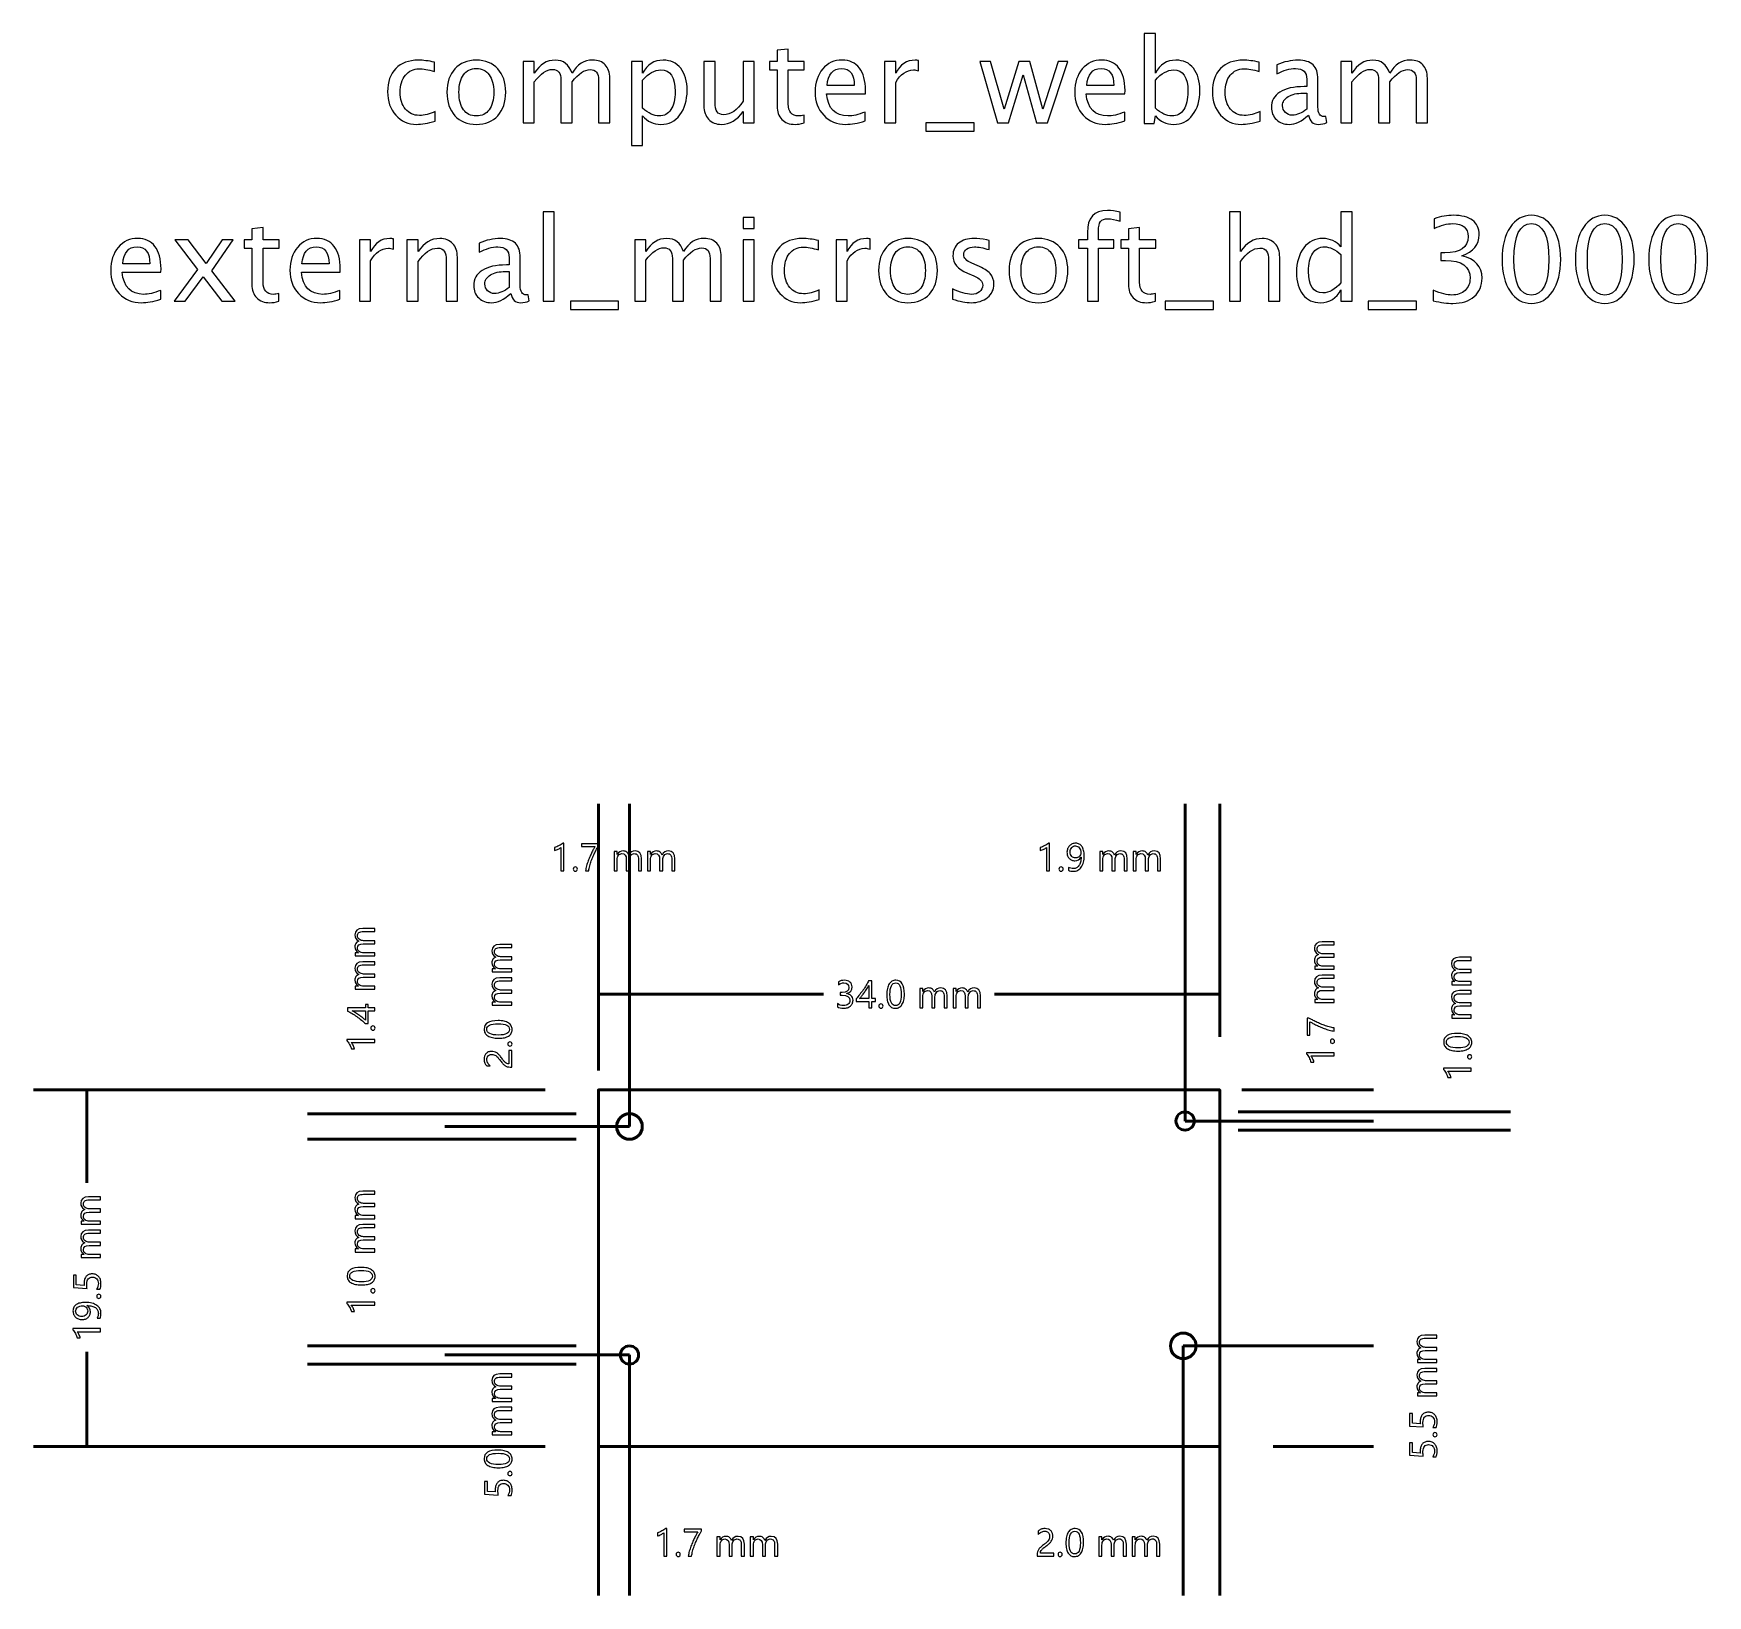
# Model space of a CAD drawing. Header units: centimetres. Extents: x -4.79 to 4.37, y -1.79 to 6.76.
import ezdxf

# ---------------------------------------------------------------- set-up
doc = ezdxf.new("R2010")
doc.units = ezdxf.units.CM
doc.header["$MEASUREMENT"] = 0
doc.layers.add('Layer 1', color=7, linetype='Continuous')

msp = doc.modelspace()

# ---------------------------------------------------------------- linework, layer by layer
at = {"layer": 'Layer 1', "lineweight": 53}
msp.add_lwpolyline([(-1.7, -0.975), (1.7, -0.975), (1.7, 0.975), (-1.7, 0.975), (-1.7, -0.975)], close=True, dxfattribs=at)
for centre, major_axis in [((-1.53, 0.775), (0, 0.07)), ((1.51, 0.805), (0, 0.05)), ((1.5, -0.42501), (0, 0.07)), ((-1.53, -0.475), (0, 0.05))]:
    msp.add_ellipse(centre, major_axis=major_axis, ratio=1, dxfattribs=at)
at = {"layer": 'Layer 1'}
for points, knots in [([(1.28655, 6.26214), (1.28655, 6.26214), (1.28655, 6.75554), (1.28655, 6.75554), (1.28655, 6.75554), (1.28655, 6.75554), (1.34751, 6.75554), (1.34751, 6.75554), (1.34751, 6.75554), (1.34751, 6.75554), (1.34751, 6.53889), (1.34751, 6.53889), (1.34751, 6.53889), (1.37249, 6.58599), (1.41006, 6.60949), (1.46012, 6.60949), (1.46012, 6.60949), (1.50065, 6.60949), (1.53251, 6.59477), (1.55579, 6.56525), (1.55579, 6.56525), (1.57907, 6.53572), (1.59072, 6.4954), (1.59072, 6.44428), (1.59072, 6.44428), (1.59072, 6.38861), (1.57749, 6.34363), (1.55113, 6.30955), (1.55113, 6.30955), (1.52478, 6.27537), (1.49007, 6.25833), (1.4471, 6.25833), (1.4471, 6.25833), (1.4072, 6.25833), (1.37397, 6.27357), (1.34751, 6.30416), (1.34751, 6.30416), (1.34751, 6.30416), (1.3401, 6.26214), (1.3401, 6.26214), (1.3401, 6.26214), (1.3401, 6.26214), (1.28655, 6.26214), (1.28655, 6.26214)], [0, 0, 0, 0, 0.0833333, 0.0833333, 0.0833333, 0.0833333, 0.1666667, 0.1666667, 0.1666667, 0.1666667, 0.25, 0.25, 0.25, 0.25, 0.3333333, 0.3333333, 0.3333333, 0.3333333, 0.4166667, 0.4166667, 0.4166667, 0.4166667, 0.5, 0.5, 0.5, 0.5, 0.5833333, 0.5833333, 0.5833333, 0.5833333, 0.6666667, 0.6666667, 0.6666667, 0.6666667, 0.75, 0.75, 0.75, 0.75, 0.8333333, 0.8333333, 0.8333333, 0.8333333, 1, 1, 1, 1]), ([(-2.59341, 6.27611), (-2.63289, 6.26426), (-2.66696, 6.25833), (-2.69564, 6.25833), (-2.69564, 6.25833), (-2.74115, 6.25833), (-2.77883, 6.27516), (-2.80878, 6.30871), (-2.80878, 6.30871), (-2.83873, 6.34236), (-2.85376, 6.3848), (-2.85376, 6.43592), (-2.85376, 6.43592), (-2.85376, 6.49053), (-2.83894, 6.53318), (-2.80931, 6.56366), (-2.80931, 6.56366), (-2.77968, 6.59425), (-2.7383, 6.60949), (-2.68517, 6.60949), (-2.68517, 6.60949), (-2.65903, 6.60949), (-2.6296, 6.60589), (-2.59722, 6.59869), (-2.59722, 6.59869), (-2.59722, 6.59869), (-2.59722, 6.54726), (-2.59722, 6.54726), (-2.59722, 6.54726), (-2.63162, 6.55742), (-2.65966, 6.5625), (-2.68125, 6.5625), (-2.68125, 6.5625), (-2.71258, 6.5625), (-2.73766, 6.55075), (-2.75639, 6.52736), (-2.75639, 6.52736), (-2.77513, 6.50397), (-2.78454, 6.47275), (-2.78454, 6.4338), (-2.78454, 6.4338), (-2.78454, 6.39602), (-2.77481, 6.36554), (-2.75544, 6.34215), (-2.75544, 6.34215), (-2.73607, 6.31887), (-2.71078, 6.30723), (-2.67935, 6.30723), (-2.67935, 6.30723), (-2.65151, 6.30723), (-2.62294, 6.31442), (-2.59341, 6.32882), (-2.59341, 6.32882), (-2.59341, 6.32882), (-2.59341, 6.27611), (-2.59341, 6.27611)], [0, 0, 0, 0, 0.0666667, 0.0666667, 0.0666667, 0.0666667, 0.1333333, 0.1333333, 0.1333333, 0.1333333, 0.2, 0.2, 0.2, 0.2, 0.2666667, 0.2666667, 0.2666667, 0.2666667, 0.3333333, 0.3333333, 0.3333333, 0.3333333, 0.4, 0.4, 0.4, 0.4, 0.4666667, 0.4666667, 0.4666667, 0.4666667, 0.5333333, 0.5333333, 0.5333333, 0.5333333, 0.6, 0.6, 0.6, 0.6, 0.6666667, 0.6666667, 0.6666667, 0.6666667, 0.7333333, 0.7333333, 0.7333333, 0.7333333, 0.8, 0.8, 0.8, 0.8, 0.8666667, 0.8666667, 0.8666667, 0.8666667, 1, 1, 1, 1]), ([(-2.36787, 6.25833), (-2.4173, 6.25833), (-2.45646, 6.2741), (-2.48524, 6.30564), (-2.48524, 6.30564), (-2.51414, 6.33718), (-2.52853, 6.38004), (-2.52853, 6.43412), (-2.52853, 6.43412), (-2.52853, 6.48809), (-2.51414, 6.53085), (-2.48524, 6.56228), (-2.48524, 6.56228), (-2.45646, 6.59372), (-2.4173, 6.60949), (-2.36787, 6.60949), (-2.36787, 6.60949), (-2.31845, 6.60949), (-2.27929, 6.59372), (-2.25051, 6.56228), (-2.25051, 6.56228), (-2.22161, 6.53085), (-2.20722, 6.48809), (-2.20722, 6.43412), (-2.20722, 6.43412), (-2.20722, 6.38004), (-2.22161, 6.33718), (-2.25051, 6.30564), (-2.25051, 6.30564), (-2.27929, 6.2741), (-2.31845, 6.25833), (-2.36787, 6.25833)], [0, 0, 0, 0, 0.1111111, 0.1111111, 0.1111111, 0.1111111, 0.2222222, 0.2222222, 0.2222222, 0.2222222, 0.3333333, 0.3333333, 0.3333333, 0.3333333, 0.4444444, 0.4444444, 0.4444444, 0.4444444, 0.5555556, 0.5555556, 0.5555556, 0.5555556, 0.6666667, 0.6666667, 0.6666667, 0.6666667, 0.7777778, 0.7777778, 0.7777778, 0.7777778, 1, 1, 1, 1]), ([(-2.11176, 6.26595), (-2.11176, 6.26595), (-2.11176, 6.6025), (-2.11176, 6.6025), (-2.11176, 6.6025), (-2.11176, 6.6025), (-2.0508, 6.6025), (-2.0508, 6.6025), (-2.0508, 6.6025), (-2.0508, 6.6025), (-2.0508, 6.53889), (-2.0508, 6.53889), (-2.0508, 6.53889), (-2.02106, 6.58599), (-1.98296, 6.60949), (-1.93629, 6.60949), (-1.93629, 6.60949), (-1.89131, 6.60949), (-1.86072, 6.58599), (-1.84442, 6.53889), (-1.84442, 6.53889), (-1.81553, 6.58641), (-1.77786, 6.61012), (-1.73161, 6.61012), (-1.73161, 6.61012), (-1.70208, 6.61012), (-1.67911, 6.60144), (-1.66271, 6.58398), (-1.66271, 6.58398), (-1.6463, 6.56652), (-1.63805, 6.54207), (-1.63805, 6.51064), (-1.63805, 6.51064), (-1.63805, 6.51064), (-1.63805, 6.26595), (-1.63805, 6.26595), (-1.63805, 6.26595), (-1.63805, 6.26595), (-1.69901, 6.26595), (-1.69901, 6.26595), (-1.69901, 6.26595), (-1.69901, 6.26595), (-1.69901, 6.50058), (-1.69901, 6.50058), (-1.69901, 6.50058), (-1.69901, 6.53889), (-1.71425, 6.55805), (-1.74473, 6.55805), (-1.74473, 6.55805), (-1.77637, 6.55805), (-1.80961, 6.53572), (-1.84442, 6.49095), (-1.84442, 6.49095), (-1.84442, 6.49095), (-1.84442, 6.26595), (-1.84442, 6.26595), (-1.84442, 6.26595), (-1.84442, 6.26595), (-1.90538, 6.26595), (-1.90538, 6.26595), (-1.90538, 6.26595), (-1.90538, 6.26595), (-1.90538, 6.50079), (-1.90538, 6.50079), (-1.90538, 6.50079), (-1.90538, 6.53942), (-1.92084, 6.55869), (-1.95185, 6.55869), (-1.95185, 6.55869), (-1.98264, 6.55869), (-2.01566, 6.53625), (-2.0508, 6.49127), (-2.0508, 6.49127), (-2.0508, 6.49127), (-2.0508, 6.26595), (-2.0508, 6.26595), (-2.0508, 6.26595), (-2.0508, 6.26595), (-2.11176, 6.26595), (-2.11176, 6.26595)], [0, 0, 0, 0, 0.047619, 0.047619, 0.047619, 0.047619, 0.0952381, 0.0952381, 0.0952381, 0.0952381, 0.1428571, 0.1428571, 0.1428571, 0.1428571, 0.1904762, 0.1904762, 0.1904762, 0.1904762, 0.2380952, 0.2380952, 0.2380952, 0.2380952, 0.2857143, 0.2857143, 0.2857143, 0.2857143, 0.3333333, 0.3333333, 0.3333333, 0.3333333, 0.3809524, 0.3809524, 0.3809524, 0.3809524, 0.4285714, 0.4285714, 0.4285714, 0.4285714, 0.4761905, 0.4761905, 0.4761905, 0.4761905, 0.5238095, 0.5238095, 0.5238095, 0.5238095, 0.5714286, 0.5714286, 0.5714286, 0.5714286, 0.6190476, 0.6190476, 0.6190476, 0.6190476, 0.6666667, 0.6666667, 0.6666667, 0.6666667, 0.7142857, 0.7142857, 0.7142857, 0.7142857, 0.7619048, 0.7619048, 0.7619048, 0.7619048, 0.8095238, 0.8095238, 0.8095238, 0.8095238, 0.8571429, 0.8571429, 0.8571429, 0.8571429, 0.9047619, 0.9047619, 0.9047619, 0.9047619, 1, 1, 1, 1]), ([(-1.51888, 6.14339), (-1.51888, 6.14339), (-1.51888, 6.6025), (-1.51888, 6.6025), (-1.51888, 6.6025), (-1.51888, 6.6025), (-1.45792, 6.6025), (-1.45792, 6.6025), (-1.45792, 6.6025), (-1.45792, 6.6025), (-1.45792, 6.53889), (-1.45792, 6.53889), (-1.45792, 6.53889), (-1.43294, 6.58599), (-1.39537, 6.60949), (-1.34531, 6.60949), (-1.34531, 6.60949), (-1.30478, 6.60949), (-1.27292, 6.59477), (-1.24964, 6.56525), (-1.24964, 6.56525), (-1.22636, 6.53572), (-1.21471, 6.4954), (-1.21471, 6.44428), (-1.21471, 6.44428), (-1.21471, 6.38861), (-1.22794, 6.34363), (-1.2543, 6.30955), (-1.2543, 6.30955), (-1.28065, 6.27537), (-1.31536, 6.25833), (-1.35833, 6.25833), (-1.35833, 6.25833), (-1.39823, 6.25833), (-1.43146, 6.27357), (-1.45792, 6.30416), (-1.45792, 6.30416), (-1.45792, 6.30416), (-1.45792, 6.14339), (-1.45792, 6.14339), (-1.45792, 6.14339), (-1.45792, 6.14339), (-1.51888, 6.14339), (-1.51888, 6.14339)], [0, 0, 0, 0, 0.0833333, 0.0833333, 0.0833333, 0.0833333, 0.1666667, 0.1666667, 0.1666667, 0.1666667, 0.25, 0.25, 0.25, 0.25, 0.3333333, 0.3333333, 0.3333333, 0.3333333, 0.4166667, 0.4166667, 0.4166667, 0.4166667, 0.5, 0.5, 0.5, 0.5, 0.5833333, 0.5833333, 0.5833333, 0.5833333, 0.6666667, 0.6666667, 0.6666667, 0.6666667, 0.75, 0.75, 0.75, 0.75, 0.8333333, 0.8333333, 0.8333333, 0.8333333, 1, 1, 1, 1]), ([(-0.90843, 6.26595), (-0.90843, 6.26595), (-0.90843, 6.32924), (-0.90843, 6.32924), (-0.90843, 6.32924), (-0.94092, 6.28193), (-0.9804, 6.25833), (-1.02675, 6.25833), (-1.02675, 6.25833), (-1.05617, 6.25833), (-1.07956, 6.26754), (-1.09692, 6.28606), (-1.09692, 6.28606), (-1.11438, 6.30458), (-1.12306, 6.32945), (-1.12306, 6.36088), (-1.12306, 6.36088), (-1.12306, 6.36088), (-1.12306, 6.6025), (-1.12306, 6.6025), (-1.12306, 6.6025), (-1.12306, 6.6025), (-1.0621, 6.6025), (-1.0621, 6.6025), (-1.0621, 6.6025), (-1.0621, 6.6025), (-1.0621, 6.38078), (-1.0621, 6.38078), (-1.0621, 6.38078), (-1.0621, 6.35549), (-1.0584, 6.3376), (-1.05109, 6.32702), (-1.05109, 6.32702), (-1.04368, 6.31633), (-1.03141, 6.31104), (-1.01416, 6.31104), (-1.01416, 6.31104), (-0.9769, 6.31104), (-0.94156, 6.33548), (-0.90843, 6.38448), (-0.90843, 6.38448), (-0.90843, 6.38448), (-0.90843, 6.6025), (-0.90843, 6.6025), (-0.90843, 6.6025), (-0.90843, 6.6025), (-0.84747, 6.6025), (-0.84747, 6.6025), (-0.84747, 6.6025), (-0.84747, 6.6025), (-0.84747, 6.26595), (-0.84747, 6.26595), (-0.84747, 6.26595), (-0.84747, 6.26595), (-0.90843, 6.26595), (-0.90843, 6.26595)], [0, 0, 0, 0, 0.0666667, 0.0666667, 0.0666667, 0.0666667, 0.1333333, 0.1333333, 0.1333333, 0.1333333, 0.2, 0.2, 0.2, 0.2, 0.2666667, 0.2666667, 0.2666667, 0.2666667, 0.3333333, 0.3333333, 0.3333333, 0.3333333, 0.4, 0.4, 0.4, 0.4, 0.4666667, 0.4666667, 0.4666667, 0.4666667, 0.5333333, 0.5333333, 0.5333333, 0.5333333, 0.6, 0.6, 0.6, 0.6, 0.6666667, 0.6666667, 0.6666667, 0.6666667, 0.7333333, 0.7333333, 0.7333333, 0.7333333, 0.8, 0.8, 0.8, 0.8, 0.8666667, 0.8666667, 0.8666667, 0.8666667, 1, 1, 1, 1]), ([(-0.57463, 6.26606), (-0.59347, 6.26087), (-0.60988, 6.25833), (-0.62374, 6.25833), (-0.62374, 6.25833), (-0.65486, 6.25833), (-0.67909, 6.26722), (-0.69645, 6.285), (-0.69645, 6.285), (-0.71391, 6.30278), (-0.72259, 6.32744), (-0.72259, 6.35908), (-0.72259, 6.35908), (-0.72259, 6.35908), (-0.72259, 6.55678), (-0.72259, 6.55678), (-0.72259, 6.55678), (-0.72259, 6.55678), (-0.76471, 6.55678), (-0.76471, 6.55678), (-0.76471, 6.55678), (-0.76471, 6.55678), (-0.76471, 6.6025), (-0.76471, 6.6025), (-0.76471, 6.6025), (-0.76471, 6.6025), (-0.72259, 6.6025), (-0.72259, 6.6025), (-0.72259, 6.6025), (-0.72259, 6.6025), (-0.72259, 6.66335), (-0.72259, 6.66335), (-0.72259, 6.66335), (-0.72259, 6.66335), (-0.66163, 6.66918), (-0.66163, 6.66918), (-0.66163, 6.66918), (-0.66163, 6.66918), (-0.66163, 6.6025), (-0.66163, 6.6025), (-0.66163, 6.6025), (-0.66163, 6.6025), (-0.57336, 6.6025), (-0.57336, 6.6025), (-0.57336, 6.6025), (-0.57336, 6.6025), (-0.57336, 6.55678), (-0.57336, 6.55678), (-0.57336, 6.55678), (-0.57336, 6.55678), (-0.66163, 6.55678), (-0.66163, 6.55678), (-0.66163, 6.55678), (-0.66163, 6.55678), (-0.66163, 6.37009), (-0.66163, 6.37009), (-0.66163, 6.37009), (-0.66163, 6.32606), (-0.64247, 6.30405), (-0.60427, 6.30405), (-0.60427, 6.30405), (-0.59612, 6.30405), (-0.58628, 6.30543), (-0.57463, 6.30807), (-0.57463, 6.30807), (-0.57463, 6.30807), (-0.57463, 6.26606), (-0.57463, 6.26606)], [0, 0, 0, 0, 0.0555556, 0.0555556, 0.0555556, 0.0555556, 0.1111111, 0.1111111, 0.1111111, 0.1111111, 0.1666667, 0.1666667, 0.1666667, 0.1666667, 0.2222222, 0.2222222, 0.2222222, 0.2222222, 0.2777778, 0.2777778, 0.2777778, 0.2777778, 0.3333333, 0.3333333, 0.3333333, 0.3333333, 0.3888889, 0.3888889, 0.3888889, 0.3888889, 0.4444444, 0.4444444, 0.4444444, 0.4444444, 0.5, 0.5, 0.5, 0.5, 0.5555556, 0.5555556, 0.5555556, 0.5555556, 0.6111111, 0.6111111, 0.6111111, 0.6111111, 0.6666667, 0.6666667, 0.6666667, 0.6666667, 0.7222222, 0.7222222, 0.7222222, 0.7222222, 0.7777778, 0.7777778, 0.7777778, 0.7777778, 0.8333333, 0.8333333, 0.8333333, 0.8333333, 0.8888889, 0.8888889, 0.8888889, 0.8888889, 1, 1, 1, 1]), ([(-0.24062, 6.27675), (-0.28158, 6.26447), (-0.31661, 6.25833), (-0.34582, 6.25833), (-0.34582, 6.25833), (-0.39567, 6.25833), (-0.4362, 6.27484), (-0.46743, 6.30775), (-0.46743, 6.30775), (-0.49865, 6.34067), (-0.51431, 6.38332), (-0.51431, 6.43581), (-0.51431, 6.43581), (-0.51431, 6.48672), (-0.50055, 6.52852), (-0.47293, 6.56123), (-0.47293, 6.56123), (-0.44531, 6.59382), (-0.40996, 6.61012), (-0.36688, 6.61012), (-0.36688, 6.61012), (-0.32614, 6.61012), (-0.2946, 6.59562), (-0.27237, 6.56662), (-0.27237, 6.56662), (-0.25015, 6.53762), (-0.23904, 6.49656), (-0.23904, 6.44333), (-0.23904, 6.44333), (-0.23904, 6.44333), (-0.23935, 6.4247), (-0.23935, 6.4247), (-0.23935, 6.4247), (-0.23935, 6.4247), (-0.45208, 6.4247), (-0.45208, 6.4247), (-0.45208, 6.4247), (-0.44319, 6.34427), (-0.40393, 6.30405), (-0.33439, 6.30405), (-0.33439, 6.30405), (-0.30889, 6.30405), (-0.27767, 6.31125), (-0.24062, 6.32564), (-0.24062, 6.32564), (-0.24062, 6.32564), (-0.24062, 6.27675), (-0.24062, 6.27675)], [0, 0, 0, 0, 0.0769231, 0.0769231, 0.0769231, 0.0769231, 0.1538462, 0.1538462, 0.1538462, 0.1538462, 0.2307692, 0.2307692, 0.2307692, 0.2307692, 0.3076923, 0.3076923, 0.3076923, 0.3076923, 0.3846154, 0.3846154, 0.3846154, 0.3846154, 0.4615385, 0.4615385, 0.4615385, 0.4615385, 0.5384615, 0.5384615, 0.5384615, 0.5384615, 0.6153846, 0.6153846, 0.6153846, 0.6153846, 0.6923077, 0.6923077, 0.6923077, 0.6923077, 0.7692308, 0.7692308, 0.7692308, 0.7692308, 0.8461538, 0.8461538, 0.8461538, 0.8461538, 1, 1, 1, 1]), ([(-0.13384, 6.26595), (-0.13384, 6.26595), (-0.13384, 6.6025), (-0.13384, 6.6025), (-0.13384, 6.6025), (-0.13384, 6.6025), (-0.07288, 6.6025), (-0.07288, 6.6025), (-0.07288, 6.6025), (-0.07288, 6.6025), (-0.07288, 6.53889), (-0.07288, 6.53889), (-0.07288, 6.53889), (-0.04864, 6.58599), (-0.01351, 6.60949), (0.03264, 6.60949), (0.03264, 6.60949), (0.03888, 6.60949), (0.04544, 6.60896), (0.05222, 6.6079), (0.05222, 6.6079), (0.05222, 6.6079), (0.05222, 6.55085), (0.05222, 6.55085), (0.05222, 6.55085), (0.04163, 6.55435), (0.03232, 6.55615), (0.02428, 6.55615), (0.02428, 6.55615), (-0.01446, 6.55615), (-0.04684, 6.53329), (-0.07288, 6.48746), (-0.07288, 6.48746), (-0.07288, 6.48746), (-0.07288, 6.26595), (-0.07288, 6.26595), (-0.07288, 6.26595), (-0.07288, 6.26595), (-0.13384, 6.26595), (-0.13384, 6.26595)], [0, 0, 0, 0, 0.0909091, 0.0909091, 0.0909091, 0.0909091, 0.1818182, 0.1818182, 0.1818182, 0.1818182, 0.2727273, 0.2727273, 0.2727273, 0.2727273, 0.3636364, 0.3636364, 0.3636364, 0.3636364, 0.4545455, 0.4545455, 0.4545455, 0.4545455, 0.5454545, 0.5454545, 0.5454545, 0.5454545, 0.6363636, 0.6363636, 0.6363636, 0.6363636, 0.7272727, 0.7272727, 0.7272727, 0.7272727, 0.8181818, 0.8181818, 0.8181818, 0.8181818, 1, 1, 1, 1]), ([(0.48285, 6.26595), (0.48285, 6.26595), (0.38633, 6.6025), (0.38633, 6.6025), (0.38633, 6.6025), (0.38633, 6.6025), (0.44581, 6.6025), (0.44581, 6.6025), (0.44581, 6.6025), (0.44581, 6.6025), (0.51979, 6.3412), (0.51979, 6.3412), (0.51979, 6.3412), (0.51979, 6.3412), (0.59958, 6.6025), (0.59958, 6.6025), (0.59958, 6.6025), (0.59958, 6.6025), (0.66054, 6.6025), (0.66054, 6.6025), (0.66054, 6.6025), (0.66054, 6.6025), (0.73071, 6.34162), (0.73071, 6.34162), (0.73071, 6.34162), (0.73071, 6.34162), (0.81559, 6.6025), (0.81559, 6.6025), (0.81559, 6.6025), (0.81559, 6.6025), (0.86766, 6.6025), (0.86766, 6.6025), (0.86766, 6.6025), (0.86766, 6.6025), (0.75781, 6.26595), (0.75781, 6.26595), (0.75781, 6.26595), (0.75781, 6.26595), (0.69685, 6.26595), (0.69685, 6.26595), (0.69685, 6.26595), (0.69685, 6.26595), (0.62467, 6.52842), (0.62467, 6.52842), (0.62467, 6.52842), (0.62467, 6.52842), (0.54381, 6.26595), (0.54381, 6.26595), (0.54381, 6.26595), (0.54381, 6.26595), (0.48285, 6.26595), (0.48285, 6.26595)], [0, 0, 0, 0, 0.0714286, 0.0714286, 0.0714286, 0.0714286, 0.1428571, 0.1428571, 0.1428571, 0.1428571, 0.2142857, 0.2142857, 0.2142857, 0.2142857, 0.2857143, 0.2857143, 0.2857143, 0.2857143, 0.3571429, 0.3571429, 0.3571429, 0.3571429, 0.4285714, 0.4285714, 0.4285714, 0.4285714, 0.5, 0.5, 0.5, 0.5, 0.5714286, 0.5714286, 0.5714286, 0.5714286, 0.6428571, 0.6428571, 0.6428571, 0.6428571, 0.7142857, 0.7142857, 0.7142857, 0.7142857, 0.7857143, 0.7857143, 0.7857143, 0.7857143, 0.8571429, 0.8571429, 0.8571429, 0.8571429, 1, 1, 1, 1]), ([(1.17977, 6.27675), (1.13881, 6.26447), (1.10378, 6.25833), (1.07457, 6.25833), (1.07457, 6.25833), (1.02472, 6.25833), (0.98419, 6.27484), (0.95296, 6.30775), (0.95296, 6.30775), (0.92174, 6.34067), (0.90608, 6.38332), (0.90608, 6.43581), (0.90608, 6.43581), (0.90608, 6.48672), (0.91984, 6.52852), (0.94746, 6.56123), (0.94746, 6.56123), (0.97508, 6.59382), (1.01043, 6.61012), (1.05351, 6.61012), (1.05351, 6.61012), (1.09425, 6.61012), (1.12579, 6.59562), (1.14802, 6.56662), (1.14802, 6.56662), (1.17024, 6.53762), (1.18135, 6.49656), (1.18135, 6.44333), (1.18135, 6.44333), (1.18135, 6.44333), (1.18104, 6.4247), (1.18104, 6.4247), (1.18104, 6.4247), (1.18104, 6.4247), (0.96831, 6.4247), (0.96831, 6.4247), (0.96831, 6.4247), (0.9772, 6.34427), (1.01646, 6.30405), (1.086, 6.30405), (1.086, 6.30405), (1.1115, 6.30405), (1.14272, 6.31125), (1.17977, 6.32564), (1.17977, 6.32564), (1.17977, 6.32564), (1.17977, 6.27675), (1.17977, 6.27675)], [0, 0, 0, 0, 0.0769231, 0.0769231, 0.0769231, 0.0769231, 0.1538462, 0.1538462, 0.1538462, 0.1538462, 0.2307692, 0.2307692, 0.2307692, 0.2307692, 0.3076923, 0.3076923, 0.3076923, 0.3076923, 0.3846154, 0.3846154, 0.3846154, 0.3846154, 0.4615385, 0.4615385, 0.4615385, 0.4615385, 0.5384615, 0.5384615, 0.5384615, 0.5384615, 0.6153846, 0.6153846, 0.6153846, 0.6153846, 0.6923077, 0.6923077, 0.6923077, 0.6923077, 0.7692308, 0.7692308, 0.7692308, 0.7692308, 0.8461538, 0.8461538, 0.8461538, 0.8461538, 1, 1, 1, 1]), ([(1.91986, 6.27611), (1.88038, 6.26426), (1.84631, 6.25833), (1.81763, 6.25833), (1.81763, 6.25833), (1.77212, 6.25833), (1.73444, 6.27516), (1.70449, 6.30871), (1.70449, 6.30871), (1.67454, 6.34236), (1.65951, 6.3848), (1.65951, 6.43592), (1.65951, 6.43592), (1.65951, 6.49053), (1.67433, 6.53318), (1.70396, 6.56366), (1.70396, 6.56366), (1.73359, 6.59425), (1.77497, 6.60949), (1.8281, 6.60949), (1.8281, 6.60949), (1.85424, 6.60949), (1.88367, 6.60589), (1.91605, 6.59869), (1.91605, 6.59869), (1.91605, 6.59869), (1.91605, 6.54726), (1.91605, 6.54726), (1.91605, 6.54726), (1.88165, 6.55742), (1.85361, 6.5625), (1.83202, 6.5625), (1.83202, 6.5625), (1.80069, 6.5625), (1.77561, 6.55075), (1.75688, 6.52736), (1.75688, 6.52736), (1.73814, 6.50397), (1.72873, 6.47275), (1.72873, 6.4338), (1.72873, 6.4338), (1.72873, 6.39602), (1.73846, 6.36554), (1.75783, 6.34215), (1.75783, 6.34215), (1.7772, 6.31887), (1.80249, 6.30723), (1.83392, 6.30723), (1.83392, 6.30723), (1.86176, 6.30723), (1.89033, 6.31442), (1.91986, 6.32882), (1.91986, 6.32882), (1.91986, 6.32882), (1.91986, 6.27611), (1.91986, 6.27611)], [0, 0, 0, 0, 0.0666667, 0.0666667, 0.0666667, 0.0666667, 0.1333333, 0.1333333, 0.1333333, 0.1333333, 0.2, 0.2, 0.2, 0.2, 0.2666667, 0.2666667, 0.2666667, 0.2666667, 0.3333333, 0.3333333, 0.3333333, 0.3333333, 0.4, 0.4, 0.4, 0.4, 0.4666667, 0.4666667, 0.4666667, 0.4666667, 0.5333333, 0.5333333, 0.5333333, 0.5333333, 0.6, 0.6, 0.6, 0.6, 0.6666667, 0.6666667, 0.6666667, 0.6666667, 0.7333333, 0.7333333, 0.7333333, 0.7333333, 0.8, 0.8, 0.8, 0.8, 0.8666667, 0.8666667, 0.8666667, 0.8666667, 1, 1, 1, 1]), ([(2.18487, 6.30881), (2.14825, 6.27516), (2.11301, 6.25833), (2.07914, 6.25833), (2.07914, 6.25833), (2.05131, 6.25833), (2.02813, 6.26701), (2.00982, 6.28447), (2.00982, 6.28447), (1.99141, 6.30193), (1.9822, 6.32395), (1.9822, 6.35051), (1.9822, 6.35051), (1.9822, 6.38724), (1.99765, 6.41549), (2.02856, 6.43518), (2.02856, 6.43518), (2.05946, 6.45486), (2.1038, 6.46471), (2.16159, 6.46471), (2.16159, 6.46471), (2.16159, 6.46471), (2.17588, 6.46471), (2.17588, 6.46471), (2.17588, 6.46471), (2.17588, 6.46471), (2.17588, 6.50524), (2.17588, 6.50524), (2.17588, 6.50524), (2.17588, 6.54429), (2.15556, 6.56377), (2.11481, 6.56377), (2.11481, 6.56377), (2.08327, 6.56377), (2.04877, 6.55382), (2.01141, 6.53392), (2.01141, 6.53392), (2.01141, 6.53392), (2.01141, 6.58409), (2.01141, 6.58409), (2.01141, 6.58409), (2.05247, 6.60102), (2.09121, 6.60949), (2.12751, 6.60949), (2.12751, 6.60949), (2.16487, 6.60949), (2.19249, 6.60102), (2.21017, 6.58398), (2.21017, 6.58398), (2.22795, 6.56694), (2.23684, 6.54069), (2.23684, 6.50524), (2.23684, 6.50524), (2.23684, 6.50524), (2.23684, 6.35316), (2.23684, 6.35316), (2.23684, 6.35316), (2.23684, 6.31834), (2.24752, 6.30088), (2.26901, 6.30088), (2.26901, 6.30088), (2.27165, 6.30088), (2.27557, 6.3013), (2.28076, 6.30215), (2.28076, 6.30215), (2.28076, 6.30215), (2.2851, 6.26828), (2.2851, 6.26828), (2.2851, 6.26828), (2.27123, 6.26161), (2.25599, 6.25833), (2.23927, 6.25833), (2.23927, 6.25833), (2.2108, 6.25833), (2.1927, 6.27516), (2.18487, 6.30881)], [0, 0, 0, 0, 0.05, 0.05, 0.05, 0.05, 0.1, 0.1, 0.1, 0.1, 0.15, 0.15, 0.15, 0.15, 0.2, 0.2, 0.2, 0.2, 0.25, 0.25, 0.25, 0.25, 0.3, 0.3, 0.3, 0.3, 0.35, 0.35, 0.35, 0.35, 0.4, 0.4, 0.4, 0.4, 0.45, 0.45, 0.45, 0.45, 0.5, 0.5, 0.5, 0.5, 0.55, 0.55, 0.55, 0.55, 0.6, 0.6, 0.6, 0.6, 0.65, 0.65, 0.65, 0.65, 0.7, 0.7, 0.7, 0.7, 0.75, 0.75, 0.75, 0.75, 0.8, 0.8, 0.8, 0.8, 0.85, 0.85, 0.85, 0.85, 0.9, 0.9, 0.9, 0.9, 1, 1, 1, 1]), ([(2.36204, 6.26595), (2.36204, 6.26595), (2.36204, 6.6025), (2.36204, 6.6025), (2.36204, 6.6025), (2.36204, 6.6025), (2.423, 6.6025), (2.423, 6.6025), (2.423, 6.6025), (2.423, 6.6025), (2.423, 6.53889), (2.423, 6.53889), (2.423, 6.53889), (2.45274, 6.58599), (2.49084, 6.60949), (2.53751, 6.60949), (2.53751, 6.60949), (2.58249, 6.60949), (2.61308, 6.58599), (2.62938, 6.53889), (2.62938, 6.53889), (2.65827, 6.58641), (2.69594, 6.61012), (2.74219, 6.61012), (2.74219, 6.61012), (2.77172, 6.61012), (2.79469, 6.60144), (2.81109, 6.58398), (2.81109, 6.58398), (2.8275, 6.56652), (2.83575, 6.54207), (2.83575, 6.51064), (2.83575, 6.51064), (2.83575, 6.51064), (2.83575, 6.26595), (2.83575, 6.26595), (2.83575, 6.26595), (2.83575, 6.26595), (2.77479, 6.26595), (2.77479, 6.26595), (2.77479, 6.26595), (2.77479, 6.26595), (2.77479, 6.50058), (2.77479, 6.50058), (2.77479, 6.50058), (2.77479, 6.53889), (2.75955, 6.55805), (2.72907, 6.55805), (2.72907, 6.55805), (2.69743, 6.55805), (2.66419, 6.53572), (2.62938, 6.49095), (2.62938, 6.49095), (2.62938, 6.49095), (2.62938, 6.26595), (2.62938, 6.26595), (2.62938, 6.26595), (2.62938, 6.26595), (2.56842, 6.26595), (2.56842, 6.26595), (2.56842, 6.26595), (2.56842, 6.26595), (2.56842, 6.50079), (2.56842, 6.50079), (2.56842, 6.50079), (2.56842, 6.53942), (2.55296, 6.55869), (2.52195, 6.55869), (2.52195, 6.55869), (2.49116, 6.55869), (2.45814, 6.53625), (2.423, 6.49127), (2.423, 6.49127), (2.423, 6.49127), (2.423, 6.26595), (2.423, 6.26595), (2.423, 6.26595), (2.423, 6.26595), (2.36204, 6.26595), (2.36204, 6.26595)], [0, 0, 0, 0, 0.047619, 0.047619, 0.047619, 0.047619, 0.0952381, 0.0952381, 0.0952381, 0.0952381, 0.1428571, 0.1428571, 0.1428571, 0.1428571, 0.1904762, 0.1904762, 0.1904762, 0.1904762, 0.2380952, 0.2380952, 0.2380952, 0.2380952, 0.2857143, 0.2857143, 0.2857143, 0.2857143, 0.3333333, 0.3333333, 0.3333333, 0.3333333, 0.3809524, 0.3809524, 0.3809524, 0.3809524, 0.4285714, 0.4285714, 0.4285714, 0.4285714, 0.4761905, 0.4761905, 0.4761905, 0.4761905, 0.5238095, 0.5238095, 0.5238095, 0.5238095, 0.5714286, 0.5714286, 0.5714286, 0.5714286, 0.6190476, 0.6190476, 0.6190476, 0.6190476, 0.6666667, 0.6666667, 0.6666667, 0.6666667, 0.7142857, 0.7142857, 0.7142857, 0.7142857, 0.7619048, 0.7619048, 0.7619048, 0.7619048, 0.8095238, 0.8095238, 0.8095238, 0.8095238, 0.8571429, 0.8571429, 0.8571429, 0.8571429, 0.9047619, 0.9047619, 0.9047619, 0.9047619, 1, 1, 1, 1]), ([(-2.36798, 6.30405), (-2.33782, 6.30405), (-2.31432, 6.31537), (-2.2976, 6.33813), (-2.2976, 6.33813), (-2.28099, 6.36078), (-2.27262, 6.39284), (-2.27262, 6.43412), (-2.27262, 6.43412), (-2.27262, 6.47529), (-2.28099, 6.50725), (-2.2976, 6.5299), (-2.2976, 6.5299), (-2.31432, 6.55244), (-2.33782, 6.56377), (-2.36798, 6.56377), (-2.36798, 6.56377), (-2.39825, 6.56377), (-2.42174, 6.55244), (-2.43825, 6.5299), (-2.43825, 6.5299), (-2.45487, 6.50725), (-2.46312, 6.47529), (-2.46312, 6.43412), (-2.46312, 6.43412), (-2.46312, 6.39284), (-2.45487, 6.36078), (-2.43825, 6.33813), (-2.43825, 6.33813), (-2.42174, 6.31537), (-2.39825, 6.30405), (-2.36798, 6.30405)], [0, 0, 0, 0, 0.1111111, 0.1111111, 0.1111111, 0.1111111, 0.2222222, 0.2222222, 0.2222222, 0.2222222, 0.3333333, 0.3333333, 0.3333333, 0.3333333, 0.4444444, 0.4444444, 0.4444444, 0.4444444, 0.5555556, 0.5555556, 0.5555556, 0.5555556, 0.6666667, 0.6666667, 0.6666667, 0.6666667, 0.7777778, 0.7777778, 0.7777778, 0.7777778, 1, 1, 1, 1]), ([(-1.45792, 6.34617), (-1.42649, 6.31813), (-1.39654, 6.30405), (-1.36807, 6.30405), (-1.36807, 6.30405), (-1.34002, 6.30405), (-1.31833, 6.3158), (-1.30309, 6.33919), (-1.30309, 6.33919), (-1.28774, 6.36258), (-1.28012, 6.39549), (-1.28012, 6.43804), (-1.28012, 6.43804), (-1.28012, 6.51678), (-1.30615, 6.55615), (-1.35822, 6.55615), (-1.35822, 6.55615), (-1.3923, 6.55615), (-1.42553, 6.53773), (-1.45792, 6.50079), (-1.45792, 6.50079), (-1.45792, 6.50079), (-1.45792, 6.34617), (-1.45792, 6.34617)], [0, 0, 0, 0, 0.1428571, 0.1428571, 0.1428571, 0.1428571, 0.2857143, 0.2857143, 0.2857143, 0.2857143, 0.4285714, 0.4285714, 0.4285714, 0.4285714, 0.5714286, 0.5714286, 0.5714286, 0.5714286, 0.7142857, 0.7142857, 0.7142857, 0.7142857, 1, 1, 1, 1]), ([(-0.4489, 6.47042), (-0.4489, 6.47042), (-0.30031, 6.47042), (-0.30031, 6.47042), (-0.30031, 6.47042), (-0.30031, 6.53307), (-0.3237, 6.5644), (-0.37038, 6.5644), (-0.37038, 6.5644), (-0.41737, 6.5644), (-0.44351, 6.53307), (-0.4489, 6.47042)], [0, 0, 0, 0, 0.25, 0.25, 0.25, 0.25, 0.5, 0.5, 0.5, 0.5, 1, 1, 1, 1]), ([(0.97149, 6.47042), (0.97149, 6.47042), (1.12008, 6.47042), (1.12008, 6.47042), (1.12008, 6.47042), (1.12008, 6.53307), (1.09669, 6.5644), (1.05001, 6.5644), (1.05001, 6.5644), (1.00302, 6.5644), (0.97688, 6.53307), (0.97149, 6.47042)], [0, 0, 0, 0, 0.25, 0.25, 0.25, 0.25, 0.5, 0.5, 0.5, 0.5, 1, 1, 1, 1]), ([(1.34751, 6.34617), (1.37894, 6.31813), (1.40889, 6.30405), (1.43736, 6.30405), (1.43736, 6.30405), (1.46541, 6.30405), (1.4871, 6.3158), (1.50234, 6.33919), (1.50234, 6.33919), (1.51769, 6.36258), (1.52531, 6.39549), (1.52531, 6.43804), (1.52531, 6.43804), (1.52531, 6.51678), (1.49928, 6.55615), (1.44721, 6.55615), (1.44721, 6.55615), (1.41313, 6.55615), (1.3799, 6.53773), (1.34751, 6.50079), (1.34751, 6.50079), (1.34751, 6.50079), (1.34751, 6.34617), (1.34751, 6.34617)], [0, 0, 0, 0, 0.1428571, 0.1428571, 0.1428571, 0.1428571, 0.2857143, 0.2857143, 0.2857143, 0.2857143, 0.4285714, 0.4285714, 0.4285714, 0.4285714, 0.5714286, 0.5714286, 0.5714286, 0.5714286, 0.7142857, 0.7142857, 0.7142857, 0.7142857, 1, 1, 1, 1]), ([(2.17588, 6.34204), (2.17588, 6.34204), (2.17588, 6.42851), (2.17588, 6.42851), (2.17588, 6.42851), (2.17588, 6.42851), (2.1563, 6.42915), (2.1563, 6.42915), (2.1563, 6.42915), (2.12243, 6.42915), (2.09512, 6.4229), (2.07428, 6.41041), (2.07428, 6.41041), (2.05353, 6.39782), (2.04316, 6.3812), (2.04316, 6.36046), (2.04316, 6.36046), (2.04316, 6.34596), (2.04835, 6.33368), (2.05861, 6.32363), (2.05861, 6.32363), (2.06898, 6.31358), (2.08158, 6.3085), (2.0965, 6.3085), (2.0965, 6.3085), (2.1219, 6.3085), (2.14836, 6.31971), (2.17588, 6.34204)], [0, 0, 0, 0, 0.125, 0.125, 0.125, 0.125, 0.25, 0.25, 0.25, 0.25, 0.375, 0.375, 0.375, 0.375, 0.5, 0.5, 0.5, 0.5, 0.625, 0.625, 0.625, 0.625, 0.75, 0.75, 0.75, 0.75, 1, 1, 1, 1]), ([(0.09169, 6.22023), (0.09169, 6.22023), (0.09169, 6.26595), (0.09169, 6.26595), (0.09169, 6.26595), (0.09169, 6.26595), (0.35585, 6.26595), (0.35585, 6.26595), (0.35585, 6.26595), (0.35585, 6.26595), (0.35585, 6.22023), (0.35585, 6.22023), (0.35585, 6.22023), (0.35585, 6.22023), (0.09169, 6.22023), (0.09169, 6.22023)], [0, 0, 0, 0, 0.2, 0.2, 0.2, 0.2, 0.4, 0.4, 0.4, 0.4, 0.6, 0.6, 0.6, 0.6, 1, 1, 1, 1]), ([(-2.00264, 5.29017), (-2.00264, 5.29017), (-2.00264, 5.77976), (-2.00264, 5.77976), (-2.00264, 5.77976), (-2.00264, 5.77976), (-1.94168, 5.77976), (-1.94168, 5.77976), (-1.94168, 5.77976), (-1.94168, 5.77976), (-1.94168, 5.29017), (-1.94168, 5.29017), (-1.94168, 5.29017), (-1.94168, 5.29017), (-2.00264, 5.29017), (-2.00264, 5.29017)], [0, 0, 0, 0, 0.2, 0.2, 0.2, 0.2, 0.4, 0.4, 0.4, 0.4, 0.6, 0.6, 0.6, 0.6, 1, 1, 1, 1]), ([(0.9752, 5.29017), (0.9752, 5.29017), (0.9752, 5.581), (0.9752, 5.581), (0.9752, 5.581), (0.9752, 5.581), (0.92747, 5.581), (0.92747, 5.581), (0.92747, 5.581), (0.92747, 5.581), (0.92747, 5.62672), (0.92747, 5.62672), (0.92747, 5.62672), (0.92747, 5.62672), (0.9752, 5.62672), (0.9752, 5.62672), (0.9752, 5.62672), (0.9752, 5.62672), (0.9752, 5.66704), (0.9752, 5.66704), (0.9752, 5.66704), (0.9752, 5.74726), (1.01182, 5.78738), (1.08506, 5.78738), (1.08506, 5.78738), (1.10559, 5.78738), (1.12887, 5.78399), (1.15491, 5.77722), (1.15491, 5.77722), (1.15491, 5.77722), (1.15491, 5.72832), (1.15491, 5.72832), (1.15491, 5.72832), (1.12728, 5.73721), (1.10516, 5.74166), (1.08855, 5.74166), (1.08855, 5.74166), (1.06833, 5.74166), (1.05458, 5.73689), (1.04727, 5.72726), (1.04727, 5.72726), (1.03986, 5.71763), (1.03616, 5.69975), (1.03616, 5.6736), (1.03616, 5.6736), (1.03616, 5.6736), (1.03616, 5.62672), (1.03616, 5.62672), (1.03616, 5.62672), (1.03616, 5.62672), (1.12072, 5.62672), (1.12072, 5.62672), (1.12072, 5.62672), (1.12072, 5.62672), (1.12072, 5.581), (1.12072, 5.581), (1.12072, 5.581), (1.12072, 5.581), (1.03616, 5.581), (1.03616, 5.581), (1.03616, 5.581), (1.03616, 5.581), (1.03616, 5.29017), (1.03616, 5.29017), (1.03616, 5.29017), (1.03616, 5.29017), (0.9752, 5.29017), (0.9752, 5.29017)], [0, 0, 0, 0, 0.0555556, 0.0555556, 0.0555556, 0.0555556, 0.1111111, 0.1111111, 0.1111111, 0.1111111, 0.1666667, 0.1666667, 0.1666667, 0.1666667, 0.2222222, 0.2222222, 0.2222222, 0.2222222, 0.2777778, 0.2777778, 0.2777778, 0.2777778, 0.3333333, 0.3333333, 0.3333333, 0.3333333, 0.3888889, 0.3888889, 0.3888889, 0.3888889, 0.4444444, 0.4444444, 0.4444444, 0.4444444, 0.5, 0.5, 0.5, 0.5, 0.5555556, 0.5555556, 0.5555556, 0.5555556, 0.6111111, 0.6111111, 0.6111111, 0.6111111, 0.6666667, 0.6666667, 0.6666667, 0.6666667, 0.7222222, 0.7222222, 0.7222222, 0.7222222, 0.7777778, 0.7777778, 0.7777778, 0.7777778, 0.8333333, 0.8333333, 0.8333333, 0.8333333, 0.8888889, 0.8888889, 0.8888889, 0.8888889, 1, 1, 1, 1]), ([(1.75223, 5.29017), (1.75223, 5.29017), (1.75223, 5.77976), (1.75223, 5.77976), (1.75223, 5.77976), (1.75223, 5.77976), (1.81319, 5.77976), (1.81319, 5.77976), (1.81319, 5.77976), (1.81319, 5.77976), (1.81319, 5.56311), (1.81319, 5.56311), (1.81319, 5.56311), (1.84547, 5.61021), (1.88505, 5.63371), (1.93183, 5.63371), (1.93183, 5.63371), (1.96125, 5.63371), (1.98464, 5.6245), (2.00189, 5.60598), (2.00189, 5.60598), (2.01914, 5.58756), (2.02782, 5.56269), (2.02782, 5.53158), (2.02782, 5.53158), (2.02782, 5.53158), (2.02782, 5.29017), (2.02782, 5.29017), (2.02782, 5.29017), (2.02782, 5.29017), (1.96686, 5.29017), (1.96686, 5.29017), (1.96686, 5.29017), (1.96686, 5.29017), (1.96686, 5.51168), (1.96686, 5.51168), (1.96686, 5.51168), (1.96686, 5.53666), (1.96316, 5.55444), (1.95585, 5.56502), (1.95585, 5.56502), (1.94845, 5.57571), (1.93627, 5.581), (1.91924, 5.581), (1.91924, 5.581), (1.88177, 5.581), (1.84642, 5.55655), (1.81319, 5.50766), (1.81319, 5.50766), (1.81319, 5.50766), (1.81319, 5.29017), (1.81319, 5.29017), (1.81319, 5.29017), (1.81319, 5.29017), (1.75223, 5.29017), (1.75223, 5.29017)], [0, 0, 0, 0, 0.0666667, 0.0666667, 0.0666667, 0.0666667, 0.1333333, 0.1333333, 0.1333333, 0.1333333, 0.2, 0.2, 0.2, 0.2, 0.2666667, 0.2666667, 0.2666667, 0.2666667, 0.3333333, 0.3333333, 0.3333333, 0.3333333, 0.4, 0.4, 0.4, 0.4, 0.4666667, 0.4666667, 0.4666667, 0.4666667, 0.5333333, 0.5333333, 0.5333333, 0.5333333, 0.6, 0.6, 0.6, 0.6, 0.6666667, 0.6666667, 0.6666667, 0.6666667, 0.7333333, 0.7333333, 0.7333333, 0.7333333, 0.8, 0.8, 0.8, 0.8, 0.8666667, 0.8666667, 0.8666667, 0.8666667, 1, 1, 1, 1]), ([(2.36289, 5.29017), (2.36289, 5.29017), (2.36289, 5.35335), (2.36289, 5.35335), (2.36289, 5.35335), (2.33801, 5.30615), (2.30055, 5.28255), (2.25049, 5.28255), (2.25049, 5.28255), (2.20985, 5.28255), (2.17789, 5.29726), (2.15461, 5.32679), (2.15461, 5.32679), (2.13132, 5.35632), (2.11968, 5.39664), (2.11968, 5.44776), (2.11968, 5.44776), (2.11968, 5.50364), (2.13291, 5.54862), (2.15926, 5.58269), (2.15926, 5.58269), (2.18572, 5.61667), (2.22043, 5.63371), (2.26351, 5.63371), (2.26351, 5.63371), (2.30341, 5.63371), (2.33664, 5.61847), (2.36289, 5.58788), (2.36289, 5.58788), (2.36289, 5.58788), (2.36289, 5.77976), (2.36289, 5.77976), (2.36289, 5.77976), (2.36289, 5.77976), (2.42385, 5.77976), (2.42385, 5.77976), (2.42385, 5.77976), (2.42385, 5.77976), (2.42385, 5.29017), (2.42385, 5.29017), (2.42385, 5.29017), (2.42385, 5.29017), (2.36289, 5.29017), (2.36289, 5.29017)], [0, 0, 0, 0, 0.0833333, 0.0833333, 0.0833333, 0.0833333, 0.1666667, 0.1666667, 0.1666667, 0.1666667, 0.25, 0.25, 0.25, 0.25, 0.3333333, 0.3333333, 0.3333333, 0.3333333, 0.4166667, 0.4166667, 0.4166667, 0.4166667, 0.5, 0.5, 0.5, 0.5, 0.5833333, 0.5833333, 0.5833333, 0.5833333, 0.6666667, 0.6666667, 0.6666667, 0.6666667, 0.75, 0.75, 0.75, 0.75, 0.8333333, 0.8333333, 0.8333333, 0.8333333, 1, 1, 1, 1]), ([(-3.448, 5.29028), (-3.46684, 5.28509), (-3.48325, 5.28255), (-3.49711, 5.28255), (-3.49711, 5.28255), (-3.52823, 5.28255), (-3.55246, 5.29144), (-3.56982, 5.30922), (-3.56982, 5.30922), (-3.58728, 5.327), (-3.59596, 5.35166), (-3.59596, 5.3833), (-3.59596, 5.3833), (-3.59596, 5.3833), (-3.59596, 5.581), (-3.59596, 5.581), (-3.59596, 5.581), (-3.59596, 5.581), (-3.63808, 5.581), (-3.63808, 5.581), (-3.63808, 5.581), (-3.63808, 5.581), (-3.63808, 5.62672), (-3.63808, 5.62672), (-3.63808, 5.62672), (-3.63808, 5.62672), (-3.59596, 5.62672), (-3.59596, 5.62672), (-3.59596, 5.62672), (-3.59596, 5.62672), (-3.59596, 5.68757), (-3.59596, 5.68757), (-3.59596, 5.68757), (-3.59596, 5.68757), (-3.535, 5.6934), (-3.535, 5.6934), (-3.535, 5.6934), (-3.535, 5.6934), (-3.535, 5.62672), (-3.535, 5.62672), (-3.535, 5.62672), (-3.535, 5.62672), (-3.44673, 5.62672), (-3.44673, 5.62672), (-3.44673, 5.62672), (-3.44673, 5.62672), (-3.44673, 5.581), (-3.44673, 5.581), (-3.44673, 5.581), (-3.44673, 5.581), (-3.535, 5.581), (-3.535, 5.581), (-3.535, 5.581), (-3.535, 5.581), (-3.535, 5.39431), (-3.535, 5.39431), (-3.535, 5.39431), (-3.535, 5.35028), (-3.51584, 5.32827), (-3.47764, 5.32827), (-3.47764, 5.32827), (-3.46949, 5.32827), (-3.45965, 5.32965), (-3.448, 5.33229), (-3.448, 5.33229), (-3.448, 5.33229), (-3.448, 5.29028), (-3.448, 5.29028)], [0, 0, 0, 0, 0.0555556, 0.0555556, 0.0555556, 0.0555556, 0.1111111, 0.1111111, 0.1111111, 0.1111111, 0.1666667, 0.1666667, 0.1666667, 0.1666667, 0.2222222, 0.2222222, 0.2222222, 0.2222222, 0.2777778, 0.2777778, 0.2777778, 0.2777778, 0.3333333, 0.3333333, 0.3333333, 0.3333333, 0.3888889, 0.3888889, 0.3888889, 0.3888889, 0.4444444, 0.4444444, 0.4444444, 0.4444444, 0.5, 0.5, 0.5, 0.5, 0.5555556, 0.5555556, 0.5555556, 0.5555556, 0.6111111, 0.6111111, 0.6111111, 0.6111111, 0.6666667, 0.6666667, 0.6666667, 0.6666667, 0.7222222, 0.7222222, 0.7222222, 0.7222222, 0.7777778, 0.7777778, 0.7777778, 0.7777778, 0.8333333, 0.8333333, 0.8333333, 0.8333333, 0.8888889, 0.8888889, 0.8888889, 0.8888889, 1, 1, 1, 1]), ([(-0.90874, 5.68832), (-0.90874, 5.68832), (-0.90874, 5.74928), (-0.90874, 5.74928), (-0.90874, 5.74928), (-0.90874, 5.74928), (-0.84778, 5.74928), (-0.84778, 5.74928), (-0.84778, 5.74928), (-0.84778, 5.74928), (-0.84778, 5.68832), (-0.84778, 5.68832), (-0.84778, 5.68832), (-0.84778, 5.68832), (-0.90874, 5.68832), (-0.90874, 5.68832)], [0, 0, 0, 0, 0.2, 0.2, 0.2, 0.2, 0.4, 0.4, 0.4, 0.4, 0.6, 0.6, 0.6, 0.6, 1, 1, 1, 1]), ([(1.34774, 5.29028), (1.3289, 5.28509), (1.31249, 5.28255), (1.29863, 5.28255), (1.29863, 5.28255), (1.26751, 5.28255), (1.24328, 5.29144), (1.22592, 5.30922), (1.22592, 5.30922), (1.20846, 5.327), (1.19978, 5.35166), (1.19978, 5.3833), (1.19978, 5.3833), (1.19978, 5.3833), (1.19978, 5.581), (1.19978, 5.581), (1.19978, 5.581), (1.19978, 5.581), (1.15766, 5.581), (1.15766, 5.581), (1.15766, 5.581), (1.15766, 5.581), (1.15766, 5.62672), (1.15766, 5.62672), (1.15766, 5.62672), (1.15766, 5.62672), (1.19978, 5.62672), (1.19978, 5.62672), (1.19978, 5.62672), (1.19978, 5.62672), (1.19978, 5.68757), (1.19978, 5.68757), (1.19978, 5.68757), (1.19978, 5.68757), (1.26074, 5.6934), (1.26074, 5.6934), (1.26074, 5.6934), (1.26074, 5.6934), (1.26074, 5.62672), (1.26074, 5.62672), (1.26074, 5.62672), (1.26074, 5.62672), (1.34901, 5.62672), (1.34901, 5.62672), (1.34901, 5.62672), (1.34901, 5.62672), (1.34901, 5.581), (1.34901, 5.581), (1.34901, 5.581), (1.34901, 5.581), (1.26074, 5.581), (1.26074, 5.581), (1.26074, 5.581), (1.26074, 5.581), (1.26074, 5.39431), (1.26074, 5.39431), (1.26074, 5.39431), (1.26074, 5.35028), (1.2799, 5.32827), (1.3181, 5.32827), (1.3181, 5.32827), (1.32625, 5.32827), (1.33609, 5.32965), (1.34774, 5.33229), (1.34774, 5.33229), (1.34774, 5.33229), (1.34774, 5.29028), (1.34774, 5.29028)], [0, 0, 0, 0, 0.0555556, 0.0555556, 0.0555556, 0.0555556, 0.1111111, 0.1111111, 0.1111111, 0.1111111, 0.1666667, 0.1666667, 0.1666667, 0.1666667, 0.2222222, 0.2222222, 0.2222222, 0.2222222, 0.2777778, 0.2777778, 0.2777778, 0.2777778, 0.3333333, 0.3333333, 0.3333333, 0.3333333, 0.3888889, 0.3888889, 0.3888889, 0.3888889, 0.4444444, 0.4444444, 0.4444444, 0.4444444, 0.5, 0.5, 0.5, 0.5, 0.5555556, 0.5555556, 0.5555556, 0.5555556, 0.6111111, 0.6111111, 0.6111111, 0.6111111, 0.6666667, 0.6666667, 0.6666667, 0.6666667, 0.7222222, 0.7222222, 0.7222222, 0.7222222, 0.7777778, 0.7777778, 0.7777778, 0.7777778, 0.8333333, 0.8333333, 0.8333333, 0.8333333, 0.8888889, 0.8888889, 0.8888889, 0.8888889, 1, 1, 1, 1]), ([(2.86729, 5.29335), (2.86729, 5.29335), (2.86729, 5.3505), (2.86729, 5.3505), (2.86729, 5.3505), (2.91089, 5.33314), (2.94508, 5.32446), (2.97016, 5.32446), (2.97016, 5.32446), (2.99969, 5.32446), (3.0235, 5.33293), (3.04181, 5.34997), (3.04181, 5.34997), (3.06012, 5.36701), (3.06922, 5.38923), (3.06922, 5.41654), (3.06922, 5.41654), (3.06922, 5.48131), (3.02414, 5.51369), (2.93397, 5.51369), (2.93397, 5.51369), (2.93397, 5.51369), (2.90984, 5.51369), (2.90984, 5.51369), (2.90984, 5.51369), (2.90984, 5.51369), (2.90984, 5.55465), (2.90984, 5.55465), (2.90984, 5.55465), (2.90984, 5.55465), (2.93121, 5.55497), (2.93121, 5.55497), (2.93121, 5.55497), (3.01599, 5.55497), (3.05843, 5.58481), (3.05843, 5.64461), (3.05843, 5.64461), (3.05843, 5.69149), (3.03027, 5.71499), (2.97408, 5.71499), (2.97408, 5.71499), (2.94391, 5.71499), (2.91047, 5.70631), (2.87364, 5.68895), (2.87364, 5.68895), (2.87364, 5.68895), (2.87364, 5.74229), (2.87364, 5.74229), (2.87364, 5.74229), (2.90973, 5.75457), (2.94455, 5.76071), (2.97799, 5.76071), (2.97799, 5.76071), (3.0235, 5.76071), (3.05853, 5.7516), (3.08287, 5.7334), (3.08287, 5.7334), (3.10721, 5.7153), (3.11939, 5.68895), (3.11939, 5.65445), (3.11939, 5.65445), (3.11939, 5.60058), (3.08753, 5.56216), (3.02371, 5.5393), (3.02371, 5.5393), (3.09769, 5.52205), (3.13463, 5.48152), (3.13463, 5.41749), (3.13463, 5.41749), (3.13463, 5.37431), (3.12034, 5.34034), (3.09187, 5.31568), (3.09187, 5.31568), (3.0634, 5.29102), (3.02424, 5.27874), (2.9745, 5.27874), (2.9745, 5.27874), (2.94614, 5.27874), (2.91047, 5.28361), (2.86729, 5.29335)], [0, 0, 0, 0, 0.047619, 0.047619, 0.047619, 0.047619, 0.0952381, 0.0952381, 0.0952381, 0.0952381, 0.1428571, 0.1428571, 0.1428571, 0.1428571, 0.1904762, 0.1904762, 0.1904762, 0.1904762, 0.2380952, 0.2380952, 0.2380952, 0.2380952, 0.2857143, 0.2857143, 0.2857143, 0.2857143, 0.3333333, 0.3333333, 0.3333333, 0.3333333, 0.3809524, 0.3809524, 0.3809524, 0.3809524, 0.4285714, 0.4285714, 0.4285714, 0.4285714, 0.4761905, 0.4761905, 0.4761905, 0.4761905, 0.5238095, 0.5238095, 0.5238095, 0.5238095, 0.5714286, 0.5714286, 0.5714286, 0.5714286, 0.6190476, 0.6190476, 0.6190476, 0.6190476, 0.6666667, 0.6666667, 0.6666667, 0.6666667, 0.7142857, 0.7142857, 0.7142857, 0.7142857, 0.7619048, 0.7619048, 0.7619048, 0.7619048, 0.8095238, 0.8095238, 0.8095238, 0.8095238, 0.8571429, 0.8571429, 0.8571429, 0.8571429, 0.9047619, 0.9047619, 0.9047619, 0.9047619, 1, 1, 1, 1]), ([(3.40471, 5.27874), (3.35656, 5.27874), (3.31772, 5.30086), (3.28829, 5.34499), (3.28829, 5.34499), (3.25877, 5.38912), (3.24406, 5.44733), (3.24406, 5.51972), (3.24406, 5.51972), (3.24406, 5.59211), (3.25877, 5.65032), (3.28829, 5.69445), (3.28829, 5.69445), (3.31772, 5.73859), (3.35656, 5.76071), (3.40471, 5.76071), (3.40471, 5.76071), (3.45308, 5.76071), (3.49192, 5.73869), (3.52134, 5.69467), (3.52134, 5.69467), (3.55065, 5.65064), (3.56537, 5.59232), (3.56537, 5.51972), (3.56537, 5.51972), (3.56537, 5.44733), (3.55065, 5.38912), (3.52134, 5.34499), (3.52134, 5.34499), (3.49192, 5.30086), (3.45308, 5.27874), (3.40471, 5.27874)], [0, 0, 0, 0, 0.1111111, 0.1111111, 0.1111111, 0.1111111, 0.2222222, 0.2222222, 0.2222222, 0.2222222, 0.3333333, 0.3333333, 0.3333333, 0.3333333, 0.4444444, 0.4444444, 0.4444444, 0.4444444, 0.5555556, 0.5555556, 0.5555556, 0.5555556, 0.6666667, 0.6666667, 0.6666667, 0.6666667, 0.7777778, 0.7777778, 0.7777778, 0.7777778, 1, 1, 1, 1]), ([(3.4046, 5.32446), (3.46821, 5.32446), (3.49996, 5.38955), (3.49996, 5.51972), (3.49996, 5.51972), (3.49996, 5.6499), (3.46821, 5.71499), (3.4046, 5.71499), (3.4046, 5.71499), (3.34121, 5.71499), (3.30946, 5.6499), (3.30946, 5.51972), (3.30946, 5.51972), (3.30946, 5.38955), (3.34121, 5.32446), (3.4046, 5.32446)], [0, 0, 0, 0, 0.2, 0.2, 0.2, 0.2, 0.4, 0.4, 0.4, 0.4, 0.6, 0.6, 0.6, 0.6, 1, 1, 1, 1]), ([(3.80624, 5.27874), (3.75809, 5.27874), (3.71925, 5.30086), (3.68982, 5.34499), (3.68982, 5.34499), (3.6603, 5.38912), (3.64559, 5.44733), (3.64559, 5.51972), (3.64559, 5.51972), (3.64559, 5.59211), (3.6603, 5.65032), (3.68982, 5.69445), (3.68982, 5.69445), (3.71925, 5.73859), (3.75809, 5.76071), (3.80624, 5.76071), (3.80624, 5.76071), (3.85461, 5.76071), (3.89345, 5.73869), (3.92287, 5.69467), (3.92287, 5.69467), (3.95218, 5.65064), (3.9669, 5.59232), (3.9669, 5.51972), (3.9669, 5.51972), (3.9669, 5.44733), (3.95218, 5.38912), (3.92287, 5.34499), (3.92287, 5.34499), (3.89345, 5.30086), (3.85461, 5.27874), (3.80624, 5.27874)], [0, 0, 0, 0, 0.1111111, 0.1111111, 0.1111111, 0.1111111, 0.2222222, 0.2222222, 0.2222222, 0.2222222, 0.3333333, 0.3333333, 0.3333333, 0.3333333, 0.4444444, 0.4444444, 0.4444444, 0.4444444, 0.5555556, 0.5555556, 0.5555556, 0.5555556, 0.6666667, 0.6666667, 0.6666667, 0.6666667, 0.7777778, 0.7777778, 0.7777778, 0.7777778, 1, 1, 1, 1]), ([(3.80613, 5.32446), (3.86974, 5.32446), (3.90149, 5.38955), (3.90149, 5.51972), (3.90149, 5.51972), (3.90149, 5.6499), (3.86974, 5.71499), (3.80613, 5.71499), (3.80613, 5.71499), (3.74274, 5.71499), (3.71099, 5.6499), (3.71099, 5.51972), (3.71099, 5.51972), (3.71099, 5.38955), (3.74274, 5.32446), (3.80613, 5.32446)], [0, 0, 0, 0, 0.2, 0.2, 0.2, 0.2, 0.4, 0.4, 0.4, 0.4, 0.6, 0.6, 0.6, 0.6, 1, 1, 1, 1]), ([(4.20777, 5.27874), (4.15962, 5.27874), (4.12078, 5.30086), (4.09135, 5.34499), (4.09135, 5.34499), (4.06183, 5.38912), (4.04712, 5.44733), (4.04712, 5.51972), (4.04712, 5.51972), (4.04712, 5.59211), (4.06183, 5.65032), (4.09135, 5.69445), (4.09135, 5.69445), (4.12078, 5.73859), (4.15962, 5.76071), (4.20777, 5.76071), (4.20777, 5.76071), (4.25614, 5.76071), (4.29498, 5.73869), (4.3244, 5.69467), (4.3244, 5.69467), (4.35371, 5.65064), (4.36843, 5.59232), (4.36843, 5.51972), (4.36843, 5.51972), (4.36843, 5.44733), (4.35371, 5.38912), (4.3244, 5.34499), (4.3244, 5.34499), (4.29498, 5.30086), (4.25614, 5.27874), (4.20777, 5.27874)], [0, 0, 0, 0, 0.1111111, 0.1111111, 0.1111111, 0.1111111, 0.2222222, 0.2222222, 0.2222222, 0.2222222, 0.3333333, 0.3333333, 0.3333333, 0.3333333, 0.4444444, 0.4444444, 0.4444444, 0.4444444, 0.5555556, 0.5555556, 0.5555556, 0.5555556, 0.6666667, 0.6666667, 0.6666667, 0.6666667, 0.7777778, 0.7777778, 0.7777778, 0.7777778, 1, 1, 1, 1]), ([(4.20766, 5.32446), (4.27127, 5.32446), (4.30302, 5.38955), (4.30302, 5.51972), (4.30302, 5.51972), (4.30302, 5.6499), (4.27127, 5.71499), (4.20766, 5.71499), (4.20766, 5.71499), (4.14427, 5.71499), (4.11252, 5.6499), (4.11252, 5.51972), (4.11252, 5.51972), (4.11252, 5.38955), (4.14427, 5.32446), (4.20766, 5.32446)], [0, 0, 0, 0, 0.2, 0.2, 0.2, 0.2, 0.4, 0.4, 0.4, 0.4, 0.6, 0.6, 0.6, 0.6, 1, 1, 1, 1]), ([(-4.09475, 5.30097), (-4.13571, 5.28869), (-4.17074, 5.28255), (-4.19995, 5.28255), (-4.19995, 5.28255), (-4.2498, 5.28255), (-4.29033, 5.29906), (-4.32156, 5.33197), (-4.32156, 5.33197), (-4.35278, 5.36489), (-4.36844, 5.40754), (-4.36844, 5.46003), (-4.36844, 5.46003), (-4.36844, 5.51094), (-4.35468, 5.55274), (-4.32706, 5.58545), (-4.32706, 5.58545), (-4.29944, 5.61804), (-4.26409, 5.63434), (-4.22101, 5.63434), (-4.22101, 5.63434), (-4.18027, 5.63434), (-4.14873, 5.61984), (-4.1265, 5.59084), (-4.1265, 5.59084), (-4.10428, 5.56184), (-4.09317, 5.52078), (-4.09317, 5.46755), (-4.09317, 5.46755), (-4.09317, 5.46755), (-4.09348, 5.44892), (-4.09348, 5.44892), (-4.09348, 5.44892), (-4.09348, 5.44892), (-4.30621, 5.44892), (-4.30621, 5.44892), (-4.30621, 5.44892), (-4.29732, 5.36849), (-4.25806, 5.32827), (-4.18852, 5.32827), (-4.18852, 5.32827), (-4.16302, 5.32827), (-4.1318, 5.33547), (-4.09475, 5.34986), (-4.09475, 5.34986), (-4.09475, 5.34986), (-4.09475, 5.30097), (-4.09475, 5.30097)], [0, 0, 0, 0, 0.0769231, 0.0769231, 0.0769231, 0.0769231, 0.1538462, 0.1538462, 0.1538462, 0.1538462, 0.2307692, 0.2307692, 0.2307692, 0.2307692, 0.3076923, 0.3076923, 0.3076923, 0.3076923, 0.3846154, 0.3846154, 0.3846154, 0.3846154, 0.4615385, 0.4615385, 0.4615385, 0.4615385, 0.5384615, 0.5384615, 0.5384615, 0.5384615, 0.6153846, 0.6153846, 0.6153846, 0.6153846, 0.6923077, 0.6923077, 0.6923077, 0.6923077, 0.7692308, 0.7692308, 0.7692308, 0.7692308, 0.8461538, 0.8461538, 0.8461538, 0.8461538, 1, 1, 1, 1]), ([(-4.30303, 5.49464), (-4.30303, 5.49464), (-4.15444, 5.49464), (-4.15444, 5.49464), (-4.15444, 5.49464), (-4.15444, 5.55729), (-4.17783, 5.58862), (-4.22451, 5.58862), (-4.22451, 5.58862), (-4.2715, 5.58862), (-4.29764, 5.55729), (-4.30303, 5.49464)], [0, 0, 0, 0, 0.25, 0.25, 0.25, 0.25, 0.5, 0.5, 0.5, 0.5, 1, 1, 1, 1]), ([(-4.02162, 5.29017), (-4.02162, 5.29017), (-3.89346, 5.46384), (-3.89346, 5.46384), (-3.89346, 5.46384), (-3.89346, 5.46384), (-4.01781, 5.62672), (-4.01781, 5.62672), (-4.01781, 5.62672), (-4.01781, 5.62672), (-3.94511, 5.62672), (-3.94511, 5.62672), (-3.94511, 5.62672), (-3.94511, 5.62672), (-3.84689, 5.49707), (-3.84689, 5.49707), (-3.84689, 5.49707), (-3.84689, 5.49707), (-3.75799, 5.62672), (-3.75799, 5.62672), (-3.75799, 5.62672), (-3.75799, 5.62672), (-3.69841, 5.62672), (-3.69841, 5.62672), (-3.69841, 5.62672), (-3.69841, 5.62672), (-3.81483, 5.45601), (-3.81483, 5.45601), (-3.81483, 5.45601), (-3.81483, 5.45601), (-3.68825, 5.29017), (-3.68825, 5.29017), (-3.68825, 5.29017), (-3.68825, 5.29017), (-3.76096, 5.29017), (-3.76096, 5.29017), (-3.76096, 5.29017), (-3.76096, 5.29017), (-3.86235, 5.42352), (-3.86235, 5.42352), (-3.86235, 5.42352), (-3.86235, 5.42352), (-3.96045, 5.29017), (-3.96045, 5.29017), (-3.96045, 5.29017), (-3.96045, 5.29017), (-4.02162, 5.29017), (-4.02162, 5.29017)], [0, 0, 0, 0, 0.0769231, 0.0769231, 0.0769231, 0.0769231, 0.1538462, 0.1538462, 0.1538462, 0.1538462, 0.2307692, 0.2307692, 0.2307692, 0.2307692, 0.3076923, 0.3076923, 0.3076923, 0.3076923, 0.3846154, 0.3846154, 0.3846154, 0.3846154, 0.4615385, 0.4615385, 0.4615385, 0.4615385, 0.5384615, 0.5384615, 0.5384615, 0.5384615, 0.6153846, 0.6153846, 0.6153846, 0.6153846, 0.6923077, 0.6923077, 0.6923077, 0.6923077, 0.7692308, 0.7692308, 0.7692308, 0.7692308, 0.8461538, 0.8461538, 0.8461538, 0.8461538, 1, 1, 1, 1]), ([(-3.11399, 5.30097), (-3.15495, 5.28869), (-3.18998, 5.28255), (-3.21919, 5.28255), (-3.21919, 5.28255), (-3.26904, 5.28255), (-3.30957, 5.29906), (-3.3408, 5.33197), (-3.3408, 5.33197), (-3.37202, 5.36489), (-3.38768, 5.40754), (-3.38768, 5.46003), (-3.38768, 5.46003), (-3.38768, 5.51094), (-3.37392, 5.55274), (-3.3463, 5.58545), (-3.3463, 5.58545), (-3.31868, 5.61804), (-3.28333, 5.63434), (-3.24025, 5.63434), (-3.24025, 5.63434), (-3.19951, 5.63434), (-3.16797, 5.61984), (-3.14574, 5.59084), (-3.14574, 5.59084), (-3.12352, 5.56184), (-3.11241, 5.52078), (-3.11241, 5.46755), (-3.11241, 5.46755), (-3.11241, 5.46755), (-3.11272, 5.44892), (-3.11272, 5.44892), (-3.11272, 5.44892), (-3.11272, 5.44892), (-3.32545, 5.44892), (-3.32545, 5.44892), (-3.32545, 5.44892), (-3.31656, 5.36849), (-3.2773, 5.32827), (-3.20776, 5.32827), (-3.20776, 5.32827), (-3.18226, 5.32827), (-3.15104, 5.33547), (-3.11399, 5.34986), (-3.11399, 5.34986), (-3.11399, 5.34986), (-3.11399, 5.30097), (-3.11399, 5.30097)], [0, 0, 0, 0, 0.0769231, 0.0769231, 0.0769231, 0.0769231, 0.1538462, 0.1538462, 0.1538462, 0.1538462, 0.2307692, 0.2307692, 0.2307692, 0.2307692, 0.3076923, 0.3076923, 0.3076923, 0.3076923, 0.3846154, 0.3846154, 0.3846154, 0.3846154, 0.4615385, 0.4615385, 0.4615385, 0.4615385, 0.5384615, 0.5384615, 0.5384615, 0.5384615, 0.6153846, 0.6153846, 0.6153846, 0.6153846, 0.6923077, 0.6923077, 0.6923077, 0.6923077, 0.7692308, 0.7692308, 0.7692308, 0.7692308, 0.8461538, 0.8461538, 0.8461538, 0.8461538, 1, 1, 1, 1]), ([(-3.32227, 5.49464), (-3.32227, 5.49464), (-3.17368, 5.49464), (-3.17368, 5.49464), (-3.17368, 5.49464), (-3.17368, 5.55729), (-3.19707, 5.58862), (-3.24375, 5.58862), (-3.24375, 5.58862), (-3.29074, 5.58862), (-3.31688, 5.55729), (-3.32227, 5.49464)], [0, 0, 0, 0, 0.25, 0.25, 0.25, 0.25, 0.5, 0.5, 0.5, 0.5, 1, 1, 1, 1]), ([(-3.00721, 5.29017), (-3.00721, 5.29017), (-3.00721, 5.62672), (-3.00721, 5.62672), (-3.00721, 5.62672), (-3.00721, 5.62672), (-2.94625, 5.62672), (-2.94625, 5.62672), (-2.94625, 5.62672), (-2.94625, 5.62672), (-2.94625, 5.56311), (-2.94625, 5.56311), (-2.94625, 5.56311), (-2.92201, 5.61021), (-2.88688, 5.63371), (-2.84073, 5.63371), (-2.84073, 5.63371), (-2.83449, 5.63371), (-2.82793, 5.63318), (-2.82115, 5.63212), (-2.82115, 5.63212), (-2.82115, 5.63212), (-2.82115, 5.57507), (-2.82115, 5.57507), (-2.82115, 5.57507), (-2.83174, 5.57857), (-2.84105, 5.58037), (-2.84909, 5.58037), (-2.84909, 5.58037), (-2.88783, 5.58037), (-2.92021, 5.55751), (-2.94625, 5.51168), (-2.94625, 5.51168), (-2.94625, 5.51168), (-2.94625, 5.29017), (-2.94625, 5.29017), (-2.94625, 5.29017), (-2.94625, 5.29017), (-3.00721, 5.29017), (-3.00721, 5.29017)], [0, 0, 0, 0, 0.0909091, 0.0909091, 0.0909091, 0.0909091, 0.1818182, 0.1818182, 0.1818182, 0.1818182, 0.2727273, 0.2727273, 0.2727273, 0.2727273, 0.3636364, 0.3636364, 0.3636364, 0.3636364, 0.4545455, 0.4545455, 0.4545455, 0.4545455, 0.5454545, 0.5454545, 0.5454545, 0.5454545, 0.6363636, 0.6363636, 0.6363636, 0.6363636, 0.7272727, 0.7272727, 0.7272727, 0.7272727, 0.8181818, 0.8181818, 0.8181818, 0.8181818, 1, 1, 1, 1]), ([(-2.74739, 5.29017), (-2.74739, 5.29017), (-2.74739, 5.62672), (-2.74739, 5.62672), (-2.74739, 5.62672), (-2.74739, 5.62672), (-2.68643, 5.62672), (-2.68643, 5.62672), (-2.68643, 5.62672), (-2.68643, 5.62672), (-2.68643, 5.56311), (-2.68643, 5.56311), (-2.68643, 5.56311), (-2.65415, 5.61021), (-2.61457, 5.63371), (-2.56779, 5.63371), (-2.56779, 5.63371), (-2.53837, 5.63371), (-2.51498, 5.6245), (-2.49773, 5.60598), (-2.49773, 5.60598), (-2.48048, 5.58756), (-2.4718, 5.56269), (-2.4718, 5.53158), (-2.4718, 5.53158), (-2.4718, 5.53158), (-2.4718, 5.29017), (-2.4718, 5.29017), (-2.4718, 5.29017), (-2.4718, 5.29017), (-2.53276, 5.29017), (-2.53276, 5.29017), (-2.53276, 5.29017), (-2.53276, 5.29017), (-2.53276, 5.51168), (-2.53276, 5.51168), (-2.53276, 5.51168), (-2.53276, 5.53666), (-2.53646, 5.55444), (-2.54377, 5.56502), (-2.54377, 5.56502), (-2.55117, 5.57571), (-2.56335, 5.581), (-2.58038, 5.581), (-2.58038, 5.581), (-2.61785, 5.581), (-2.6532, 5.55655), (-2.68643, 5.50766), (-2.68643, 5.50766), (-2.68643, 5.50766), (-2.68643, 5.29017), (-2.68643, 5.29017), (-2.68643, 5.29017), (-2.68643, 5.29017), (-2.74739, 5.29017), (-2.74739, 5.29017)], [0, 0, 0, 0, 0.0666667, 0.0666667, 0.0666667, 0.0666667, 0.1333333, 0.1333333, 0.1333333, 0.1333333, 0.2, 0.2, 0.2, 0.2, 0.2666667, 0.2666667, 0.2666667, 0.2666667, 0.3333333, 0.3333333, 0.3333333, 0.3333333, 0.4, 0.4, 0.4, 0.4, 0.4666667, 0.4666667, 0.4666667, 0.4666667, 0.5333333, 0.5333333, 0.5333333, 0.5333333, 0.6, 0.6, 0.6, 0.6, 0.6666667, 0.6666667, 0.6666667, 0.6666667, 0.7333333, 0.7333333, 0.7333333, 0.7333333, 0.8, 0.8, 0.8, 0.8, 0.8666667, 0.8666667, 0.8666667, 0.8666667, 1, 1, 1, 1]), ([(-2.17981, 5.33303), (-2.21643, 5.29938), (-2.25167, 5.28255), (-2.28554, 5.28255), (-2.28554, 5.28255), (-2.31337, 5.28255), (-2.33655, 5.29123), (-2.35486, 5.30869), (-2.35486, 5.30869), (-2.37327, 5.32615), (-2.38248, 5.34817), (-2.38248, 5.37473), (-2.38248, 5.37473), (-2.38248, 5.41146), (-2.36703, 5.43971), (-2.33612, 5.4594), (-2.33612, 5.4594), (-2.30522, 5.47908), (-2.26088, 5.48893), (-2.20309, 5.48893), (-2.20309, 5.48893), (-2.20309, 5.48893), (-2.1888, 5.48893), (-2.1888, 5.48893), (-2.1888, 5.48893), (-2.1888, 5.48893), (-2.1888, 5.52946), (-2.1888, 5.52946), (-2.1888, 5.52946), (-2.1888, 5.56851), (-2.20912, 5.58799), (-2.24987, 5.58799), (-2.24987, 5.58799), (-2.28141, 5.58799), (-2.31591, 5.57804), (-2.35327, 5.55814), (-2.35327, 5.55814), (-2.35327, 5.55814), (-2.35327, 5.60831), (-2.35327, 5.60831), (-2.35327, 5.60831), (-2.31221, 5.62524), (-2.27347, 5.63371), (-2.23717, 5.63371), (-2.23717, 5.63371), (-2.19981, 5.63371), (-2.17219, 5.62524), (-2.15451, 5.6082), (-2.15451, 5.6082), (-2.13673, 5.59116), (-2.12784, 5.56491), (-2.12784, 5.52946), (-2.12784, 5.52946), (-2.12784, 5.52946), (-2.12784, 5.37738), (-2.12784, 5.37738), (-2.12784, 5.37738), (-2.12784, 5.34256), (-2.11716, 5.3251), (-2.09567, 5.3251), (-2.09567, 5.3251), (-2.09303, 5.3251), (-2.08911, 5.32552), (-2.08392, 5.32637), (-2.08392, 5.32637), (-2.08392, 5.32637), (-2.07958, 5.2925), (-2.07958, 5.2925), (-2.07958, 5.2925), (-2.09345, 5.28583), (-2.10869, 5.28255), (-2.12541, 5.28255), (-2.12541, 5.28255), (-2.15388, 5.28255), (-2.17198, 5.29938), (-2.17981, 5.33303)], [0, 0, 0, 0, 0.05, 0.05, 0.05, 0.05, 0.1, 0.1, 0.1, 0.1, 0.15, 0.15, 0.15, 0.15, 0.2, 0.2, 0.2, 0.2, 0.25, 0.25, 0.25, 0.25, 0.3, 0.3, 0.3, 0.3, 0.35, 0.35, 0.35, 0.35, 0.4, 0.4, 0.4, 0.4, 0.45, 0.45, 0.45, 0.45, 0.5, 0.5, 0.5, 0.5, 0.55, 0.55, 0.55, 0.55, 0.6, 0.6, 0.6, 0.6, 0.65, 0.65, 0.65, 0.65, 0.7, 0.7, 0.7, 0.7, 0.75, 0.75, 0.75, 0.75, 0.8, 0.8, 0.8, 0.8, 0.85, 0.85, 0.85, 0.85, 0.9, 0.9, 0.9, 0.9, 1, 1, 1, 1]), ([(-1.50162, 5.29017), (-1.50162, 5.29017), (-1.50162, 5.62672), (-1.50162, 5.62672), (-1.50162, 5.62672), (-1.50162, 5.62672), (-1.44066, 5.62672), (-1.44066, 5.62672), (-1.44066, 5.62672), (-1.44066, 5.62672), (-1.44066, 5.56311), (-1.44066, 5.56311), (-1.44066, 5.56311), (-1.41092, 5.61021), (-1.37282, 5.63371), (-1.32615, 5.63371), (-1.32615, 5.63371), (-1.28117, 5.63371), (-1.25058, 5.61021), (-1.23428, 5.56311), (-1.23428, 5.56311), (-1.20539, 5.61063), (-1.16772, 5.63434), (-1.12147, 5.63434), (-1.12147, 5.63434), (-1.09194, 5.63434), (-1.06897, 5.62566), (-1.05257, 5.6082), (-1.05257, 5.6082), (-1.03616, 5.59074), (-1.02791, 5.56629), (-1.02791, 5.53486), (-1.02791, 5.53486), (-1.02791, 5.53486), (-1.02791, 5.29017), (-1.02791, 5.29017), (-1.02791, 5.29017), (-1.02791, 5.29017), (-1.08887, 5.29017), (-1.08887, 5.29017), (-1.08887, 5.29017), (-1.08887, 5.29017), (-1.08887, 5.5248), (-1.08887, 5.5248), (-1.08887, 5.5248), (-1.08887, 5.56311), (-1.10411, 5.58227), (-1.13459, 5.58227), (-1.13459, 5.58227), (-1.16623, 5.58227), (-1.19947, 5.55994), (-1.23428, 5.51517), (-1.23428, 5.51517), (-1.23428, 5.51517), (-1.23428, 5.29017), (-1.23428, 5.29017), (-1.23428, 5.29017), (-1.23428, 5.29017), (-1.29524, 5.29017), (-1.29524, 5.29017), (-1.29524, 5.29017), (-1.29524, 5.29017), (-1.29524, 5.52501), (-1.29524, 5.52501), (-1.29524, 5.52501), (-1.29524, 5.56364), (-1.3107, 5.58291), (-1.34171, 5.58291), (-1.34171, 5.58291), (-1.3725, 5.58291), (-1.40552, 5.56047), (-1.44066, 5.51549), (-1.44066, 5.51549), (-1.44066, 5.51549), (-1.44066, 5.29017), (-1.44066, 5.29017), (-1.44066, 5.29017), (-1.44066, 5.29017), (-1.50162, 5.29017), (-1.50162, 5.29017)], [0, 0, 0, 0, 0.047619, 0.047619, 0.047619, 0.047619, 0.0952381, 0.0952381, 0.0952381, 0.0952381, 0.1428571, 0.1428571, 0.1428571, 0.1428571, 0.1904762, 0.1904762, 0.1904762, 0.1904762, 0.2380952, 0.2380952, 0.2380952, 0.2380952, 0.2857143, 0.2857143, 0.2857143, 0.2857143, 0.3333333, 0.3333333, 0.3333333, 0.3333333, 0.3809524, 0.3809524, 0.3809524, 0.3809524, 0.4285714, 0.4285714, 0.4285714, 0.4285714, 0.4761905, 0.4761905, 0.4761905, 0.4761905, 0.5238095, 0.5238095, 0.5238095, 0.5238095, 0.5714286, 0.5714286, 0.5714286, 0.5714286, 0.6190476, 0.6190476, 0.6190476, 0.6190476, 0.6666667, 0.6666667, 0.6666667, 0.6666667, 0.7142857, 0.7142857, 0.7142857, 0.7142857, 0.7619048, 0.7619048, 0.7619048, 0.7619048, 0.8095238, 0.8095238, 0.8095238, 0.8095238, 0.8571429, 0.8571429, 0.8571429, 0.8571429, 0.9047619, 0.9047619, 0.9047619, 0.9047619, 1, 1, 1, 1]), ([(-0.90874, 5.29017), (-0.90874, 5.29017), (-0.90874, 5.62672), (-0.90874, 5.62672), (-0.90874, 5.62672), (-0.90874, 5.62672), (-0.84778, 5.62672), (-0.84778, 5.62672), (-0.84778, 5.62672), (-0.84778, 5.62672), (-0.84778, 5.29017), (-0.84778, 5.29017), (-0.84778, 5.29017), (-0.84778, 5.29017), (-0.90874, 5.29017), (-0.90874, 5.29017)], [0, 0, 0, 0, 0.2, 0.2, 0.2, 0.2, 0.4, 0.4, 0.4, 0.4, 0.6, 0.6, 0.6, 0.6, 1, 1, 1, 1]), ([(-0.49154, 5.30033), (-0.53102, 5.28848), (-0.56509, 5.28255), (-0.59377, 5.28255), (-0.59377, 5.28255), (-0.63928, 5.28255), (-0.67696, 5.29938), (-0.70691, 5.33293), (-0.70691, 5.33293), (-0.73686, 5.36658), (-0.75189, 5.40902), (-0.75189, 5.46014), (-0.75189, 5.46014), (-0.75189, 5.51475), (-0.73707, 5.5574), (-0.70744, 5.58788), (-0.70744, 5.58788), (-0.67781, 5.61847), (-0.63643, 5.63371), (-0.5833, 5.63371), (-0.5833, 5.63371), (-0.55716, 5.63371), (-0.52773, 5.63011), (-0.49535, 5.62291), (-0.49535, 5.62291), (-0.49535, 5.62291), (-0.49535, 5.57148), (-0.49535, 5.57148), (-0.49535, 5.57148), (-0.52975, 5.58164), (-0.55779, 5.58672), (-0.57938, 5.58672), (-0.57938, 5.58672), (-0.61071, 5.58672), (-0.63579, 5.57497), (-0.65452, 5.55158), (-0.65452, 5.55158), (-0.67326, 5.52819), (-0.68267, 5.49697), (-0.68267, 5.45802), (-0.68267, 5.45802), (-0.68267, 5.42024), (-0.67294, 5.38976), (-0.65357, 5.36637), (-0.65357, 5.36637), (-0.6342, 5.34309), (-0.60891, 5.33145), (-0.57748, 5.33145), (-0.57748, 5.33145), (-0.54964, 5.33145), (-0.52107, 5.33864), (-0.49154, 5.35304), (-0.49154, 5.35304), (-0.49154, 5.35304), (-0.49154, 5.30033), (-0.49154, 5.30033)], [0, 0, 0, 0, 0.0666667, 0.0666667, 0.0666667, 0.0666667, 0.1333333, 0.1333333, 0.1333333, 0.1333333, 0.2, 0.2, 0.2, 0.2, 0.2666667, 0.2666667, 0.2666667, 0.2666667, 0.3333333, 0.3333333, 0.3333333, 0.3333333, 0.4, 0.4, 0.4, 0.4, 0.4666667, 0.4666667, 0.4666667, 0.4666667, 0.5333333, 0.5333333, 0.5333333, 0.5333333, 0.6, 0.6, 0.6, 0.6, 0.6666667, 0.6666667, 0.6666667, 0.6666667, 0.7333333, 0.7333333, 0.7333333, 0.7333333, 0.8, 0.8, 0.8, 0.8, 0.8666667, 0.8666667, 0.8666667, 0.8666667, 1, 1, 1, 1]), ([(-0.39999, 5.29017), (-0.39999, 5.29017), (-0.39999, 5.62672), (-0.39999, 5.62672), (-0.39999, 5.62672), (-0.39999, 5.62672), (-0.33903, 5.62672), (-0.33903, 5.62672), (-0.33903, 5.62672), (-0.33903, 5.62672), (-0.33903, 5.56311), (-0.33903, 5.56311), (-0.33903, 5.56311), (-0.31479, 5.61021), (-0.27966, 5.63371), (-0.23351, 5.63371), (-0.23351, 5.63371), (-0.22727, 5.63371), (-0.22071, 5.63318), (-0.21393, 5.63212), (-0.21393, 5.63212), (-0.21393, 5.63212), (-0.21393, 5.57507), (-0.21393, 5.57507), (-0.21393, 5.57507), (-0.22452, 5.57857), (-0.23383, 5.58037), (-0.24187, 5.58037), (-0.24187, 5.58037), (-0.28061, 5.58037), (-0.31299, 5.55751), (-0.33903, 5.51168), (-0.33903, 5.51168), (-0.33903, 5.51168), (-0.33903, 5.29017), (-0.33903, 5.29017), (-0.33903, 5.29017), (-0.33903, 5.29017), (-0.39999, 5.29017), (-0.39999, 5.29017)], [0, 0, 0, 0, 0.0909091, 0.0909091, 0.0909091, 0.0909091, 0.1818182, 0.1818182, 0.1818182, 0.1818182, 0.2727273, 0.2727273, 0.2727273, 0.2727273, 0.3636364, 0.3636364, 0.3636364, 0.3636364, 0.4545455, 0.4545455, 0.4545455, 0.4545455, 0.5454545, 0.5454545, 0.5454545, 0.5454545, 0.6363636, 0.6363636, 0.6363636, 0.6363636, 0.7272727, 0.7272727, 0.7272727, 0.7272727, 0.8181818, 0.8181818, 0.8181818, 0.8181818, 1, 1, 1, 1]), ([(-0.00618, 5.28255), (-0.05561, 5.28255), (-0.09477, 5.29832), (-0.12355, 5.32986), (-0.12355, 5.32986), (-0.15245, 5.3614), (-0.16684, 5.40426), (-0.16684, 5.45834), (-0.16684, 5.45834), (-0.16684, 5.51231), (-0.15245, 5.55507), (-0.12355, 5.5865), (-0.12355, 5.5865), (-0.09477, 5.61794), (-0.05561, 5.63371), (-0.00618, 5.63371), (-0.00618, 5.63371), (0.04324, 5.63371), (0.0824, 5.61794), (0.11118, 5.5865), (0.11118, 5.5865), (0.14008, 5.55507), (0.15447, 5.51231), (0.15447, 5.45834), (0.15447, 5.45834), (0.15447, 5.40426), (0.14008, 5.3614), (0.11118, 5.32986), (0.11118, 5.32986), (0.0824, 5.29832), (0.04324, 5.28255), (-0.00618, 5.28255)], [0, 0, 0, 0, 0.1111111, 0.1111111, 0.1111111, 0.1111111, 0.2222222, 0.2222222, 0.2222222, 0.2222222, 0.3333333, 0.3333333, 0.3333333, 0.3333333, 0.4444444, 0.4444444, 0.4444444, 0.4444444, 0.5555556, 0.5555556, 0.5555556, 0.5555556, 0.6666667, 0.6666667, 0.6666667, 0.6666667, 0.7777778, 0.7777778, 0.7777778, 0.7777778, 1, 1, 1, 1]), ([(-0.00629, 5.32827), (0.02387, 5.32827), (0.04737, 5.33959), (0.06409, 5.36235), (0.06409, 5.36235), (0.0807, 5.385), (0.08907, 5.41706), (0.08907, 5.45834), (0.08907, 5.45834), (0.08907, 5.49951), (0.0807, 5.53147), (0.06409, 5.55412), (0.06409, 5.55412), (0.04737, 5.57666), (0.02387, 5.58799), (-0.00629, 5.58799), (-0.00629, 5.58799), (-0.03656, 5.58799), (-0.06005, 5.57666), (-0.07656, 5.55412), (-0.07656, 5.55412), (-0.09318, 5.53147), (-0.10143, 5.49951), (-0.10143, 5.45834), (-0.10143, 5.45834), (-0.10143, 5.41706), (-0.09318, 5.385), (-0.07656, 5.36235), (-0.07656, 5.36235), (-0.06005, 5.33959), (-0.03656, 5.32827), (-0.00629, 5.32827)], [0, 0, 0, 0, 0.1111111, 0.1111111, 0.1111111, 0.1111111, 0.2222222, 0.2222222, 0.2222222, 0.2222222, 0.3333333, 0.3333333, 0.3333333, 0.3333333, 0.4444444, 0.4444444, 0.4444444, 0.4444444, 0.5555556, 0.5555556, 0.5555556, 0.5555556, 0.6666667, 0.6666667, 0.6666667, 0.6666667, 0.7777778, 0.7777778, 0.7777778, 0.7777778, 1, 1, 1, 1]), ([(0.23787, 5.30224), (0.23787, 5.30224), (0.23787, 5.35812), (0.23787, 5.35812), (0.23787, 5.35812), (0.27776, 5.33822), (0.31237, 5.32827), (0.3419, 5.32827), (0.3419, 5.32827), (0.35947, 5.32827), (0.37407, 5.33303), (0.38561, 5.34256), (0.38561, 5.34256), (0.39714, 5.35198), (0.40297, 5.36383), (0.40297, 5.37812), (0.40297, 5.37812), (0.40297, 5.39897), (0.38677, 5.41622), (0.35439, 5.42987), (0.35439, 5.42987), (0.35439, 5.42987), (0.31872, 5.445), (0.31872, 5.445), (0.31872, 5.445), (0.26612, 5.46681), (0.23977, 5.49834), (0.23977, 5.5393), (0.23977, 5.5393), (0.23977, 5.56862), (0.25014, 5.59169), (0.27089, 5.60852), (0.27089, 5.60852), (0.29163, 5.62534), (0.3201, 5.63371), (0.35619, 5.63371), (0.35619, 5.63371), (0.37492, 5.63371), (0.3982, 5.63117), (0.42583, 5.62598), (0.42583, 5.62598), (0.42583, 5.62598), (0.43853, 5.62355), (0.43853, 5.62355), (0.43853, 5.62355), (0.43853, 5.62355), (0.43853, 5.57275), (0.43853, 5.57275), (0.43853, 5.57275), (0.40455, 5.58291), (0.37746, 5.58799), (0.35725, 5.58799), (0.35725, 5.58799), (0.33947, 5.58799), (0.32539, 5.58407), (0.3147, 5.57634), (0.3147, 5.57634), (0.30412, 5.56862), (0.29883, 5.55825), (0.29883, 5.54523), (0.29883, 5.54523), (0.29883, 5.52692), (0.31364, 5.51136), (0.34338, 5.49877), (0.34338, 5.49877), (0.34338, 5.49877), (0.3727, 5.48639), (0.3727, 5.48639), (0.3727, 5.48639), (0.40593, 5.47242), (0.42942, 5.4576), (0.44318, 5.44204), (0.44318, 5.44204), (0.45705, 5.42648), (0.46393, 5.40701), (0.46393, 5.38373), (0.46393, 5.38373), (0.46393, 5.3542), (0.45228, 5.32996), (0.42889, 5.31102), (0.42889, 5.31102), (0.40561, 5.29208), (0.37577, 5.28255), (0.33947, 5.28255), (0.33947, 5.28255), (0.31153, 5.28255), (0.27776, 5.28911), (0.23787, 5.30224)], [0, 0, 0, 0, 0.0434783, 0.0434783, 0.0434783, 0.0434783, 0.0869565, 0.0869565, 0.0869565, 0.0869565, 0.1304348, 0.1304348, 0.1304348, 0.1304348, 0.173913, 0.173913, 0.173913, 0.173913, 0.2173913, 0.2173913, 0.2173913, 0.2173913, 0.2608696, 0.2608696, 0.2608696, 0.2608696, 0.3043478, 0.3043478, 0.3043478, 0.3043478, 0.3478261, 0.3478261, 0.3478261, 0.3478261, 0.3913043, 0.3913043, 0.3913043, 0.3913043, 0.4347826, 0.4347826, 0.4347826, 0.4347826, 0.4782609, 0.4782609, 0.4782609, 0.4782609, 0.5217391, 0.5217391, 0.5217391, 0.5217391, 0.5652174, 0.5652174, 0.5652174, 0.5652174, 0.6086957, 0.6086957, 0.6086957, 0.6086957, 0.6521739, 0.6521739, 0.6521739, 0.6521739, 0.6956522, 0.6956522, 0.6956522, 0.6956522, 0.7391304, 0.7391304, 0.7391304, 0.7391304, 0.7826087, 0.7826087, 0.7826087, 0.7826087, 0.826087, 0.826087, 0.826087, 0.826087, 0.8695652, 0.8695652, 0.8695652, 0.8695652, 0.9130435, 0.9130435, 0.9130435, 0.9130435, 1, 1, 1, 1]), ([(0.70766, 5.28255), (0.65823, 5.28255), (0.61907, 5.29832), (0.59029, 5.32986), (0.59029, 5.32986), (0.56139, 5.3614), (0.547, 5.40426), (0.547, 5.45834), (0.547, 5.45834), (0.547, 5.51231), (0.56139, 5.55507), (0.59029, 5.5865), (0.59029, 5.5865), (0.61907, 5.61794), (0.65823, 5.63371), (0.70766, 5.63371), (0.70766, 5.63371), (0.75708, 5.63371), (0.79624, 5.61794), (0.82502, 5.5865), (0.82502, 5.5865), (0.85392, 5.55507), (0.86831, 5.51231), (0.86831, 5.45834), (0.86831, 5.45834), (0.86831, 5.40426), (0.85392, 5.3614), (0.82502, 5.32986), (0.82502, 5.32986), (0.79624, 5.29832), (0.75708, 5.28255), (0.70766, 5.28255)], [0, 0, 0, 0, 0.1111111, 0.1111111, 0.1111111, 0.1111111, 0.2222222, 0.2222222, 0.2222222, 0.2222222, 0.3333333, 0.3333333, 0.3333333, 0.3333333, 0.4444444, 0.4444444, 0.4444444, 0.4444444, 0.5555556, 0.5555556, 0.5555556, 0.5555556, 0.6666667, 0.6666667, 0.6666667, 0.6666667, 0.7777778, 0.7777778, 0.7777778, 0.7777778, 1, 1, 1, 1]), ([(0.70755, 5.32827), (0.73771, 5.32827), (0.76121, 5.33959), (0.77793, 5.36235), (0.77793, 5.36235), (0.79454, 5.385), (0.80291, 5.41706), (0.80291, 5.45834), (0.80291, 5.45834), (0.80291, 5.49951), (0.79454, 5.53147), (0.77793, 5.55412), (0.77793, 5.55412), (0.76121, 5.57666), (0.73771, 5.58799), (0.70755, 5.58799), (0.70755, 5.58799), (0.67728, 5.58799), (0.65379, 5.57666), (0.63728, 5.55412), (0.63728, 5.55412), (0.62066, 5.53147), (0.61241, 5.49951), (0.61241, 5.45834), (0.61241, 5.45834), (0.61241, 5.41706), (0.62066, 5.385), (0.63728, 5.36235), (0.63728, 5.36235), (0.65379, 5.33959), (0.67728, 5.32827), (0.70755, 5.32827)], [0, 0, 0, 0, 0.1111111, 0.1111111, 0.1111111, 0.1111111, 0.2222222, 0.2222222, 0.2222222, 0.2222222, 0.3333333, 0.3333333, 0.3333333, 0.3333333, 0.4444444, 0.4444444, 0.4444444, 0.4444444, 0.5555556, 0.5555556, 0.5555556, 0.5555556, 0.6666667, 0.6666667, 0.6666667, 0.6666667, 0.7777778, 0.7777778, 0.7777778, 0.7777778, 1, 1, 1, 1]), ([(2.36289, 5.54618), (2.33124, 5.57402), (2.30129, 5.58799), (2.27293, 5.58799), (2.27293, 5.58799), (2.24499, 5.58799), (2.2234, 5.57634), (2.20805, 5.55295), (2.20805, 5.55295), (2.19271, 5.52967), (2.18509, 5.49665), (2.18509, 5.45389), (2.18509, 5.45389), (2.18509, 5.37526), (2.21112, 5.33589), (2.2633, 5.33589), (2.2633, 5.33589), (2.29716, 5.33589), (2.33039, 5.35441), (2.36289, 5.39135), (2.36289, 5.39135), (2.36289, 5.39135), (2.36289, 5.54618), (2.36289, 5.54618)], [0, 0, 0, 0, 0.1428571, 0.1428571, 0.1428571, 0.1428571, 0.2857143, 0.2857143, 0.2857143, 0.2857143, 0.4285714, 0.4285714, 0.4285714, 0.4285714, 0.5714286, 0.5714286, 0.5714286, 0.5714286, 0.7142857, 0.7142857, 0.7142857, 0.7142857, 1, 1, 1, 1]), ([(-2.1888, 5.36626), (-2.1888, 5.36626), (-2.1888, 5.45273), (-2.1888, 5.45273), (-2.1888, 5.45273), (-2.1888, 5.45273), (-2.20838, 5.45337), (-2.20838, 5.45337), (-2.20838, 5.45337), (-2.24225, 5.45337), (-2.26956, 5.44712), (-2.2904, 5.43463), (-2.2904, 5.43463), (-2.31115, 5.42204), (-2.32152, 5.40542), (-2.32152, 5.38468), (-2.32152, 5.38468), (-2.32152, 5.37018), (-2.31633, 5.3579), (-2.30607, 5.34785), (-2.30607, 5.34785), (-2.2957, 5.3378), (-2.2831, 5.33272), (-2.26818, 5.33272), (-2.26818, 5.33272), (-2.24278, 5.33272), (-2.21632, 5.34393), (-2.1888, 5.36626)], [0, 0, 0, 0, 0.125, 0.125, 0.125, 0.125, 0.25, 0.25, 0.25, 0.25, 0.375, 0.375, 0.375, 0.375, 0.5, 0.5, 0.5, 0.5, 0.625, 0.625, 0.625, 0.625, 0.75, 0.75, 0.75, 0.75, 1, 1, 1, 1]), ([(-1.85341, 5.24445), (-1.85341, 5.24445), (-1.85341, 5.29017), (-1.85341, 5.29017), (-1.85341, 5.29017), (-1.85341, 5.29017), (-1.58925, 5.29017), (-1.58925, 5.29017), (-1.58925, 5.29017), (-1.58925, 5.29017), (-1.58925, 5.24445), (-1.58925, 5.24445), (-1.58925, 5.24445), (-1.58925, 5.24445), (-1.85341, 5.24445), (-1.85341, 5.24445)], [0, 0, 0, 0, 0.2, 0.2, 0.2, 0.2, 0.4, 0.4, 0.4, 0.4, 0.6, 0.6, 0.6, 0.6, 1, 1, 1, 1]), ([(1.40044, 5.24445), (1.40044, 5.24445), (1.40044, 5.29017), (1.40044, 5.29017), (1.40044, 5.29017), (1.40044, 5.29017), (1.6646, 5.29017), (1.6646, 5.29017), (1.6646, 5.29017), (1.6646, 5.29017), (1.6646, 5.24445), (1.6646, 5.24445), (1.6646, 5.24445), (1.6646, 5.24445), (1.40044, 5.24445), (1.40044, 5.24445)], [0, 0, 0, 0, 0.2, 0.2, 0.2, 0.2, 0.4, 0.4, 0.4, 0.4, 0.6, 0.6, 0.6, 0.6, 1, 1, 1, 1]), ([(2.51169, 5.24445), (2.51169, 5.24445), (2.51169, 5.29017), (2.51169, 5.29017), (2.51169, 5.29017), (2.51169, 5.29017), (2.77585, 5.29017), (2.77585, 5.29017), (2.77585, 5.29017), (2.77585, 5.29017), (2.77585, 5.24445), (2.77585, 5.24445), (2.77585, 5.24445), (2.77585, 5.24445), (2.51169, 5.24445), (2.51169, 5.24445)], [0, 0, 0, 0, 0.2, 0.2, 0.2, 0.2, 0.4, 0.4, 0.4, 0.4, 0.6, 0.6, 0.6, 0.6, 1, 1, 1, 1]), ([(-1.88853, 2.17424), (-1.88853, 2.17424), (-1.90547, 2.17424), (-1.90547, 2.17424), (-1.90547, 2.17424), (-1.90547, 2.17424), (-1.90547, 2.3023), (-1.90547, 2.3023), (-1.90547, 2.3023), (-1.90677, 2.301), (-1.90871, 2.29948), (-1.91122, 2.29778), (-1.91122, 2.29778), (-1.91372, 2.29613), (-1.91655, 2.29443), (-1.91969, 2.29278), (-1.91969, 2.29278), (-1.92283, 2.29115), (-1.92614, 2.2896), (-1.9296, 2.28815), (-1.9296, 2.28815), (-1.93309, 2.28667), (-1.93648, 2.28554), (-1.93979, 2.28473), (-1.93979, 2.28473), (-1.93979, 2.28473), (-1.93979, 2.30188), (-1.93979, 2.30188), (-1.93979, 2.30188), (-1.93609, 2.30294), (-1.93214, 2.30431), (-1.92798, 2.30608), (-1.92798, 2.30608), (-1.92378, 2.30784), (-1.91969, 2.30978), (-1.91566, 2.31197), (-1.91566, 2.31197), (-1.91164, 2.31412), (-1.90783, 2.31641), (-1.90423, 2.31878), (-1.90423, 2.31878), (-1.90067, 2.32117), (-1.89757, 2.32347), (-1.89492, 2.32576), (-1.89492, 2.32576), (-1.89492, 2.32576), (-1.88853, 2.32576), (-1.88853, 2.32576), (-1.88853, 2.32576), (-1.88853, 2.32576), (-1.88853, 2.17424), (-1.88853, 2.17424)], [0, 0, 0, 0, 0.0714286, 0.0714286, 0.0714286, 0.0714286, 0.1428571, 0.1428571, 0.1428571, 0.1428571, 0.2142857, 0.2142857, 0.2142857, 0.2142857, 0.2857143, 0.2857143, 0.2857143, 0.2857143, 0.3571429, 0.3571429, 0.3571429, 0.3571429, 0.4285714, 0.4285714, 0.4285714, 0.4285714, 0.5, 0.5, 0.5, 0.5, 0.5714286, 0.5714286, 0.5714286, 0.5714286, 0.6428571, 0.6428571, 0.6428571, 0.6428571, 0.7142857, 0.7142857, 0.7142857, 0.7142857, 0.7857143, 0.7857143, 0.7857143, 0.7857143, 0.8571429, 0.8571429, 0.8571429, 0.8571429, 1, 1, 1, 1]), ([(-1.69898, 2.31264), (-1.70124, 2.30872), (-1.70399, 2.30382), (-1.7072, 2.29796), (-1.7072, 2.29796), (-1.71041, 2.2921), (-1.7138, 2.28551), (-1.71736, 2.27821), (-1.71736, 2.27821), (-1.72096, 2.2709), (-1.72463, 2.26307), (-1.72833, 2.25464), (-1.72833, 2.25464), (-1.73207, 2.24624), (-1.73553, 2.23756), (-1.73878, 2.2286), (-1.73878, 2.2286), (-1.74202, 2.21964), (-1.74484, 2.21058), (-1.74731, 2.20137), (-1.74731, 2.20137), (-1.74975, 2.19216), (-1.75151, 2.18313), (-1.7526, 2.17424), (-1.7526, 2.17424), (-1.7526, 2.17424), (-1.77081, 2.17424), (-1.77081, 2.17424), (-1.77081, 2.17424), (-1.76957, 2.18306), (-1.76767, 2.19206), (-1.76509, 2.20126), (-1.76509, 2.20126), (-1.76248, 2.21047), (-1.75955, 2.2195), (-1.75631, 2.22836), (-1.75631, 2.22836), (-1.75303, 2.23721), (-1.74957, 2.24571), (-1.7459, 2.25393), (-1.7459, 2.25393), (-1.74227, 2.26212), (-1.7387, 2.26967), (-1.73525, 2.27655), (-1.73525, 2.27655), (-1.73183, 2.28346), (-1.72865, 2.28953), (-1.72579, 2.29482), (-1.72579, 2.29482), (-1.72294, 2.30008), (-1.72064, 2.30421), (-1.71891, 2.30717), (-1.71891, 2.30717), (-1.71891, 2.30717), (-1.79325, 2.30717), (-1.79325, 2.30717), (-1.79325, 2.30717), (-1.79325, 2.30717), (-1.79325, 2.32244), (-1.79325, 2.32244), (-1.79325, 2.32244), (-1.79325, 2.32244), (-1.69898, 2.32244), (-1.69898, 2.32244), (-1.69898, 2.32244), (-1.69898, 2.32244), (-1.69898, 2.31264), (-1.69898, 2.31264)], [0, 0, 0, 0, 0.0555556, 0.0555556, 0.0555556, 0.0555556, 0.1111111, 0.1111111, 0.1111111, 0.1111111, 0.1666667, 0.1666667, 0.1666667, 0.1666667, 0.2222222, 0.2222222, 0.2222222, 0.2222222, 0.2777778, 0.2777778, 0.2777778, 0.2777778, 0.3333333, 0.3333333, 0.3333333, 0.3333333, 0.3888889, 0.3888889, 0.3888889, 0.3888889, 0.4444444, 0.4444444, 0.4444444, 0.4444444, 0.5, 0.5, 0.5, 0.5, 0.5555556, 0.5555556, 0.5555556, 0.5555556, 0.6111111, 0.6111111, 0.6111111, 0.6111111, 0.6666667, 0.6666667, 0.6666667, 0.6666667, 0.7222222, 0.7222222, 0.7222222, 0.7222222, 0.7777778, 0.7777778, 0.7777778, 0.7777778, 0.8333333, 0.8333333, 0.8333333, 0.8333333, 0.8888889, 0.8888889, 0.8888889, 0.8888889, 1, 1, 1, 1]), ([(0.76897, 2.17424), (0.76897, 2.17424), (0.75203, 2.17424), (0.75203, 2.17424), (0.75203, 2.17424), (0.75203, 2.17424), (0.75203, 2.3023), (0.75203, 2.3023), (0.75203, 2.3023), (0.75073, 2.301), (0.74879, 2.29948), (0.74628, 2.29778), (0.74628, 2.29778), (0.74378, 2.29613), (0.74095, 2.29443), (0.73781, 2.29278), (0.73781, 2.29278), (0.73467, 2.29115), (0.73136, 2.2896), (0.7279, 2.28815), (0.7279, 2.28815), (0.72441, 2.28667), (0.72102, 2.28554), (0.71771, 2.28473), (0.71771, 2.28473), (0.71771, 2.28473), (0.71771, 2.30188), (0.71771, 2.30188), (0.71771, 2.30188), (0.72141, 2.30294), (0.72536, 2.30431), (0.72952, 2.30608), (0.72952, 2.30608), (0.73372, 2.30784), (0.73781, 2.30978), (0.74184, 2.31197), (0.74184, 2.31197), (0.74586, 2.31412), (0.74967, 2.31641), (0.75327, 2.31878), (0.75327, 2.31878), (0.75683, 2.32117), (0.75993, 2.32347), (0.76258, 2.32576), (0.76258, 2.32576), (0.76258, 2.32576), (0.76897, 2.32576), (0.76897, 2.32576), (0.76897, 2.32576), (0.76897, 2.32576), (0.76897, 2.17424), (0.76897, 2.17424)], [0, 0, 0, 0, 0.0714286, 0.0714286, 0.0714286, 0.0714286, 0.1428571, 0.1428571, 0.1428571, 0.1428571, 0.2142857, 0.2142857, 0.2142857, 0.2142857, 0.2857143, 0.2857143, 0.2857143, 0.2857143, 0.3571429, 0.3571429, 0.3571429, 0.3571429, 0.4285714, 0.4285714, 0.4285714, 0.4285714, 0.5, 0.5, 0.5, 0.5, 0.5714286, 0.5714286, 0.5714286, 0.5714286, 0.6428571, 0.6428571, 0.6428571, 0.6428571, 0.7142857, 0.7142857, 0.7142857, 0.7142857, 0.7857143, 0.7857143, 0.7857143, 0.7857143, 0.8571429, 0.8571429, 0.8571429, 0.8571429, 1, 1, 1, 1]), ([(0.95788, 2.25725), (0.95788, 2.24367), (0.95654, 2.2316), (0.95386, 2.22102), (0.95386, 2.22102), (0.95118, 2.21044), (0.94726, 2.20147), (0.94208, 2.19414), (0.94208, 2.19414), (0.93693, 2.1868), (0.93061, 2.18123), (0.92317, 2.17738), (0.92317, 2.17738), (0.91573, 2.17357), (0.90726, 2.17166), (0.89773, 2.17166), (0.89773, 2.17166), (0.88796, 2.17166), (0.87935, 2.17339), (0.87191, 2.17682), (0.87191, 2.17682), (0.87191, 2.17682), (0.87191, 2.19304), (0.87191, 2.19304), (0.87191, 2.19304), (0.88009, 2.18842), (0.88884, 2.18613), (0.89816, 2.18613), (0.89816, 2.18613), (0.90486, 2.18613), (0.91082, 2.1875), (0.91608, 2.19026), (0.91608, 2.19026), (0.92137, 2.19301), (0.92582, 2.19703), (0.92948, 2.20229), (0.92948, 2.20229), (0.93312, 2.20758), (0.93591, 2.21407), (0.93785, 2.2218), (0.93785, 2.2218), (0.93979, 2.22949), (0.94074, 2.23834), (0.94074, 2.24836), (0.94074, 2.24836), (0.94074, 2.24836), (0.94031, 2.24836), (0.94031, 2.24836), (0.94031, 2.24836), (0.934, 2.23559), (0.92296, 2.22924), (0.90726, 2.22924), (0.90726, 2.22924), (0.90091, 2.22924), (0.89509, 2.23033), (0.8898, 2.23259), (0.8898, 2.23259), (0.88447, 2.23481), (0.87988, 2.23799), (0.87604, 2.24208), (0.87604, 2.24208), (0.87219, 2.24621), (0.86919, 2.25108), (0.86704, 2.25672), (0.86704, 2.25672), (0.86493, 2.26237), (0.86383, 2.26861), (0.86383, 2.27542), (0.86383, 2.27542), (0.86383, 2.28272), (0.86503, 2.28942), (0.86743, 2.29549), (0.86743, 2.29549), (0.86979, 2.30152), (0.87311, 2.30675), (0.87734, 2.31112), (0.87734, 2.31112), (0.88158, 2.31549), (0.88659, 2.31892), (0.89241, 2.32132), (0.89241, 2.32132), (0.89826, 2.32371), (0.90461, 2.32495), (0.91149, 2.32495), (0.91149, 2.32495), (0.91894, 2.32495), (0.92553, 2.32343), (0.93128, 2.32043), (0.93128, 2.32043), (0.93703, 2.31743), (0.94187, 2.31306), (0.94582, 2.30731), (0.94582, 2.30731), (0.94973, 2.30156), (0.95273, 2.29447), (0.95481, 2.28607), (0.95481, 2.28607), (0.95686, 2.27768), (0.95788, 2.26805), (0.95788, 2.25725)], [0, 0, 0, 0, 0.0384615, 0.0384615, 0.0384615, 0.0384615, 0.0769231, 0.0769231, 0.0769231, 0.0769231, 0.1153846, 0.1153846, 0.1153846, 0.1153846, 0.1538462, 0.1538462, 0.1538462, 0.1538462, 0.1923077, 0.1923077, 0.1923077, 0.1923077, 0.2307692, 0.2307692, 0.2307692, 0.2307692, 0.2692308, 0.2692308, 0.2692308, 0.2692308, 0.3076923, 0.3076923, 0.3076923, 0.3076923, 0.3461538, 0.3461538, 0.3461538, 0.3461538, 0.3846154, 0.3846154, 0.3846154, 0.3846154, 0.4230769, 0.4230769, 0.4230769, 0.4230769, 0.4615385, 0.4615385, 0.4615385, 0.4615385, 0.5, 0.5, 0.5, 0.5, 0.5384615, 0.5384615, 0.5384615, 0.5384615, 0.5769231, 0.5769231, 0.5769231, 0.5769231, 0.6153846, 0.6153846, 0.6153846, 0.6153846, 0.6538462, 0.6538462, 0.6538462, 0.6538462, 0.6923077, 0.6923077, 0.6923077, 0.6923077, 0.7307692, 0.7307692, 0.7307692, 0.7307692, 0.7692308, 0.7692308, 0.7692308, 0.7692308, 0.8076923, 0.8076923, 0.8076923, 0.8076923, 0.8461538, 0.8461538, 0.8461538, 0.8461538, 0.8846154, 0.8846154, 0.8846154, 0.8846154, 0.9230769, 0.9230769, 0.9230769, 0.9230769, 1, 1, 1, 1]), ([(0.93961, 2.27242), (0.93961, 2.27813), (0.93887, 2.28336), (0.93739, 2.28805), (0.93739, 2.28805), (0.93591, 2.2927), (0.93386, 2.29673), (0.93125, 2.30008), (0.93125, 2.30008), (0.9286, 2.30343), (0.9255, 2.306), (0.92186, 2.30784), (0.92186, 2.30784), (0.91827, 2.30964), (0.91431, 2.31056), (0.91005, 2.31056), (0.91005, 2.31056), (0.90599, 2.31056), (0.90218, 2.30974), (0.89869, 2.30812), (0.89869, 2.30812), (0.89516, 2.30653), (0.89212, 2.30424), (0.88951, 2.30131), (0.88951, 2.30131), (0.88694, 2.29838), (0.88493, 2.29489), (0.88345, 2.29087), (0.88345, 2.29087), (0.88196, 2.28685), (0.88122, 2.28244), (0.88122, 2.27771), (0.88122, 2.27771), (0.88122, 2.27245), (0.88193, 2.26776), (0.88334, 2.26364), (0.88334, 2.26364), (0.88475, 2.25951), (0.88676, 2.25602), (0.88937, 2.25316), (0.88937, 2.25316), (0.89198, 2.2503), (0.89516, 2.24811), (0.89883, 2.2466), (0.89883, 2.2466), (0.90253, 2.24508), (0.90659, 2.2443), (0.91107, 2.2443), (0.91107, 2.2443), (0.91502, 2.2443), (0.91872, 2.24504), (0.92218, 2.24653), (0.92218, 2.24653), (0.92567, 2.24801), (0.92871, 2.25002), (0.93128, 2.25252), (0.93128, 2.25252), (0.93386, 2.25506), (0.93591, 2.25803), (0.93739, 2.26141), (0.93739, 2.26141), (0.93887, 2.26483), (0.93961, 2.2685), (0.93961, 2.27242)], [0, 0, 0, 0, 0.0588235, 0.0588235, 0.0588235, 0.0588235, 0.1176471, 0.1176471, 0.1176471, 0.1176471, 0.1764706, 0.1764706, 0.1764706, 0.1764706, 0.2352941, 0.2352941, 0.2352941, 0.2352941, 0.2941176, 0.2941176, 0.2941176, 0.2941176, 0.3529412, 0.3529412, 0.3529412, 0.3529412, 0.4117647, 0.4117647, 0.4117647, 0.4117647, 0.4705882, 0.4705882, 0.4705882, 0.4705882, 0.5294118, 0.5294118, 0.5294118, 0.5294118, 0.5882353, 0.5882353, 0.5882353, 0.5882353, 0.6470588, 0.6470588, 0.6470588, 0.6470588, 0.7058824, 0.7058824, 0.7058824, 0.7058824, 0.7647059, 0.7647059, 0.7647059, 0.7647059, 0.8235294, 0.8235294, 0.8235294, 0.8235294, 0.8823529, 0.8823529, 0.8823529, 0.8823529, 1, 1, 1, 1]), ([(-1.46385, 2.17424), (-1.46385, 2.17424), (-1.48078, 2.17424), (-1.48078, 2.17424), (-1.48078, 2.17424), (-1.48078, 2.17424), (-1.48078, 2.23502), (-1.48078, 2.23502), (-1.48078, 2.23502), (-1.48078, 2.24674), (-1.48262, 2.2552), (-1.48622, 2.26042), (-1.48622, 2.26042), (-1.48985, 2.26568), (-1.49592, 2.26829), (-1.50445, 2.26829), (-1.50445, 2.26829), (-1.51169, 2.26829), (-1.51786, 2.26498), (-1.5229, 2.25838), (-1.5229, 2.25838), (-1.52799, 2.25175), (-1.53053, 2.24384), (-1.53053, 2.2346), (-1.53053, 2.2346), (-1.53053, 2.2346), (-1.53053, 2.17424), (-1.53053, 2.17424), (-1.53053, 2.17424), (-1.53053, 2.17424), (-1.54746, 2.17424), (-1.54746, 2.17424), (-1.54746, 2.17424), (-1.54746, 2.17424), (-1.54746, 2.23707), (-1.54746, 2.23707), (-1.54746, 2.23707), (-1.54746, 2.25788), (-1.5555, 2.26829), (-1.57155, 2.26829), (-1.57155, 2.26829), (-1.579, 2.26829), (-1.5851, 2.26519), (-1.58993, 2.25894), (-1.58993, 2.25894), (-1.59477, 2.2527), (-1.59717, 2.24458), (-1.59717, 2.2346), (-1.59717, 2.2346), (-1.59717, 2.2346), (-1.59717, 2.17424), (-1.59717, 2.17424), (-1.59717, 2.17424), (-1.59717, 2.17424), (-1.61413, 2.17424), (-1.61413, 2.17424), (-1.61413, 2.17424), (-1.61413, 2.17424), (-1.61413, 2.28007), (-1.61413, 2.28007), (-1.61413, 2.28007), (-1.61413, 2.28007), (-1.59717, 2.28007), (-1.59717, 2.28007), (-1.59717, 2.28007), (-1.59717, 2.28007), (-1.59717, 2.26332), (-1.59717, 2.26332), (-1.59717, 2.26332), (-1.59717, 2.26332), (-1.59674, 2.26332), (-1.59674, 2.26332), (-1.59674, 2.26332), (-1.58926, 2.27616), (-1.57829, 2.28254), (-1.5639, 2.28254), (-1.5639, 2.28254), (-1.55667, 2.28254), (-1.55035, 2.28053), (-1.54499, 2.27651), (-1.54499, 2.27651), (-1.53959, 2.27249), (-1.53592, 2.2672), (-1.53391, 2.26064), (-1.53391, 2.26064), (-1.52608, 2.27524), (-1.51437, 2.28254), (-1.49877, 2.28254), (-1.49877, 2.28254), (-1.47549, 2.28254), (-1.46385, 2.26819), (-1.46385, 2.23947), (-1.46385, 2.23947), (-1.46385, 2.23947), (-1.46385, 2.17424), (-1.46385, 2.17424)], [0, 0, 0, 0, 0.04, 0.04, 0.04, 0.04, 0.08, 0.08, 0.08, 0.08, 0.12, 0.12, 0.12, 0.12, 0.16, 0.16, 0.16, 0.16, 0.2, 0.2, 0.2, 0.2, 0.24, 0.24, 0.24, 0.24, 0.28, 0.28, 0.28, 0.28, 0.32, 0.32, 0.32, 0.32, 0.36, 0.36, 0.36, 0.36, 0.4, 0.4, 0.4, 0.4, 0.44, 0.44, 0.44, 0.44, 0.48, 0.48, 0.48, 0.48, 0.52, 0.52, 0.52, 0.52, 0.56, 0.56, 0.56, 0.56, 0.6, 0.6, 0.6, 0.6, 0.64, 0.64, 0.64, 0.64, 0.68, 0.68, 0.68, 0.68, 0.72, 0.72, 0.72, 0.72, 0.76, 0.76, 0.76, 0.76, 0.8, 0.8, 0.8, 0.8, 0.84, 0.84, 0.84, 0.84, 0.88, 0.88, 0.88, 0.88, 0.92, 0.92, 0.92, 0.92, 1, 1, 1, 1]), ([(-1.28153, 2.17424), (-1.28153, 2.17424), (-1.29846, 2.17424), (-1.29846, 2.17424), (-1.29846, 2.17424), (-1.29846, 2.17424), (-1.29846, 2.23502), (-1.29846, 2.23502), (-1.29846, 2.23502), (-1.29846, 2.24674), (-1.3003, 2.2552), (-1.3039, 2.26042), (-1.3039, 2.26042), (-1.30753, 2.26568), (-1.3136, 2.26829), (-1.32213, 2.26829), (-1.32213, 2.26829), (-1.32937, 2.26829), (-1.33554, 2.26498), (-1.34058, 2.25838), (-1.34058, 2.25838), (-1.34567, 2.25175), (-1.34821, 2.24384), (-1.34821, 2.2346), (-1.34821, 2.2346), (-1.34821, 2.2346), (-1.34821, 2.17424), (-1.34821, 2.17424), (-1.34821, 2.17424), (-1.34821, 2.17424), (-1.36514, 2.17424), (-1.36514, 2.17424), (-1.36514, 2.17424), (-1.36514, 2.17424), (-1.36514, 2.23707), (-1.36514, 2.23707), (-1.36514, 2.23707), (-1.36514, 2.25788), (-1.37318, 2.26829), (-1.38923, 2.26829), (-1.38923, 2.26829), (-1.39668, 2.26829), (-1.40278, 2.26519), (-1.40761, 2.25894), (-1.40761, 2.25894), (-1.41245, 2.2527), (-1.41485, 2.24458), (-1.41485, 2.2346), (-1.41485, 2.2346), (-1.41485, 2.2346), (-1.41485, 2.17424), (-1.41485, 2.17424), (-1.41485, 2.17424), (-1.41485, 2.17424), (-1.43181, 2.17424), (-1.43181, 2.17424), (-1.43181, 2.17424), (-1.43181, 2.17424), (-1.43181, 2.28007), (-1.43181, 2.28007), (-1.43181, 2.28007), (-1.43181, 2.28007), (-1.41485, 2.28007), (-1.41485, 2.28007), (-1.41485, 2.28007), (-1.41485, 2.28007), (-1.41485, 2.26332), (-1.41485, 2.26332), (-1.41485, 2.26332), (-1.41485, 2.26332), (-1.41442, 2.26332), (-1.41442, 2.26332), (-1.41442, 2.26332), (-1.40694, 2.27616), (-1.39597, 2.28254), (-1.38158, 2.28254), (-1.38158, 2.28254), (-1.37435, 2.28254), (-1.36803, 2.28053), (-1.36267, 2.27651), (-1.36267, 2.27651), (-1.35727, 2.27249), (-1.3536, 2.2672), (-1.35159, 2.26064), (-1.35159, 2.26064), (-1.34376, 2.27524), (-1.33205, 2.28254), (-1.31645, 2.28254), (-1.31645, 2.28254), (-1.29317, 2.28254), (-1.28153, 2.26819), (-1.28153, 2.23947), (-1.28153, 2.23947), (-1.28153, 2.23947), (-1.28153, 2.17424), (-1.28153, 2.17424)], [0, 0, 0, 0, 0.04, 0.04, 0.04, 0.04, 0.08, 0.08, 0.08, 0.08, 0.12, 0.12, 0.12, 0.12, 0.16, 0.16, 0.16, 0.16, 0.2, 0.2, 0.2, 0.2, 0.24, 0.24, 0.24, 0.24, 0.28, 0.28, 0.28, 0.28, 0.32, 0.32, 0.32, 0.32, 0.36, 0.36, 0.36, 0.36, 0.4, 0.4, 0.4, 0.4, 0.44, 0.44, 0.44, 0.44, 0.48, 0.48, 0.48, 0.48, 0.52, 0.52, 0.52, 0.52, 0.56, 0.56, 0.56, 0.56, 0.6, 0.6, 0.6, 0.6, 0.64, 0.64, 0.64, 0.64, 0.68, 0.68, 0.68, 0.68, 0.72, 0.72, 0.72, 0.72, 0.76, 0.76, 0.76, 0.76, 0.8, 0.8, 0.8, 0.8, 0.84, 0.84, 0.84, 0.84, 0.88, 0.88, 0.88, 0.88, 0.92, 0.92, 0.92, 0.92, 1, 1, 1, 1]), ([(1.19365, 2.17424), (1.19365, 2.17424), (1.17672, 2.17424), (1.17672, 2.17424), (1.17672, 2.17424), (1.17672, 2.17424), (1.17672, 2.23502), (1.17672, 2.23502), (1.17672, 2.23502), (1.17672, 2.24674), (1.17488, 2.2552), (1.17128, 2.26042), (1.17128, 2.26042), (1.16765, 2.26568), (1.16158, 2.26829), (1.15305, 2.26829), (1.15305, 2.26829), (1.14581, 2.26829), (1.13964, 2.26498), (1.1346, 2.25838), (1.1346, 2.25838), (1.12951, 2.25175), (1.12697, 2.24384), (1.12697, 2.2346), (1.12697, 2.2346), (1.12697, 2.2346), (1.12697, 2.17424), (1.12697, 2.17424), (1.12697, 2.17424), (1.12697, 2.17424), (1.11004, 2.17424), (1.11004, 2.17424), (1.11004, 2.17424), (1.11004, 2.17424), (1.11004, 2.23707), (1.11004, 2.23707), (1.11004, 2.23707), (1.11004, 2.25788), (1.102, 2.26829), (1.08595, 2.26829), (1.08595, 2.26829), (1.0785, 2.26829), (1.0724, 2.26519), (1.06757, 2.25894), (1.06757, 2.25894), (1.06273, 2.2527), (1.06033, 2.24458), (1.06033, 2.2346), (1.06033, 2.2346), (1.06033, 2.2346), (1.06033, 2.17424), (1.06033, 2.17424), (1.06033, 2.17424), (1.06033, 2.17424), (1.04337, 2.17424), (1.04337, 2.17424), (1.04337, 2.17424), (1.04337, 2.17424), (1.04337, 2.28007), (1.04337, 2.28007), (1.04337, 2.28007), (1.04337, 2.28007), (1.06033, 2.28007), (1.06033, 2.28007), (1.06033, 2.28007), (1.06033, 2.28007), (1.06033, 2.26332), (1.06033, 2.26332), (1.06033, 2.26332), (1.06033, 2.26332), (1.06076, 2.26332), (1.06076, 2.26332), (1.06076, 2.26332), (1.06824, 2.27616), (1.07921, 2.28254), (1.0936, 2.28254), (1.0936, 2.28254), (1.10083, 2.28254), (1.10715, 2.28053), (1.11251, 2.27651), (1.11251, 2.27651), (1.11791, 2.27249), (1.12158, 2.2672), (1.12359, 2.26064), (1.12359, 2.26064), (1.13142, 2.27524), (1.14313, 2.28254), (1.15873, 2.28254), (1.15873, 2.28254), (1.18201, 2.28254), (1.19365, 2.26819), (1.19365, 2.23947), (1.19365, 2.23947), (1.19365, 2.23947), (1.19365, 2.17424), (1.19365, 2.17424)], [0, 0, 0, 0, 0.04, 0.04, 0.04, 0.04, 0.08, 0.08, 0.08, 0.08, 0.12, 0.12, 0.12, 0.12, 0.16, 0.16, 0.16, 0.16, 0.2, 0.2, 0.2, 0.2, 0.24, 0.24, 0.24, 0.24, 0.28, 0.28, 0.28, 0.28, 0.32, 0.32, 0.32, 0.32, 0.36, 0.36, 0.36, 0.36, 0.4, 0.4, 0.4, 0.4, 0.44, 0.44, 0.44, 0.44, 0.48, 0.48, 0.48, 0.48, 0.52, 0.52, 0.52, 0.52, 0.56, 0.56, 0.56, 0.56, 0.6, 0.6, 0.6, 0.6, 0.64, 0.64, 0.64, 0.64, 0.68, 0.68, 0.68, 0.68, 0.72, 0.72, 0.72, 0.72, 0.76, 0.76, 0.76, 0.76, 0.8, 0.8, 0.8, 0.8, 0.84, 0.84, 0.84, 0.84, 0.88, 0.88, 0.88, 0.88, 0.92, 0.92, 0.92, 0.92, 1, 1, 1, 1]), ([(1.37597, 2.17424), (1.37597, 2.17424), (1.35904, 2.17424), (1.35904, 2.17424), (1.35904, 2.17424), (1.35904, 2.17424), (1.35904, 2.23502), (1.35904, 2.23502), (1.35904, 2.23502), (1.35904, 2.24674), (1.3572, 2.2552), (1.3536, 2.26042), (1.3536, 2.26042), (1.34997, 2.26568), (1.3439, 2.26829), (1.33537, 2.26829), (1.33537, 2.26829), (1.32813, 2.26829), (1.32196, 2.26498), (1.31692, 2.25838), (1.31692, 2.25838), (1.31183, 2.25175), (1.30929, 2.24384), (1.30929, 2.2346), (1.30929, 2.2346), (1.30929, 2.2346), (1.30929, 2.17424), (1.30929, 2.17424), (1.30929, 2.17424), (1.30929, 2.17424), (1.29236, 2.17424), (1.29236, 2.17424), (1.29236, 2.17424), (1.29236, 2.17424), (1.29236, 2.23707), (1.29236, 2.23707), (1.29236, 2.23707), (1.29236, 2.25788), (1.28432, 2.26829), (1.26827, 2.26829), (1.26827, 2.26829), (1.26082, 2.26829), (1.25472, 2.26519), (1.24989, 2.25894), (1.24989, 2.25894), (1.24505, 2.2527), (1.24265, 2.24458), (1.24265, 2.2346), (1.24265, 2.2346), (1.24265, 2.2346), (1.24265, 2.17424), (1.24265, 2.17424), (1.24265, 2.17424), (1.24265, 2.17424), (1.22569, 2.17424), (1.22569, 2.17424), (1.22569, 2.17424), (1.22569, 2.17424), (1.22569, 2.28007), (1.22569, 2.28007), (1.22569, 2.28007), (1.22569, 2.28007), (1.24265, 2.28007), (1.24265, 2.28007), (1.24265, 2.28007), (1.24265, 2.28007), (1.24265, 2.26332), (1.24265, 2.26332), (1.24265, 2.26332), (1.24265, 2.26332), (1.24308, 2.26332), (1.24308, 2.26332), (1.24308, 2.26332), (1.25056, 2.27616), (1.26153, 2.28254), (1.27592, 2.28254), (1.27592, 2.28254), (1.28315, 2.28254), (1.28947, 2.28053), (1.29483, 2.27651), (1.29483, 2.27651), (1.30023, 2.27249), (1.3039, 2.2672), (1.30591, 2.26064), (1.30591, 2.26064), (1.31374, 2.27524), (1.32545, 2.28254), (1.34105, 2.28254), (1.34105, 2.28254), (1.36433, 2.28254), (1.37597, 2.26819), (1.37597, 2.23947), (1.37597, 2.23947), (1.37597, 2.23947), (1.37597, 2.17424), (1.37597, 2.17424)], [0, 0, 0, 0, 0.04, 0.04, 0.04, 0.04, 0.08, 0.08, 0.08, 0.08, 0.12, 0.12, 0.12, 0.12, 0.16, 0.16, 0.16, 0.16, 0.2, 0.2, 0.2, 0.2, 0.24, 0.24, 0.24, 0.24, 0.28, 0.28, 0.28, 0.28, 0.32, 0.32, 0.32, 0.32, 0.36, 0.36, 0.36, 0.36, 0.4, 0.4, 0.4, 0.4, 0.44, 0.44, 0.44, 0.44, 0.48, 0.48, 0.48, 0.48, 0.52, 0.52, 0.52, 0.52, 0.56, 0.56, 0.56, 0.56, 0.6, 0.6, 0.6, 0.6, 0.64, 0.64, 0.64, 0.64, 0.68, 0.68, 0.68, 0.68, 0.72, 0.72, 0.72, 0.72, 0.76, 0.76, 0.76, 0.76, 0.8, 0.8, 0.8, 0.8, 0.84, 0.84, 0.84, 0.84, 0.88, 0.88, 0.88, 0.88, 0.92, 0.92, 0.92, 0.92, 1, 1, 1, 1]), ([(-1.82623, 2.17198), (-1.82941, 2.17198), (-1.83209, 2.17311), (-1.83435, 2.17537), (-1.83435, 2.17537), (-1.83657, 2.17766), (-1.8377, 2.18038), (-1.8377, 2.18355), (-1.8377, 2.18355), (-1.8377, 2.18673), (-1.83657, 2.18944), (-1.83435, 2.19177), (-1.83435, 2.19177), (-1.83209, 2.19407), (-1.82941, 2.19523), (-1.82623, 2.19523), (-1.82623, 2.19523), (-1.82299, 2.19523), (-1.82024, 2.19407), (-1.81794, 2.19177), (-1.81794, 2.19177), (-1.81569, 2.18944), (-1.81456, 2.18673), (-1.81456, 2.18355), (-1.81456, 2.18355), (-1.81456, 2.18038), (-1.81569, 2.17766), (-1.81794, 2.17537), (-1.81794, 2.17537), (-1.82024, 2.17311), (-1.82299, 2.17198), (-1.82623, 2.17198)], [0, 0, 0, 0, 0.1111111, 0.1111111, 0.1111111, 0.1111111, 0.2222222, 0.2222222, 0.2222222, 0.2222222, 0.3333333, 0.3333333, 0.3333333, 0.3333333, 0.4444444, 0.4444444, 0.4444444, 0.4444444, 0.5555556, 0.5555556, 0.5555556, 0.5555556, 0.6666667, 0.6666667, 0.6666667, 0.6666667, 0.7777778, 0.7777778, 0.7777778, 0.7777778, 1, 1, 1, 1]), ([(0.83127, 2.17198), (0.82809, 2.17198), (0.82541, 2.17311), (0.82315, 2.17537), (0.82315, 2.17537), (0.82093, 2.17766), (0.8198, 2.18038), (0.8198, 2.18355), (0.8198, 2.18355), (0.8198, 2.18673), (0.82093, 2.18944), (0.82315, 2.19177), (0.82315, 2.19177), (0.82541, 2.19407), (0.82809, 2.19523), (0.83127, 2.19523), (0.83127, 2.19523), (0.83451, 2.19523), (0.83726, 2.19407), (0.83956, 2.19177), (0.83956, 2.19177), (0.84181, 2.18944), (0.84294, 2.18673), (0.84294, 2.18355), (0.84294, 2.18355), (0.84294, 2.18038), (0.84181, 2.17766), (0.83956, 2.17537), (0.83956, 2.17537), (0.83726, 2.17311), (0.83451, 2.17198), (0.83127, 2.17198)], [0, 0, 0, 0, 0.1111111, 0.1111111, 0.1111111, 0.1111111, 0.2222222, 0.2222222, 0.2222222, 0.2222222, 0.3333333, 0.3333333, 0.3333333, 0.3333333, 0.4444444, 0.4444444, 0.4444444, 0.4444444, 0.5555556, 0.5555556, 0.5555556, 0.5555556, 0.6666667, 0.6666667, 0.6666667, 0.6666667, 0.7777778, 0.7777778, 0.7777778, 0.7777778, 1, 1, 1, 1]), ([(-2.92424, 1.85847), (-2.92424, 1.85847), (-2.92424, 1.84154), (-2.92424, 1.84154), (-2.92424, 1.84154), (-2.92424, 1.84154), (-2.98502, 1.84154), (-2.98502, 1.84154), (-2.98502, 1.84154), (-2.99674, 1.84154), (-3.0052, 1.8397), (-3.01042, 1.8361), (-3.01042, 1.8361), (-3.01568, 1.83247), (-3.01829, 1.8264), (-3.01829, 1.81787), (-3.01829, 1.81787), (-3.01829, 1.81063), (-3.01498, 1.80446), (-3.00838, 1.79942), (-3.00838, 1.79942), (-3.00175, 1.79433), (-2.99384, 1.79179), (-2.9846, 1.79179), (-2.9846, 1.79179), (-2.9846, 1.79179), (-2.92424, 1.79179), (-2.92424, 1.79179), (-2.92424, 1.79179), (-2.92424, 1.79179), (-2.92424, 1.77486), (-2.92424, 1.77486), (-2.92424, 1.77486), (-2.92424, 1.77486), (-2.98707, 1.77486), (-2.98707, 1.77486), (-2.98707, 1.77486), (-3.00788, 1.77486), (-3.01829, 1.76682), (-3.01829, 1.75077), (-3.01829, 1.75077), (-3.01829, 1.74332), (-3.01519, 1.73722), (-3.00894, 1.73239), (-3.00894, 1.73239), (-3.0027, 1.72755), (-2.99458, 1.72515), (-2.9846, 1.72515), (-2.9846, 1.72515), (-2.9846, 1.72515), (-2.92424, 1.72515), (-2.92424, 1.72515), (-2.92424, 1.72515), (-2.92424, 1.72515), (-2.92424, 1.70819), (-2.92424, 1.70819), (-2.92424, 1.70819), (-2.92424, 1.70819), (-3.03007, 1.70819), (-3.03007, 1.70819), (-3.03007, 1.70819), (-3.03007, 1.70819), (-3.03007, 1.72515), (-3.03007, 1.72515), (-3.03007, 1.72515), (-3.03007, 1.72515), (-3.01332, 1.72515), (-3.01332, 1.72515), (-3.01332, 1.72515), (-3.01332, 1.72515), (-3.01332, 1.72558), (-3.01332, 1.72558), (-3.01332, 1.72558), (-3.02616, 1.73306), (-3.03254, 1.74403), (-3.03254, 1.75842), (-3.03254, 1.75842), (-3.03254, 1.76565), (-3.03053, 1.77197), (-3.02651, 1.77733), (-3.02651, 1.77733), (-3.02249, 1.78273), (-3.0172, 1.7864), (-3.01064, 1.78841), (-3.01064, 1.78841), (-3.02524, 1.79624), (-3.03254, 1.80795), (-3.03254, 1.82355), (-3.03254, 1.82355), (-3.03254, 1.84683), (-3.01819, 1.85847), (-2.98947, 1.85847), (-2.98947, 1.85847), (-2.98947, 1.85847), (-2.92424, 1.85847), (-2.92424, 1.85847)], [0, 0, 0, 0, 0.04, 0.04, 0.04, 0.04, 0.08, 0.08, 0.08, 0.08, 0.12, 0.12, 0.12, 0.12, 0.16, 0.16, 0.16, 0.16, 0.2, 0.2, 0.2, 0.2, 0.24, 0.24, 0.24, 0.24, 0.28, 0.28, 0.28, 0.28, 0.32, 0.32, 0.32, 0.32, 0.36, 0.36, 0.36, 0.36, 0.4, 0.4, 0.4, 0.4, 0.44, 0.44, 0.44, 0.44, 0.48, 0.48, 0.48, 0.48, 0.52, 0.52, 0.52, 0.52, 0.56, 0.56, 0.56, 0.56, 0.6, 0.6, 0.6, 0.6, 0.64, 0.64, 0.64, 0.64, 0.68, 0.68, 0.68, 0.68, 0.72, 0.72, 0.72, 0.72, 0.76, 0.76, 0.76, 0.76, 0.8, 0.8, 0.8, 0.8, 0.84, 0.84, 0.84, 0.84, 0.88, 0.88, 0.88, 0.88, 0.92, 0.92, 0.92, 0.92, 1, 1, 1, 1]), ([(-2.17465, 1.77097), (-2.17465, 1.77097), (-2.17465, 1.75404), (-2.17465, 1.75404), (-2.17465, 1.75404), (-2.17465, 1.75404), (-2.23543, 1.75404), (-2.23543, 1.75404), (-2.23543, 1.75404), (-2.24715, 1.75404), (-2.25561, 1.7522), (-2.26083, 1.7486), (-2.26083, 1.7486), (-2.26609, 1.74497), (-2.2687, 1.7389), (-2.2687, 1.73037), (-2.2687, 1.73037), (-2.2687, 1.72313), (-2.26539, 1.71696), (-2.25879, 1.71192), (-2.25879, 1.71192), (-2.25216, 1.70683), (-2.24425, 1.70429), (-2.23501, 1.70429), (-2.23501, 1.70429), (-2.23501, 1.70429), (-2.17465, 1.70429), (-2.17465, 1.70429), (-2.17465, 1.70429), (-2.17465, 1.70429), (-2.17465, 1.68736), (-2.17465, 1.68736), (-2.17465, 1.68736), (-2.17465, 1.68736), (-2.23748, 1.68736), (-2.23748, 1.68736), (-2.23748, 1.68736), (-2.25829, 1.68736), (-2.2687, 1.67932), (-2.2687, 1.66327), (-2.2687, 1.66327), (-2.2687, 1.65582), (-2.2656, 1.64972), (-2.25935, 1.64489), (-2.25935, 1.64489), (-2.25311, 1.64005), (-2.24499, 1.63765), (-2.23501, 1.63765), (-2.23501, 1.63765), (-2.23501, 1.63765), (-2.17465, 1.63765), (-2.17465, 1.63765), (-2.17465, 1.63765), (-2.17465, 1.63765), (-2.17465, 1.62069), (-2.17465, 1.62069), (-2.17465, 1.62069), (-2.17465, 1.62069), (-2.28048, 1.62069), (-2.28048, 1.62069), (-2.28048, 1.62069), (-2.28048, 1.62069), (-2.28048, 1.63765), (-2.28048, 1.63765), (-2.28048, 1.63765), (-2.28048, 1.63765), (-2.26373, 1.63765), (-2.26373, 1.63765), (-2.26373, 1.63765), (-2.26373, 1.63765), (-2.26373, 1.63808), (-2.26373, 1.63808), (-2.26373, 1.63808), (-2.27657, 1.64556), (-2.28295, 1.65653), (-2.28295, 1.67092), (-2.28295, 1.67092), (-2.28295, 1.67815), (-2.28094, 1.68447), (-2.27692, 1.68983), (-2.27692, 1.68983), (-2.2729, 1.69523), (-2.26761, 1.6989), (-2.26105, 1.70091), (-2.26105, 1.70091), (-2.27565, 1.70874), (-2.28295, 1.72045), (-2.28295, 1.73605), (-2.28295, 1.73605), (-2.28295, 1.75933), (-2.2686, 1.77097), (-2.23988, 1.77097), (-2.23988, 1.77097), (-2.23988, 1.77097), (-2.17465, 1.77097), (-2.17465, 1.77097)], [0, 0, 0, 0, 0.04, 0.04, 0.04, 0.04, 0.08, 0.08, 0.08, 0.08, 0.12, 0.12, 0.12, 0.12, 0.16, 0.16, 0.16, 0.16, 0.2, 0.2, 0.2, 0.2, 0.24, 0.24, 0.24, 0.24, 0.28, 0.28, 0.28, 0.28, 0.32, 0.32, 0.32, 0.32, 0.36, 0.36, 0.36, 0.36, 0.4, 0.4, 0.4, 0.4, 0.44, 0.44, 0.44, 0.44, 0.48, 0.48, 0.48, 0.48, 0.52, 0.52, 0.52, 0.52, 0.56, 0.56, 0.56, 0.56, 0.6, 0.6, 0.6, 0.6, 0.64, 0.64, 0.64, 0.64, 0.68, 0.68, 0.68, 0.68, 0.72, 0.72, 0.72, 0.72, 0.76, 0.76, 0.76, 0.76, 0.8, 0.8, 0.8, 0.8, 0.84, 0.84, 0.84, 0.84, 0.88, 0.88, 0.88, 0.88, 0.92, 0.92, 0.92, 0.92, 1, 1, 1, 1]), ([(2.32576, 1.78597), (2.32576, 1.78597), (2.32576, 1.76904), (2.32576, 1.76904), (2.32576, 1.76904), (2.32576, 1.76904), (2.26498, 1.76904), (2.26498, 1.76904), (2.26498, 1.76904), (2.25326, 1.76904), (2.2448, 1.7672), (2.23958, 1.7636), (2.23958, 1.7636), (2.23432, 1.75997), (2.23171, 1.7539), (2.23171, 1.74537), (2.23171, 1.74537), (2.23171, 1.73813), (2.23502, 1.73196), (2.24162, 1.72692), (2.24162, 1.72692), (2.24825, 1.72183), (2.25616, 1.71929), (2.2654, 1.71929), (2.2654, 1.71929), (2.2654, 1.71929), (2.32576, 1.71929), (2.32576, 1.71929), (2.32576, 1.71929), (2.32576, 1.71929), (2.32576, 1.70236), (2.32576, 1.70236), (2.32576, 1.70236), (2.32576, 1.70236), (2.26293, 1.70236), (2.26293, 1.70236), (2.26293, 1.70236), (2.24212, 1.70236), (2.23171, 1.69432), (2.23171, 1.67827), (2.23171, 1.67827), (2.23171, 1.67082), (2.23481, 1.66472), (2.24106, 1.65989), (2.24106, 1.65989), (2.2473, 1.65505), (2.25542, 1.65265), (2.2654, 1.65265), (2.2654, 1.65265), (2.2654, 1.65265), (2.32576, 1.65265), (2.32576, 1.65265), (2.32576, 1.65265), (2.32576, 1.65265), (2.32576, 1.63569), (2.32576, 1.63569), (2.32576, 1.63569), (2.32576, 1.63569), (2.21993, 1.63569), (2.21993, 1.63569), (2.21993, 1.63569), (2.21993, 1.63569), (2.21993, 1.65265), (2.21993, 1.65265), (2.21993, 1.65265), (2.21993, 1.65265), (2.23668, 1.65265), (2.23668, 1.65265), (2.23668, 1.65265), (2.23668, 1.65265), (2.23668, 1.65308), (2.23668, 1.65308), (2.23668, 1.65308), (2.22384, 1.66056), (2.21746, 1.67153), (2.21746, 1.68592), (2.21746, 1.68592), (2.21746, 1.69315), (2.21947, 1.69947), (2.22349, 1.70483), (2.22349, 1.70483), (2.22751, 1.71023), (2.2328, 1.7139), (2.23936, 1.71591), (2.23936, 1.71591), (2.22476, 1.72374), (2.21746, 1.73545), (2.21746, 1.75105), (2.21746, 1.75105), (2.21746, 1.77433), (2.23181, 1.78597), (2.26053, 1.78597), (2.26053, 1.78597), (2.26053, 1.78597), (2.32576, 1.78597), (2.32576, 1.78597)], [0, 0, 0, 0, 0.04, 0.04, 0.04, 0.04, 0.08, 0.08, 0.08, 0.08, 0.12, 0.12, 0.12, 0.12, 0.16, 0.16, 0.16, 0.16, 0.2, 0.2, 0.2, 0.2, 0.24, 0.24, 0.24, 0.24, 0.28, 0.28, 0.28, 0.28, 0.32, 0.32, 0.32, 0.32, 0.36, 0.36, 0.36, 0.36, 0.4, 0.4, 0.4, 0.4, 0.44, 0.44, 0.44, 0.44, 0.48, 0.48, 0.48, 0.48, 0.52, 0.52, 0.52, 0.52, 0.56, 0.56, 0.56, 0.56, 0.6, 0.6, 0.6, 0.6, 0.64, 0.64, 0.64, 0.64, 0.68, 0.68, 0.68, 0.68, 0.72, 0.72, 0.72, 0.72, 0.76, 0.76, 0.76, 0.76, 0.8, 0.8, 0.8, 0.8, 0.84, 0.84, 0.84, 0.84, 0.88, 0.88, 0.88, 0.88, 0.92, 0.92, 0.92, 0.92, 1, 1, 1, 1]), ([(-2.92424, 1.67615), (-2.92424, 1.67615), (-2.92424, 1.65922), (-2.92424, 1.65922), (-2.92424, 1.65922), (-2.92424, 1.65922), (-2.98502, 1.65922), (-2.98502, 1.65922), (-2.98502, 1.65922), (-2.99674, 1.65922), (-3.0052, 1.65738), (-3.01042, 1.65378), (-3.01042, 1.65378), (-3.01568, 1.65015), (-3.01829, 1.64408), (-3.01829, 1.63555), (-3.01829, 1.63555), (-3.01829, 1.62831), (-3.01498, 1.62214), (-3.00838, 1.6171), (-3.00838, 1.6171), (-3.00175, 1.61201), (-2.99384, 1.60947), (-2.9846, 1.60947), (-2.9846, 1.60947), (-2.9846, 1.60947), (-2.92424, 1.60947), (-2.92424, 1.60947), (-2.92424, 1.60947), (-2.92424, 1.60947), (-2.92424, 1.59254), (-2.92424, 1.59254), (-2.92424, 1.59254), (-2.92424, 1.59254), (-2.98707, 1.59254), (-2.98707, 1.59254), (-2.98707, 1.59254), (-3.00788, 1.59254), (-3.01829, 1.5845), (-3.01829, 1.56845), (-3.01829, 1.56845), (-3.01829, 1.561), (-3.01519, 1.5549), (-3.00894, 1.55007), (-3.00894, 1.55007), (-3.0027, 1.54523), (-2.99458, 1.54283), (-2.9846, 1.54283), (-2.9846, 1.54283), (-2.9846, 1.54283), (-2.92424, 1.54283), (-2.92424, 1.54283), (-2.92424, 1.54283), (-2.92424, 1.54283), (-2.92424, 1.52587), (-2.92424, 1.52587), (-2.92424, 1.52587), (-2.92424, 1.52587), (-3.03007, 1.52587), (-3.03007, 1.52587), (-3.03007, 1.52587), (-3.03007, 1.52587), (-3.03007, 1.54283), (-3.03007, 1.54283), (-3.03007, 1.54283), (-3.03007, 1.54283), (-3.01332, 1.54283), (-3.01332, 1.54283), (-3.01332, 1.54283), (-3.01332, 1.54283), (-3.01332, 1.54326), (-3.01332, 1.54326), (-3.01332, 1.54326), (-3.02616, 1.55074), (-3.03254, 1.56171), (-3.03254, 1.5761), (-3.03254, 1.5761), (-3.03254, 1.58333), (-3.03053, 1.58965), (-3.02651, 1.59501), (-3.02651, 1.59501), (-3.02249, 1.60041), (-3.0172, 1.60408), (-3.01064, 1.60609), (-3.01064, 1.60609), (-3.02524, 1.61392), (-3.03254, 1.62563), (-3.03254, 1.64123), (-3.03254, 1.64123), (-3.03254, 1.66451), (-3.01819, 1.67615), (-2.98947, 1.67615), (-2.98947, 1.67615), (-2.98947, 1.67615), (-2.92424, 1.67615), (-2.92424, 1.67615)], [0, 0, 0, 0, 0.04, 0.04, 0.04, 0.04, 0.08, 0.08, 0.08, 0.08, 0.12, 0.12, 0.12, 0.12, 0.16, 0.16, 0.16, 0.16, 0.2, 0.2, 0.2, 0.2, 0.24, 0.24, 0.24, 0.24, 0.28, 0.28, 0.28, 0.28, 0.32, 0.32, 0.32, 0.32, 0.36, 0.36, 0.36, 0.36, 0.4, 0.4, 0.4, 0.4, 0.44, 0.44, 0.44, 0.44, 0.48, 0.48, 0.48, 0.48, 0.52, 0.52, 0.52, 0.52, 0.56, 0.56, 0.56, 0.56, 0.6, 0.6, 0.6, 0.6, 0.64, 0.64, 0.64, 0.64, 0.68, 0.68, 0.68, 0.68, 0.72, 0.72, 0.72, 0.72, 0.76, 0.76, 0.76, 0.76, 0.8, 0.8, 0.8, 0.8, 0.84, 0.84, 0.84, 0.84, 0.88, 0.88, 0.88, 0.88, 0.92, 0.92, 0.92, 0.92, 1, 1, 1, 1]), ([(3.07576, 1.70097), (3.07576, 1.70097), (3.07576, 1.68404), (3.07576, 1.68404), (3.07576, 1.68404), (3.07576, 1.68404), (3.01498, 1.68404), (3.01498, 1.68404), (3.01498, 1.68404), (3.00326, 1.68404), (2.9948, 1.6822), (2.98958, 1.6786), (2.98958, 1.6786), (2.98432, 1.67497), (2.98171, 1.6689), (2.98171, 1.66037), (2.98171, 1.66037), (2.98171, 1.65313), (2.98502, 1.64696), (2.99162, 1.64192), (2.99162, 1.64192), (2.99825, 1.63683), (3.00616, 1.63429), (3.0154, 1.63429), (3.0154, 1.63429), (3.0154, 1.63429), (3.07576, 1.63429), (3.07576, 1.63429), (3.07576, 1.63429), (3.07576, 1.63429), (3.07576, 1.61736), (3.07576, 1.61736), (3.07576, 1.61736), (3.07576, 1.61736), (3.01293, 1.61736), (3.01293, 1.61736), (3.01293, 1.61736), (2.99212, 1.61736), (2.98171, 1.60932), (2.98171, 1.59327), (2.98171, 1.59327), (2.98171, 1.58582), (2.98481, 1.57972), (2.99106, 1.57489), (2.99106, 1.57489), (2.9973, 1.57005), (3.00542, 1.56765), (3.0154, 1.56765), (3.0154, 1.56765), (3.0154, 1.56765), (3.07576, 1.56765), (3.07576, 1.56765), (3.07576, 1.56765), (3.07576, 1.56765), (3.07576, 1.55069), (3.07576, 1.55069), (3.07576, 1.55069), (3.07576, 1.55069), (2.96993, 1.55069), (2.96993, 1.55069), (2.96993, 1.55069), (2.96993, 1.55069), (2.96993, 1.56765), (2.96993, 1.56765), (2.96993, 1.56765), (2.96993, 1.56765), (2.98668, 1.56765), (2.98668, 1.56765), (2.98668, 1.56765), (2.98668, 1.56765), (2.98668, 1.56808), (2.98668, 1.56808), (2.98668, 1.56808), (2.97384, 1.57556), (2.96746, 1.58653), (2.96746, 1.60092), (2.96746, 1.60092), (2.96746, 1.60815), (2.96947, 1.61447), (2.97349, 1.61983), (2.97349, 1.61983), (2.97751, 1.62523), (2.9828, 1.6289), (2.98936, 1.63091), (2.98936, 1.63091), (2.97476, 1.63874), (2.96746, 1.65045), (2.96746, 1.66605), (2.96746, 1.66605), (2.96746, 1.68933), (2.98181, 1.70097), (3.01053, 1.70097), (3.01053, 1.70097), (3.01053, 1.70097), (3.07576, 1.70097), (3.07576, 1.70097)], [0, 0, 0, 0, 0.04, 0.04, 0.04, 0.04, 0.08, 0.08, 0.08, 0.08, 0.12, 0.12, 0.12, 0.12, 0.16, 0.16, 0.16, 0.16, 0.2, 0.2, 0.2, 0.2, 0.24, 0.24, 0.24, 0.24, 0.28, 0.28, 0.28, 0.28, 0.32, 0.32, 0.32, 0.32, 0.36, 0.36, 0.36, 0.36, 0.4, 0.4, 0.4, 0.4, 0.44, 0.44, 0.44, 0.44, 0.48, 0.48, 0.48, 0.48, 0.52, 0.52, 0.52, 0.52, 0.56, 0.56, 0.56, 0.56, 0.6, 0.6, 0.6, 0.6, 0.64, 0.64, 0.64, 0.64, 0.68, 0.68, 0.68, 0.68, 0.72, 0.72, 0.72, 0.72, 0.76, 0.76, 0.76, 0.76, 0.8, 0.8, 0.8, 0.8, 0.84, 0.84, 0.84, 0.84, 0.88, 0.88, 0.88, 0.88, 0.92, 0.92, 0.92, 0.92, 1, 1, 1, 1]), ([(-2.17465, 1.58865), (-2.17465, 1.58865), (-2.17465, 1.57172), (-2.17465, 1.57172), (-2.17465, 1.57172), (-2.17465, 1.57172), (-2.23543, 1.57172), (-2.23543, 1.57172), (-2.23543, 1.57172), (-2.24715, 1.57172), (-2.25561, 1.56988), (-2.26083, 1.56628), (-2.26083, 1.56628), (-2.26609, 1.56265), (-2.2687, 1.55658), (-2.2687, 1.54805), (-2.2687, 1.54805), (-2.2687, 1.54081), (-2.26539, 1.53464), (-2.25879, 1.5296), (-2.25879, 1.5296), (-2.25216, 1.52451), (-2.24425, 1.52197), (-2.23501, 1.52197), (-2.23501, 1.52197), (-2.23501, 1.52197), (-2.17465, 1.52197), (-2.17465, 1.52197), (-2.17465, 1.52197), (-2.17465, 1.52197), (-2.17465, 1.50504), (-2.17465, 1.50504), (-2.17465, 1.50504), (-2.17465, 1.50504), (-2.23748, 1.50504), (-2.23748, 1.50504), (-2.23748, 1.50504), (-2.25829, 1.50504), (-2.2687, 1.497), (-2.2687, 1.48095), (-2.2687, 1.48095), (-2.2687, 1.4735), (-2.2656, 1.4674), (-2.25935, 1.46257), (-2.25935, 1.46257), (-2.25311, 1.45773), (-2.24499, 1.45533), (-2.23501, 1.45533), (-2.23501, 1.45533), (-2.23501, 1.45533), (-2.17465, 1.45533), (-2.17465, 1.45533), (-2.17465, 1.45533), (-2.17465, 1.45533), (-2.17465, 1.43837), (-2.17465, 1.43837), (-2.17465, 1.43837), (-2.17465, 1.43837), (-2.28048, 1.43837), (-2.28048, 1.43837), (-2.28048, 1.43837), (-2.28048, 1.43837), (-2.28048, 1.45533), (-2.28048, 1.45533), (-2.28048, 1.45533), (-2.28048, 1.45533), (-2.26373, 1.45533), (-2.26373, 1.45533), (-2.26373, 1.45533), (-2.26373, 1.45533), (-2.26373, 1.45576), (-2.26373, 1.45576), (-2.26373, 1.45576), (-2.27657, 1.46324), (-2.28295, 1.47421), (-2.28295, 1.4886), (-2.28295, 1.4886), (-2.28295, 1.49583), (-2.28094, 1.50215), (-2.27692, 1.50751), (-2.27692, 1.50751), (-2.2729, 1.51291), (-2.26761, 1.51658), (-2.26105, 1.51859), (-2.26105, 1.51859), (-2.27565, 1.52642), (-2.28295, 1.53813), (-2.28295, 1.55373), (-2.28295, 1.55373), (-2.28295, 1.57701), (-2.2686, 1.58865), (-2.23988, 1.58865), (-2.23988, 1.58865), (-2.23988, 1.58865), (-2.17465, 1.58865), (-2.17465, 1.58865)], [0, 0, 0, 0, 0.04, 0.04, 0.04, 0.04, 0.08, 0.08, 0.08, 0.08, 0.12, 0.12, 0.12, 0.12, 0.16, 0.16, 0.16, 0.16, 0.2, 0.2, 0.2, 0.2, 0.24, 0.24, 0.24, 0.24, 0.28, 0.28, 0.28, 0.28, 0.32, 0.32, 0.32, 0.32, 0.36, 0.36, 0.36, 0.36, 0.4, 0.4, 0.4, 0.4, 0.44, 0.44, 0.44, 0.44, 0.48, 0.48, 0.48, 0.48, 0.52, 0.52, 0.52, 0.52, 0.56, 0.56, 0.56, 0.56, 0.6, 0.6, 0.6, 0.6, 0.64, 0.64, 0.64, 0.64, 0.68, 0.68, 0.68, 0.68, 0.72, 0.72, 0.72, 0.72, 0.76, 0.76, 0.76, 0.76, 0.8, 0.8, 0.8, 0.8, 0.84, 0.84, 0.84, 0.84, 0.88, 0.88, 0.88, 0.88, 0.92, 0.92, 0.92, 0.92, 1, 1, 1, 1]), ([(-0.30691, 1.46663), (-0.30691, 1.45993), (-0.30818, 1.45386), (-0.31069, 1.44836), (-0.31069, 1.44836), (-0.31319, 1.44289), (-0.31676, 1.4382), (-0.32134, 1.43432), (-0.32134, 1.43432), (-0.32593, 1.43044), (-0.3314, 1.4274), (-0.33782, 1.42529), (-0.33782, 1.42529), (-0.34424, 1.42313), (-0.35129, 1.42207), (-0.35902, 1.42207), (-0.35902, 1.42207), (-0.37313, 1.42207), (-0.38435, 1.42476), (-0.39271, 1.43012), (-0.39271, 1.43012), (-0.39271, 1.43012), (-0.39271, 1.44832), (-0.39271, 1.44832), (-0.39271, 1.44832), (-0.38269, 1.44045), (-0.37126, 1.43654), (-0.35838, 1.43654), (-0.35838, 1.43654), (-0.3532, 1.43654), (-0.34854, 1.43717), (-0.34438, 1.43851), (-0.34438, 1.43851), (-0.34022, 1.43982), (-0.33662, 1.44169), (-0.33362, 1.44419), (-0.33362, 1.44419), (-0.33062, 1.44666), (-0.32833, 1.44966), (-0.3267, 1.45319), (-0.3267, 1.45319), (-0.32508, 1.45668), (-0.32427, 1.46067), (-0.32427, 1.46508), (-0.32427, 1.46508), (-0.32427, 1.48441), (-0.33806, 1.49411), (-0.36562, 1.49411), (-0.36562, 1.49411), (-0.36562, 1.49411), (-0.37793, 1.49411), (-0.37793, 1.49411), (-0.37793, 1.49411), (-0.37793, 1.49411), (-0.37793, 1.50847), (-0.37793, 1.50847), (-0.37793, 1.50847), (-0.37793, 1.50847), (-0.36625, 1.50847), (-0.36625, 1.50847), (-0.36625, 1.50847), (-0.34184, 1.50847), (-0.32967, 1.51757), (-0.32967, 1.53574), (-0.32967, 1.53574), (-0.32967, 1.55257), (-0.33895, 1.56097), (-0.35757, 1.56097), (-0.35757, 1.56097), (-0.36801, 1.56097), (-0.37786, 1.55747), (-0.38699, 1.55042), (-0.38699, 1.55042), (-0.38699, 1.55042), (-0.38699, 1.56686), (-0.38699, 1.56686), (-0.38699, 1.56686), (-0.37758, 1.5725), (-0.36636, 1.57536), (-0.3533, 1.57536), (-0.3533, 1.57536), (-0.34713, 1.57536), (-0.34149, 1.57448), (-0.33648, 1.57275), (-0.33648, 1.57275), (-0.33143, 1.57102), (-0.32713, 1.56862), (-0.32356, 1.56552), (-0.32356, 1.56552), (-0.31997, 1.56241), (-0.31721, 1.55871), (-0.31524, 1.55437), (-0.31524, 1.55437), (-0.31326, 1.55003), (-0.31228, 1.54523), (-0.31228, 1.54001), (-0.31228, 1.54001), (-0.31228, 1.5205), (-0.32215, 1.50794), (-0.34184, 1.50237), (-0.34184, 1.50237), (-0.34184, 1.50237), (-0.34184, 1.50194), (-0.34184, 1.50194), (-0.34184, 1.50194), (-0.33683, 1.50142), (-0.33217, 1.50018), (-0.3279, 1.49828), (-0.3279, 1.49828), (-0.32363, 1.49641), (-0.31993, 1.49394), (-0.31683, 1.4909), (-0.31683, 1.4909), (-0.31372, 1.48787), (-0.31129, 1.48431), (-0.30956, 1.48021), (-0.30956, 1.48021), (-0.30779, 1.47612), (-0.30691, 1.47157), (-0.30691, 1.46663)], [0, 0, 0, 0, 0.0322581, 0.0322581, 0.0322581, 0.0322581, 0.0645161, 0.0645161, 0.0645161, 0.0645161, 0.0967742, 0.0967742, 0.0967742, 0.0967742, 0.1290323, 0.1290323, 0.1290323, 0.1290323, 0.1612903, 0.1612903, 0.1612903, 0.1612903, 0.1935484, 0.1935484, 0.1935484, 0.1935484, 0.2258065, 0.2258065, 0.2258065, 0.2258065, 0.2580645, 0.2580645, 0.2580645, 0.2580645, 0.2903226, 0.2903226, 0.2903226, 0.2903226, 0.3225806, 0.3225806, 0.3225806, 0.3225806, 0.3548387, 0.3548387, 0.3548387, 0.3548387, 0.3870968, 0.3870968, 0.3870968, 0.3870968, 0.4193548, 0.4193548, 0.4193548, 0.4193548, 0.4516129, 0.4516129, 0.4516129, 0.4516129, 0.483871, 0.483871, 0.483871, 0.483871, 0.516129, 0.516129, 0.516129, 0.516129, 0.5483871, 0.5483871, 0.5483871, 0.5483871, 0.5806452, 0.5806452, 0.5806452, 0.5806452, 0.6129032, 0.6129032, 0.6129032, 0.6129032, 0.6451613, 0.6451613, 0.6451613, 0.6451613, 0.6774194, 0.6774194, 0.6774194, 0.6774194, 0.7096774, 0.7096774, 0.7096774, 0.7096774, 0.7419355, 0.7419355, 0.7419355, 0.7419355, 0.7741935, 0.7741935, 0.7741935, 0.7741935, 0.8064516, 0.8064516, 0.8064516, 0.8064516, 0.8387097, 0.8387097, 0.8387097, 0.8387097, 0.8709677, 0.8709677, 0.8709677, 0.8709677, 0.9032258, 0.9032258, 0.9032258, 0.9032258, 0.9354839, 0.9354839, 0.9354839, 0.9354839, 1, 1, 1, 1]), ([(-0.20348, 1.57285), (-0.20348, 1.57285), (-0.20348, 1.47499), (-0.20348, 1.47499), (-0.20348, 1.47499), (-0.20348, 1.47499), (-0.18446, 1.47499), (-0.18446, 1.47499), (-0.18446, 1.47499), (-0.18446, 1.47499), (-0.18446, 1.45947), (-0.18446, 1.45947), (-0.18446, 1.45947), (-0.18446, 1.45947), (-0.20348, 1.45947), (-0.20348, 1.45947), (-0.20348, 1.45947), (-0.20348, 1.45947), (-0.20348, 1.42465), (-0.20348, 1.42465), (-0.20348, 1.42465), (-0.20348, 1.42465), (-0.2202, 1.42465), (-0.2202, 1.42465), (-0.2202, 1.42465), (-0.2202, 1.42465), (-0.2202, 1.45947), (-0.2202, 1.45947), (-0.2202, 1.45947), (-0.2202, 1.45947), (-0.28987, 1.45947), (-0.28987, 1.45947), (-0.28987, 1.45947), (-0.28987, 1.45947), (-0.28987, 1.47415), (-0.28987, 1.47415), (-0.28987, 1.47415), (-0.28338, 1.48145), (-0.27686, 1.48928), (-0.27022, 1.49757), (-0.27022, 1.49757), (-0.26363, 1.50586), (-0.25731, 1.51429), (-0.25128, 1.52283), (-0.25128, 1.52283), (-0.24525, 1.53137), (-0.23967, 1.5399), (-0.23452, 1.54841), (-0.23452, 1.54841), (-0.22941, 1.55694), (-0.22507, 1.56506), (-0.22154, 1.57285), (-0.22154, 1.57285), (-0.22154, 1.57285), (-0.20348, 1.57285), (-0.20348, 1.57285)], [0, 0, 0, 0, 0.0666667, 0.0666667, 0.0666667, 0.0666667, 0.1333333, 0.1333333, 0.1333333, 0.1333333, 0.2, 0.2, 0.2, 0.2, 0.2666667, 0.2666667, 0.2666667, 0.2666667, 0.3333333, 0.3333333, 0.3333333, 0.3333333, 0.4, 0.4, 0.4, 0.4, 0.4666667, 0.4666667, 0.4666667, 0.4666667, 0.5333333, 0.5333333, 0.5333333, 0.5333333, 0.6, 0.6, 0.6, 0.6, 0.6666667, 0.6666667, 0.6666667, 0.6666667, 0.7333333, 0.7333333, 0.7333333, 0.7333333, 0.8, 0.8, 0.8, 0.8, 0.8666667, 0.8666667, 0.8666667, 0.8666667, 1, 1, 1, 1]), ([(-0.02592, 1.49937), (-0.02592, 1.48699), (-0.02701, 1.47598), (-0.02927, 1.46642), (-0.02927, 1.46642), (-0.03149, 1.45682), (-0.03474, 1.44875), (-0.03897, 1.44218), (-0.03897, 1.44218), (-0.0432, 1.43559), (-0.04843, 1.43061), (-0.0546, 1.42719), (-0.0546, 1.42719), (-0.06077, 1.42377), (-0.06776, 1.42207), (-0.07563, 1.42207), (-0.07563, 1.42207), (-0.08307, 1.42207), (-0.0897, 1.4237), (-0.09552, 1.42698), (-0.09552, 1.42698), (-0.10134, 1.43026), (-0.10625, 1.43502), (-0.11023, 1.4413), (-0.11023, 1.4413), (-0.11426, 1.44755), (-0.11729, 1.45527), (-0.11934, 1.46437), (-0.11934, 1.46437), (-0.12142, 1.47351), (-0.12244, 1.48399), (-0.12244, 1.49577), (-0.12244, 1.49577), (-0.12244, 1.50872), (-0.12135, 1.52015), (-0.11919, 1.53006), (-0.11919, 1.53006), (-0.11701, 1.54001), (-0.11383, 1.5483), (-0.10963, 1.55504), (-0.10963, 1.55504), (-0.10544, 1.56174), (-0.10021, 1.56682), (-0.09397, 1.57024), (-0.09397, 1.57024), (-0.08773, 1.57363), (-0.0806, 1.57536), (-0.07252, 1.57536), (-0.07252, 1.57536), (-0.04144, 1.57536), (-0.02592, 1.55003), (-0.02592, 1.49937)], [0, 0, 0, 0, 0.0714286, 0.0714286, 0.0714286, 0.0714286, 0.1428571, 0.1428571, 0.1428571, 0.1428571, 0.2142857, 0.2142857, 0.2142857, 0.2142857, 0.2857143, 0.2857143, 0.2857143, 0.2857143, 0.3571429, 0.3571429, 0.3571429, 0.3571429, 0.4285714, 0.4285714, 0.4285714, 0.4285714, 0.5, 0.5, 0.5, 0.5, 0.5714286, 0.5714286, 0.5714286, 0.5714286, 0.6428571, 0.6428571, 0.6428571, 0.6428571, 0.7142857, 0.7142857, 0.7142857, 0.7142857, 0.7857143, 0.7857143, 0.7857143, 0.7857143, 0.8571429, 0.8571429, 0.8571429, 0.8571429, 1, 1, 1, 1]), ([(-0.04328, 1.49771), (-0.04328, 1.5399), (-0.05329, 1.56097), (-0.07333, 1.56097), (-0.07333, 1.56097), (-0.0945, 1.56097), (-0.10508, 1.53952), (-0.10508, 1.49658), (-0.10508, 1.49658), (-0.10508, 1.45654), (-0.09471, 1.43654), (-0.07397, 1.43654), (-0.07397, 1.43654), (-0.05351, 1.43654), (-0.04328, 1.45693), (-0.04328, 1.49771)], [0, 0, 0, 0, 0.2, 0.2, 0.2, 0.2, 0.4, 0.4, 0.4, 0.4, 0.6, 0.6, 0.6, 0.6, 1, 1, 1, 1]), ([(2.32576, 1.60365), (2.32576, 1.60365), (2.32576, 1.58672), (2.32576, 1.58672), (2.32576, 1.58672), (2.32576, 1.58672), (2.26498, 1.58672), (2.26498, 1.58672), (2.26498, 1.58672), (2.25326, 1.58672), (2.2448, 1.58488), (2.23958, 1.58128), (2.23958, 1.58128), (2.23432, 1.57765), (2.23171, 1.57158), (2.23171, 1.56305), (2.23171, 1.56305), (2.23171, 1.55581), (2.23502, 1.54964), (2.24162, 1.5446), (2.24162, 1.5446), (2.24825, 1.53951), (2.25616, 1.53697), (2.2654, 1.53697), (2.2654, 1.53697), (2.2654, 1.53697), (2.32576, 1.53697), (2.32576, 1.53697), (2.32576, 1.53697), (2.32576, 1.53697), (2.32576, 1.52004), (2.32576, 1.52004), (2.32576, 1.52004), (2.32576, 1.52004), (2.26293, 1.52004), (2.26293, 1.52004), (2.26293, 1.52004), (2.24212, 1.52004), (2.23171, 1.512), (2.23171, 1.49595), (2.23171, 1.49595), (2.23171, 1.4885), (2.23481, 1.4824), (2.24106, 1.47757), (2.24106, 1.47757), (2.2473, 1.47273), (2.25542, 1.47033), (2.2654, 1.47033), (2.2654, 1.47033), (2.2654, 1.47033), (2.32576, 1.47033), (2.32576, 1.47033), (2.32576, 1.47033), (2.32576, 1.47033), (2.32576, 1.45337), (2.32576, 1.45337), (2.32576, 1.45337), (2.32576, 1.45337), (2.21993, 1.45337), (2.21993, 1.45337), (2.21993, 1.45337), (2.21993, 1.45337), (2.21993, 1.47033), (2.21993, 1.47033), (2.21993, 1.47033), (2.21993, 1.47033), (2.23668, 1.47033), (2.23668, 1.47033), (2.23668, 1.47033), (2.23668, 1.47033), (2.23668, 1.47076), (2.23668, 1.47076), (2.23668, 1.47076), (2.22384, 1.47824), (2.21746, 1.48921), (2.21746, 1.5036), (2.21746, 1.5036), (2.21746, 1.51083), (2.21947, 1.51715), (2.22349, 1.52251), (2.22349, 1.52251), (2.22751, 1.52791), (2.2328, 1.53158), (2.23936, 1.53359), (2.23936, 1.53359), (2.22476, 1.54142), (2.21746, 1.55313), (2.21746, 1.56873), (2.21746, 1.56873), (2.21746, 1.59201), (2.23181, 1.60365), (2.26053, 1.60365), (2.26053, 1.60365), (2.26053, 1.60365), (2.32576, 1.60365), (2.32576, 1.60365)], [0, 0, 0, 0, 0.04, 0.04, 0.04, 0.04, 0.08, 0.08, 0.08, 0.08, 0.12, 0.12, 0.12, 0.12, 0.16, 0.16, 0.16, 0.16, 0.2, 0.2, 0.2, 0.2, 0.24, 0.24, 0.24, 0.24, 0.28, 0.28, 0.28, 0.28, 0.32, 0.32, 0.32, 0.32, 0.36, 0.36, 0.36, 0.36, 0.4, 0.4, 0.4, 0.4, 0.44, 0.44, 0.44, 0.44, 0.48, 0.48, 0.48, 0.48, 0.52, 0.52, 0.52, 0.52, 0.56, 0.56, 0.56, 0.56, 0.6, 0.6, 0.6, 0.6, 0.64, 0.64, 0.64, 0.64, 0.68, 0.68, 0.68, 0.68, 0.72, 0.72, 0.72, 0.72, 0.76, 0.76, 0.76, 0.76, 0.8, 0.8, 0.8, 0.8, 0.84, 0.84, 0.84, 0.84, 0.88, 0.88, 0.88, 0.88, 0.92, 0.92, 0.92, 0.92, 1, 1, 1, 1]), ([(-0.27075, 1.47499), (-0.27075, 1.47499), (-0.2202, 1.47499), (-0.2202, 1.47499), (-0.2202, 1.47499), (-0.2202, 1.47499), (-0.2202, 1.54752), (-0.2202, 1.54752), (-0.2202, 1.54752), (-0.22538, 1.53853), (-0.23029, 1.53045), (-0.23487, 1.52336), (-0.23487, 1.52336), (-0.2395, 1.51627), (-0.24391, 1.50981), (-0.24807, 1.50403), (-0.24807, 1.50403), (-0.25223, 1.49824), (-0.25622, 1.49302), (-0.25999, 1.48833), (-0.25999, 1.48833), (-0.2638, 1.48364), (-0.26737, 1.47919), (-0.27075, 1.47499)], [0, 0, 0, 0, 0.1428571, 0.1428571, 0.1428571, 0.1428571, 0.2857143, 0.2857143, 0.2857143, 0.2857143, 0.4285714, 0.4285714, 0.4285714, 0.4285714, 0.5714286, 0.5714286, 0.5714286, 0.5714286, 0.7142857, 0.7142857, 0.7142857, 0.7142857, 1, 1, 1, 1]), ([(0.20819, 1.42465), (0.20819, 1.42465), (0.19126, 1.42465), (0.19126, 1.42465), (0.19126, 1.42465), (0.19126, 1.42465), (0.19126, 1.48543), (0.19126, 1.48543), (0.19126, 1.48543), (0.19126, 1.49715), (0.18942, 1.50561), (0.18582, 1.51083), (0.18582, 1.51083), (0.18219, 1.51609), (0.17612, 1.5187), (0.16759, 1.5187), (0.16759, 1.5187), (0.16035, 1.5187), (0.15418, 1.51539), (0.14914, 1.50879), (0.14914, 1.50879), (0.14405, 1.50216), (0.14151, 1.49425), (0.14151, 1.48501), (0.14151, 1.48501), (0.14151, 1.48501), (0.14151, 1.42465), (0.14151, 1.42465), (0.14151, 1.42465), (0.14151, 1.42465), (0.12458, 1.42465), (0.12458, 1.42465), (0.12458, 1.42465), (0.12458, 1.42465), (0.12458, 1.48748), (0.12458, 1.48748), (0.12458, 1.48748), (0.12458, 1.50829), (0.11654, 1.5187), (0.10049, 1.5187), (0.10049, 1.5187), (0.09304, 1.5187), (0.08694, 1.5156), (0.08211, 1.50935), (0.08211, 1.50935), (0.07727, 1.50311), (0.07487, 1.49499), (0.07487, 1.48501), (0.07487, 1.48501), (0.07487, 1.48501), (0.07487, 1.42465), (0.07487, 1.42465), (0.07487, 1.42465), (0.07487, 1.42465), (0.05791, 1.42465), (0.05791, 1.42465), (0.05791, 1.42465), (0.05791, 1.42465), (0.05791, 1.53048), (0.05791, 1.53048), (0.05791, 1.53048), (0.05791, 1.53048), (0.07487, 1.53048), (0.07487, 1.53048), (0.07487, 1.53048), (0.07487, 1.53048), (0.07487, 1.51373), (0.07487, 1.51373), (0.07487, 1.51373), (0.07487, 1.51373), (0.0753, 1.51373), (0.0753, 1.51373), (0.0753, 1.51373), (0.08278, 1.52657), (0.09375, 1.53295), (0.10814, 1.53295), (0.10814, 1.53295), (0.11537, 1.53295), (0.12169, 1.53094), (0.12705, 1.52692), (0.12705, 1.52692), (0.13245, 1.5229), (0.13612, 1.51761), (0.13813, 1.51105), (0.13813, 1.51105), (0.14596, 1.52565), (0.15767, 1.53295), (0.17327, 1.53295), (0.17327, 1.53295), (0.19655, 1.53295), (0.20819, 1.5186), (0.20819, 1.48988), (0.20819, 1.48988), (0.20819, 1.48988), (0.20819, 1.42465), (0.20819, 1.42465)], [0, 0, 0, 0, 0.04, 0.04, 0.04, 0.04, 0.08, 0.08, 0.08, 0.08, 0.12, 0.12, 0.12, 0.12, 0.16, 0.16, 0.16, 0.16, 0.2, 0.2, 0.2, 0.2, 0.24, 0.24, 0.24, 0.24, 0.28, 0.28, 0.28, 0.28, 0.32, 0.32, 0.32, 0.32, 0.36, 0.36, 0.36, 0.36, 0.4, 0.4, 0.4, 0.4, 0.44, 0.44, 0.44, 0.44, 0.48, 0.48, 0.48, 0.48, 0.52, 0.52, 0.52, 0.52, 0.56, 0.56, 0.56, 0.56, 0.6, 0.6, 0.6, 0.6, 0.64, 0.64, 0.64, 0.64, 0.68, 0.68, 0.68, 0.68, 0.72, 0.72, 0.72, 0.72, 0.76, 0.76, 0.76, 0.76, 0.8, 0.8, 0.8, 0.8, 0.84, 0.84, 0.84, 0.84, 0.88, 0.88, 0.88, 0.88, 0.92, 0.92, 0.92, 0.92, 1, 1, 1, 1]), ([(0.39051, 1.42465), (0.39051, 1.42465), (0.37358, 1.42465), (0.37358, 1.42465), (0.37358, 1.42465), (0.37358, 1.42465), (0.37358, 1.48543), (0.37358, 1.48543), (0.37358, 1.48543), (0.37358, 1.49715), (0.37174, 1.50561), (0.36814, 1.51083), (0.36814, 1.51083), (0.36451, 1.51609), (0.35844, 1.5187), (0.34991, 1.5187), (0.34991, 1.5187), (0.34267, 1.5187), (0.3365, 1.51539), (0.33146, 1.50879), (0.33146, 1.50879), (0.32637, 1.50216), (0.32383, 1.49425), (0.32383, 1.48501), (0.32383, 1.48501), (0.32383, 1.48501), (0.32383, 1.42465), (0.32383, 1.42465), (0.32383, 1.42465), (0.32383, 1.42465), (0.3069, 1.42465), (0.3069, 1.42465), (0.3069, 1.42465), (0.3069, 1.42465), (0.3069, 1.48748), (0.3069, 1.48748), (0.3069, 1.48748), (0.3069, 1.50829), (0.29886, 1.5187), (0.28281, 1.5187), (0.28281, 1.5187), (0.27536, 1.5187), (0.26926, 1.5156), (0.26443, 1.50935), (0.26443, 1.50935), (0.25959, 1.50311), (0.25719, 1.49499), (0.25719, 1.48501), (0.25719, 1.48501), (0.25719, 1.48501), (0.25719, 1.42465), (0.25719, 1.42465), (0.25719, 1.42465), (0.25719, 1.42465), (0.24023, 1.42465), (0.24023, 1.42465), (0.24023, 1.42465), (0.24023, 1.42465), (0.24023, 1.53048), (0.24023, 1.53048), (0.24023, 1.53048), (0.24023, 1.53048), (0.25719, 1.53048), (0.25719, 1.53048), (0.25719, 1.53048), (0.25719, 1.53048), (0.25719, 1.51373), (0.25719, 1.51373), (0.25719, 1.51373), (0.25719, 1.51373), (0.25762, 1.51373), (0.25762, 1.51373), (0.25762, 1.51373), (0.2651, 1.52657), (0.27607, 1.53295), (0.29046, 1.53295), (0.29046, 1.53295), (0.29769, 1.53295), (0.30401, 1.53094), (0.30937, 1.52692), (0.30937, 1.52692), (0.31477, 1.5229), (0.31844, 1.51761), (0.32045, 1.51105), (0.32045, 1.51105), (0.32828, 1.52565), (0.33999, 1.53295), (0.35559, 1.53295), (0.35559, 1.53295), (0.37887, 1.53295), (0.39051, 1.5186), (0.39051, 1.48988), (0.39051, 1.48988), (0.39051, 1.48988), (0.39051, 1.42465), (0.39051, 1.42465)], [0, 0, 0, 0, 0.04, 0.04, 0.04, 0.04, 0.08, 0.08, 0.08, 0.08, 0.12, 0.12, 0.12, 0.12, 0.16, 0.16, 0.16, 0.16, 0.2, 0.2, 0.2, 0.2, 0.24, 0.24, 0.24, 0.24, 0.28, 0.28, 0.28, 0.28, 0.32, 0.32, 0.32, 0.32, 0.36, 0.36, 0.36, 0.36, 0.4, 0.4, 0.4, 0.4, 0.44, 0.44, 0.44, 0.44, 0.48, 0.48, 0.48, 0.48, 0.52, 0.52, 0.52, 0.52, 0.56, 0.56, 0.56, 0.56, 0.6, 0.6, 0.6, 0.6, 0.64, 0.64, 0.64, 0.64, 0.68, 0.68, 0.68, 0.68, 0.72, 0.72, 0.72, 0.72, 0.76, 0.76, 0.76, 0.76, 0.8, 0.8, 0.8, 0.8, 0.84, 0.84, 0.84, 0.84, 0.88, 0.88, 0.88, 0.88, 0.92, 0.92, 0.92, 0.92, 1, 1, 1, 1]), ([(3.07576, 1.51865), (3.07576, 1.51865), (3.07576, 1.50172), (3.07576, 1.50172), (3.07576, 1.50172), (3.07576, 1.50172), (3.01498, 1.50172), (3.01498, 1.50172), (3.01498, 1.50172), (3.00326, 1.50172), (2.9948, 1.49988), (2.98958, 1.49628), (2.98958, 1.49628), (2.98432, 1.49265), (2.98171, 1.48658), (2.98171, 1.47805), (2.98171, 1.47805), (2.98171, 1.47081), (2.98502, 1.46464), (2.99162, 1.4596), (2.99162, 1.4596), (2.99825, 1.45451), (3.00616, 1.45197), (3.0154, 1.45197), (3.0154, 1.45197), (3.0154, 1.45197), (3.07576, 1.45197), (3.07576, 1.45197), (3.07576, 1.45197), (3.07576, 1.45197), (3.07576, 1.43504), (3.07576, 1.43504), (3.07576, 1.43504), (3.07576, 1.43504), (3.01293, 1.43504), (3.01293, 1.43504), (3.01293, 1.43504), (2.99212, 1.43504), (2.98171, 1.427), (2.98171, 1.41095), (2.98171, 1.41095), (2.98171, 1.4035), (2.98481, 1.3974), (2.99106, 1.39257), (2.99106, 1.39257), (2.9973, 1.38773), (3.00542, 1.38533), (3.0154, 1.38533), (3.0154, 1.38533), (3.0154, 1.38533), (3.07576, 1.38533), (3.07576, 1.38533), (3.07576, 1.38533), (3.07576, 1.38533), (3.07576, 1.36837), (3.07576, 1.36837), (3.07576, 1.36837), (3.07576, 1.36837), (2.96993, 1.36837), (2.96993, 1.36837), (2.96993, 1.36837), (2.96993, 1.36837), (2.96993, 1.38533), (2.96993, 1.38533), (2.96993, 1.38533), (2.96993, 1.38533), (2.98668, 1.38533), (2.98668, 1.38533), (2.98668, 1.38533), (2.98668, 1.38533), (2.98668, 1.38576), (2.98668, 1.38576), (2.98668, 1.38576), (2.97384, 1.39324), (2.96746, 1.40421), (2.96746, 1.4186), (2.96746, 1.4186), (2.96746, 1.42583), (2.96947, 1.43215), (2.97349, 1.43751), (2.97349, 1.43751), (2.97751, 1.44291), (2.9828, 1.44658), (2.98936, 1.44859), (2.98936, 1.44859), (2.97476, 1.45642), (2.96746, 1.46813), (2.96746, 1.48373), (2.96746, 1.48373), (2.96746, 1.50701), (2.98181, 1.51865), (3.01053, 1.51865), (3.01053, 1.51865), (3.01053, 1.51865), (3.07576, 1.51865), (3.07576, 1.51865)], [0, 0, 0, 0, 0.04, 0.04, 0.04, 0.04, 0.08, 0.08, 0.08, 0.08, 0.12, 0.12, 0.12, 0.12, 0.16, 0.16, 0.16, 0.16, 0.2, 0.2, 0.2, 0.2, 0.24, 0.24, 0.24, 0.24, 0.28, 0.28, 0.28, 0.28, 0.32, 0.32, 0.32, 0.32, 0.36, 0.36, 0.36, 0.36, 0.4, 0.4, 0.4, 0.4, 0.44, 0.44, 0.44, 0.44, 0.48, 0.48, 0.48, 0.48, 0.52, 0.52, 0.52, 0.52, 0.56, 0.56, 0.56, 0.56, 0.6, 0.6, 0.6, 0.6, 0.64, 0.64, 0.64, 0.64, 0.68, 0.68, 0.68, 0.68, 0.72, 0.72, 0.72, 0.72, 0.76, 0.76, 0.76, 0.76, 0.8, 0.8, 0.8, 0.8, 0.84, 0.84, 0.84, 0.84, 0.88, 0.88, 0.88, 0.88, 0.92, 0.92, 0.92, 0.92, 1, 1, 1, 1]), ([(-3.07244, 1.42447), (-3.07244, 1.42447), (-2.97458, 1.42447), (-2.97458, 1.42447), (-2.97458, 1.42447), (-2.97458, 1.42447), (-2.97458, 1.44349), (-2.97458, 1.44349), (-2.97458, 1.44349), (-2.97458, 1.44349), (-2.95906, 1.44349), (-2.95906, 1.44349), (-2.95906, 1.44349), (-2.95906, 1.44349), (-2.95906, 1.42447), (-2.95906, 1.42447), (-2.95906, 1.42447), (-2.95906, 1.42447), (-2.92424, 1.42447), (-2.92424, 1.42447), (-2.92424, 1.42447), (-2.92424, 1.42447), (-2.92424, 1.40775), (-2.92424, 1.40775), (-2.92424, 1.40775), (-2.92424, 1.40775), (-2.95906, 1.40775), (-2.95906, 1.40775), (-2.95906, 1.40775), (-2.95906, 1.40775), (-2.95906, 1.33808), (-2.95906, 1.33808), (-2.95906, 1.33808), (-2.95906, 1.33808), (-2.97374, 1.33808), (-2.97374, 1.33808), (-2.97374, 1.33808), (-2.98104, 1.34457), (-2.98887, 1.35109), (-2.99716, 1.35773), (-2.99716, 1.35773), (-3.00545, 1.36432), (-3.01388, 1.37064), (-3.02242, 1.37667), (-3.02242, 1.37667), (-3.03096, 1.3827), (-3.03949, 1.38828), (-3.048, 1.39343), (-3.048, 1.39343), (-3.0565, 1.39854), (-3.06465, 1.40288), (-3.07244, 1.40641), (-3.07244, 1.40641), (-3.07244, 1.40641), (-3.07244, 1.42447), (-3.07244, 1.42447)], [0, 0, 0, 0, 0.0666667, 0.0666667, 0.0666667, 0.0666667, 0.1333333, 0.1333333, 0.1333333, 0.1333333, 0.2, 0.2, 0.2, 0.2, 0.2666667, 0.2666667, 0.2666667, 0.2666667, 0.3333333, 0.3333333, 0.3333333, 0.3333333, 0.4, 0.4, 0.4, 0.4, 0.4666667, 0.4666667, 0.4666667, 0.4666667, 0.5333333, 0.5333333, 0.5333333, 0.5333333, 0.6, 0.6, 0.6, 0.6, 0.6666667, 0.6666667, 0.6666667, 0.6666667, 0.7333333, 0.7333333, 0.7333333, 0.7333333, 0.8, 0.8, 0.8, 0.8, 0.8666667, 0.8666667, 0.8666667, 0.8666667, 1, 1, 1, 1]), ([(-2.97458, 1.3572), (-2.97458, 1.3572), (-2.97458, 1.40775), (-2.97458, 1.40775), (-2.97458, 1.40775), (-2.97458, 1.40775), (-3.04711, 1.40775), (-3.04711, 1.40775), (-3.04711, 1.40775), (-3.03812, 1.40257), (-3.03004, 1.39766), (-3.02295, 1.39308), (-3.02295, 1.39308), (-3.01586, 1.38845), (-3.0094, 1.38404), (-3.00362, 1.37988), (-3.00362, 1.37988), (-2.99783, 1.37572), (-2.99257, 1.37173), (-2.98792, 1.36796), (-2.98792, 1.36796), (-2.98323, 1.36415), (-2.97878, 1.36058), (-2.97458, 1.3572)], [0, 0, 0, 0, 0.1428571, 0.1428571, 0.1428571, 0.1428571, 0.2857143, 0.2857143, 0.2857143, 0.2857143, 0.4285714, 0.4285714, 0.4285714, 0.4285714, 0.5714286, 0.5714286, 0.5714286, 0.5714286, 0.7142857, 0.7142857, 0.7142857, 0.7142857, 1, 1, 1, 1]), ([(-0.15419, 1.42239), (-0.15737, 1.42239), (-0.16005, 1.42352), (-0.16231, 1.42578), (-0.16231, 1.42578), (-0.16453, 1.42807), (-0.16566, 1.43079), (-0.16566, 1.43396), (-0.16566, 1.43396), (-0.16566, 1.43714), (-0.16453, 1.43985), (-0.16231, 1.44218), (-0.16231, 1.44218), (-0.16005, 1.44448), (-0.15737, 1.44564), (-0.15419, 1.44564), (-0.15419, 1.44564), (-0.15095, 1.44564), (-0.1482, 1.44448), (-0.1459, 1.44218), (-0.1459, 1.44218), (-0.14365, 1.43985), (-0.14252, 1.43714), (-0.14252, 1.43396), (-0.14252, 1.43396), (-0.14252, 1.43079), (-0.14365, 1.42807), (-0.1459, 1.42578), (-0.1459, 1.42578), (-0.1482, 1.42352), (-0.15095, 1.42239), (-0.15419, 1.42239)], [0, 0, 0, 0, 0.1111111, 0.1111111, 0.1111111, 0.1111111, 0.2222222, 0.2222222, 0.2222222, 0.2222222, 0.3333333, 0.3333333, 0.3333333, 0.3333333, 0.4444444, 0.4444444, 0.4444444, 0.4444444, 0.5555556, 0.5555556, 0.5555556, 0.5555556, 0.6666667, 0.6666667, 0.6666667, 0.6666667, 0.7777778, 0.7777778, 0.7777778, 0.7777778, 1, 1, 1, 1]), ([(-2.92198, 1.31377), (-2.92198, 1.31059), (-2.92311, 1.30791), (-2.92537, 1.30565), (-2.92537, 1.30565), (-2.92766, 1.30343), (-2.93038, 1.3023), (-2.93355, 1.3023), (-2.93355, 1.3023), (-2.93673, 1.3023), (-2.93944, 1.30343), (-2.94177, 1.30565), (-2.94177, 1.30565), (-2.94407, 1.30791), (-2.94523, 1.31059), (-2.94523, 1.31377), (-2.94523, 1.31377), (-2.94523, 1.31701), (-2.94407, 1.31976), (-2.94177, 1.32206), (-2.94177, 1.32206), (-2.93944, 1.32431), (-2.93673, 1.32544), (-2.93355, 1.32544), (-2.93355, 1.32544), (-2.93038, 1.32544), (-2.92766, 1.32431), (-2.92537, 1.32206), (-2.92537, 1.32206), (-2.92311, 1.31976), (-2.92198, 1.31701), (-2.92198, 1.31377)], [0, 0, 0, 0, 0.1111111, 0.1111111, 0.1111111, 0.1111111, 0.2222222, 0.2222222, 0.2222222, 0.2222222, 0.3333333, 0.3333333, 0.3333333, 0.3333333, 0.4444444, 0.4444444, 0.4444444, 0.4444444, 0.5555556, 0.5555556, 0.5555556, 0.5555556, 0.6666667, 0.6666667, 0.6666667, 0.6666667, 0.7777778, 0.7777778, 0.7777778, 0.7777778, 1, 1, 1, 1]), ([(-2.24937, 1.35454), (-2.23699, 1.35454), (-2.22598, 1.35345), (-2.21642, 1.35119), (-2.21642, 1.35119), (-2.20682, 1.34897), (-2.19875, 1.34572), (-2.19218, 1.34149), (-2.19218, 1.34149), (-2.18559, 1.33726), (-2.18058, 1.33203), (-2.17719, 1.32586), (-2.17719, 1.32586), (-2.17377, 1.31969), (-2.17207, 1.3127), (-2.17207, 1.30483), (-2.17207, 1.30483), (-2.17207, 1.29739), (-2.1737, 1.29076), (-2.17698, 1.28494), (-2.17698, 1.28494), (-2.18026, 1.27912), (-2.18502, 1.27421), (-2.1913, 1.27023), (-2.1913, 1.27023), (-2.19755, 1.2662), (-2.20527, 1.26317), (-2.21437, 1.26112), (-2.21437, 1.26112), (-2.22351, 1.25904), (-2.23399, 1.25802), (-2.24577, 1.25802), (-2.24577, 1.25802), (-2.25872, 1.25802), (-2.27015, 1.25911), (-2.28006, 1.26127), (-2.28006, 1.26127), (-2.29001, 1.26345), (-2.2983, 1.26663), (-2.30504, 1.27083), (-2.30504, 1.27083), (-2.31174, 1.27502), (-2.31682, 1.28025), (-2.32021, 1.28649), (-2.32021, 1.28649), (-2.32363, 1.29273), (-2.32536, 1.29986), (-2.32536, 1.30794), (-2.32536, 1.30794), (-2.32536, 1.33902), (-2.30003, 1.35454), (-2.24937, 1.35454)], [0, 0, 0, 0, 0.0714286, 0.0714286, 0.0714286, 0.0714286, 0.1428571, 0.1428571, 0.1428571, 0.1428571, 0.2142857, 0.2142857, 0.2142857, 0.2142857, 0.2857143, 0.2857143, 0.2857143, 0.2857143, 0.3571429, 0.3571429, 0.3571429, 0.3571429, 0.4285714, 0.4285714, 0.4285714, 0.4285714, 0.5, 0.5, 0.5, 0.5, 0.5714286, 0.5714286, 0.5714286, 0.5714286, 0.6428571, 0.6428571, 0.6428571, 0.6428571, 0.7142857, 0.7142857, 0.7142857, 0.7142857, 0.7857143, 0.7857143, 0.7857143, 0.7857143, 0.8571429, 0.8571429, 0.8571429, 0.8571429, 1, 1, 1, 1]), ([(-2.24771, 1.33718), (-2.2899, 1.33718), (-2.31097, 1.32717), (-2.31097, 1.30713), (-2.31097, 1.30713), (-2.31097, 1.28596), (-2.28952, 1.27538), (-2.24658, 1.27538), (-2.24658, 1.27538), (-2.20654, 1.27538), (-2.18654, 1.28575), (-2.18654, 1.30649), (-2.18654, 1.30649), (-2.18654, 1.32695), (-2.20693, 1.33718), (-2.24771, 1.33718)], [0, 0, 0, 0, 0.2, 0.2, 0.2, 0.2, 0.4, 0.4, 0.4, 0.4, 0.6, 0.6, 0.6, 0.6, 1, 1, 1, 1]), ([(2.18736, 1.36852), (2.19128, 1.36626), (2.19618, 1.36351), (2.20204, 1.3603), (2.20204, 1.3603), (2.2079, 1.35709), (2.21449, 1.3537), (2.22179, 1.35014), (2.22179, 1.35014), (2.2291, 1.34654), (2.23693, 1.34287), (2.24536, 1.33917), (2.24536, 1.33917), (2.25376, 1.33543), (2.26244, 1.33197), (2.2714, 1.32872), (2.2714, 1.32872), (2.28036, 1.32548), (2.28942, 1.32266), (2.29863, 1.32019), (2.29863, 1.32019), (2.30784, 1.31775), (2.31687, 1.31599), (2.32576, 1.3149), (2.32576, 1.3149), (2.32576, 1.3149), (2.32576, 1.29669), (2.32576, 1.29669), (2.32576, 1.29669), (2.31694, 1.29793), (2.30794, 1.29983), (2.29874, 1.30241), (2.29874, 1.30241), (2.28953, 1.30502), (2.2805, 1.30795), (2.27164, 1.31119), (2.27164, 1.31119), (2.26279, 1.31447), (2.25429, 1.31793), (2.24607, 1.3216), (2.24607, 1.3216), (2.23788, 1.32523), (2.23033, 1.3288), (2.22345, 1.33225), (2.22345, 1.33225), (2.21654, 1.33567), (2.21047, 1.33885), (2.20518, 1.34171), (2.20518, 1.34171), (2.19992, 1.34456), (2.19579, 1.34686), (2.19283, 1.34859), (2.19283, 1.34859), (2.19283, 1.34859), (2.19283, 1.27425), (2.19283, 1.27425), (2.19283, 1.27425), (2.19283, 1.27425), (2.17756, 1.27425), (2.17756, 1.27425), (2.17756, 1.27425), (2.17756, 1.27425), (2.17756, 1.36852), (2.17756, 1.36852), (2.17756, 1.36852), (2.17756, 1.36852), (2.18736, 1.36852), (2.18736, 1.36852)], [0, 0, 0, 0, 0.0555556, 0.0555556, 0.0555556, 0.0555556, 0.1111111, 0.1111111, 0.1111111, 0.1111111, 0.1666667, 0.1666667, 0.1666667, 0.1666667, 0.2222222, 0.2222222, 0.2222222, 0.2222222, 0.2777778, 0.2777778, 0.2777778, 0.2777778, 0.3333333, 0.3333333, 0.3333333, 0.3333333, 0.3888889, 0.3888889, 0.3888889, 0.3888889, 0.4444444, 0.4444444, 0.4444444, 0.4444444, 0.5, 0.5, 0.5, 0.5, 0.5555556, 0.5555556, 0.5555556, 0.5555556, 0.6111111, 0.6111111, 0.6111111, 0.6111111, 0.6666667, 0.6666667, 0.6666667, 0.6666667, 0.7222222, 0.7222222, 0.7222222, 0.7222222, 0.7777778, 0.7777778, 0.7777778, 0.7777778, 0.8333333, 0.8333333, 0.8333333, 0.8333333, 0.8888889, 0.8888889, 0.8888889, 0.8888889, 1, 1, 1, 1]), ([(3.00104, 1.28454), (3.01342, 1.28454), (3.02443, 1.28345), (3.03399, 1.28119), (3.03399, 1.28119), (3.04359, 1.27897), (3.05166, 1.27572), (3.05823, 1.27149), (3.05823, 1.27149), (3.06482, 1.26726), (3.06983, 1.26203), (3.07322, 1.25586), (3.07322, 1.25586), (3.07664, 1.24969), (3.07834, 1.2427), (3.07834, 1.23483), (3.07834, 1.23483), (3.07834, 1.22739), (3.07671, 1.22076), (3.07343, 1.21494), (3.07343, 1.21494), (3.07015, 1.20912), (3.06539, 1.20421), (3.05911, 1.20023), (3.05911, 1.20023), (3.05286, 1.1962), (3.04514, 1.19317), (3.03604, 1.19112), (3.03604, 1.19112), (3.0269, 1.18904), (3.01642, 1.18802), (3.00464, 1.18802), (3.00464, 1.18802), (2.99169, 1.18802), (2.98026, 1.18911), (2.97035, 1.19127), (2.97035, 1.19127), (2.9604, 1.19345), (2.95211, 1.19663), (2.94537, 1.20083), (2.94537, 1.20083), (2.93867, 1.20502), (2.93359, 1.21025), (2.9302, 1.21649), (2.9302, 1.21649), (2.92678, 1.22273), (2.92505, 1.22986), (2.92505, 1.23794), (2.92505, 1.23794), (2.92505, 1.26902), (2.95038, 1.28454), (3.00104, 1.28454)], [0, 0, 0, 0, 0.0714286, 0.0714286, 0.0714286, 0.0714286, 0.1428571, 0.1428571, 0.1428571, 0.1428571, 0.2142857, 0.2142857, 0.2142857, 0.2142857, 0.2857143, 0.2857143, 0.2857143, 0.2857143, 0.3571429, 0.3571429, 0.3571429, 0.3571429, 0.4285714, 0.4285714, 0.4285714, 0.4285714, 0.5, 0.5, 0.5, 0.5, 0.5714286, 0.5714286, 0.5714286, 0.5714286, 0.6428571, 0.6428571, 0.6428571, 0.6428571, 0.7142857, 0.7142857, 0.7142857, 0.7142857, 0.7857143, 0.7857143, 0.7857143, 0.7857143, 0.8571429, 0.8571429, 0.8571429, 0.8571429, 1, 1, 1, 1]), ([(-2.92424, 1.25147), (-2.92424, 1.25147), (-2.92424, 1.23453), (-2.92424, 1.23453), (-2.92424, 1.23453), (-2.92424, 1.23453), (-3.0523, 1.23453), (-3.0523, 1.23453), (-3.0523, 1.23453), (-3.051, 1.23323), (-3.04948, 1.23129), (-3.04778, 1.22878), (-3.04778, 1.22878), (-3.04613, 1.22628), (-3.04443, 1.22345), (-3.04278, 1.22031), (-3.04278, 1.22031), (-3.04112, 1.21717), (-3.0396, 1.21386), (-3.03815, 1.2104), (-3.03815, 1.2104), (-3.03667, 1.20691), (-3.03554, 1.20352), (-3.03473, 1.20021), (-3.03473, 1.20021), (-3.03473, 1.20021), (-3.05188, 1.20021), (-3.05188, 1.20021), (-3.05188, 1.20021), (-3.0529, 1.20391), (-3.05431, 1.20786), (-3.05608, 1.21202), (-3.05608, 1.21202), (-3.05784, 1.21622), (-3.05978, 1.22031), (-3.06197, 1.22434), (-3.06197, 1.22434), (-3.06412, 1.22836), (-3.06641, 1.23217), (-3.06878, 1.23577), (-3.06878, 1.23577), (-3.07117, 1.23933), (-3.07347, 1.24243), (-3.07576, 1.24508), (-3.07576, 1.24508), (-3.07576, 1.24508), (-3.07576, 1.25147), (-3.07576, 1.25147), (-3.07576, 1.25147), (-3.07576, 1.25147), (-2.92424, 1.25147), (-2.92424, 1.25147)], [0, 0, 0, 0, 0.0714286, 0.0714286, 0.0714286, 0.0714286, 0.1428571, 0.1428571, 0.1428571, 0.1428571, 0.2142857, 0.2142857, 0.2142857, 0.2142857, 0.2857143, 0.2857143, 0.2857143, 0.2857143, 0.3571429, 0.3571429, 0.3571429, 0.3571429, 0.4285714, 0.4285714, 0.4285714, 0.4285714, 0.5, 0.5, 0.5, 0.5, 0.5714286, 0.5714286, 0.5714286, 0.5714286, 0.6428571, 0.6428571, 0.6428571, 0.6428571, 0.7142857, 0.7142857, 0.7142857, 0.7142857, 0.7857143, 0.7857143, 0.7857143, 0.7857143, 0.8571429, 0.8571429, 0.8571429, 0.8571429, 1, 1, 1, 1]), ([(-2.28401, 1.16894), (-2.28856, 1.16894), (-2.29251, 1.16823), (-2.2959, 1.16682), (-2.2959, 1.16682), (-2.29925, 1.16541), (-2.30208, 1.16347), (-2.3043, 1.16104), (-2.3043, 1.16104), (-2.30656, 1.15857), (-2.30821, 1.15571), (-2.30931, 1.15239), (-2.30931, 1.15239), (-2.31044, 1.14908), (-2.31097, 1.14551), (-2.31097, 1.14163), (-2.31097, 1.14163), (-2.31097, 1.13835), (-2.31054, 1.13511), (-2.30962, 1.13193), (-2.30962, 1.13193), (-2.30874, 1.12876), (-2.30751, 1.12569), (-2.30592, 1.12269), (-2.30592, 1.12269), (-2.30433, 1.11969), (-2.30243, 1.1168), (-2.30024, 1.11401), (-2.30024, 1.11401), (-2.29802, 1.11119), (-2.29558, 1.10861), (-2.2929, 1.10618), (-2.2929, 1.10618), (-2.2929, 1.10618), (-2.31107, 1.10618), (-2.31107, 1.10618), (-2.31107, 1.10618), (-2.31569, 1.11094), (-2.31922, 1.11627), (-2.32169, 1.12216), (-2.32169, 1.12216), (-2.32412, 1.12805), (-2.32536, 1.13525), (-2.32536, 1.14372), (-2.32536, 1.14372), (-2.32536, 1.14978), (-2.32448, 1.15539), (-2.32271, 1.16054), (-2.32271, 1.16054), (-2.32095, 1.16573), (-2.31837, 1.17021), (-2.31502, 1.17398), (-2.31502, 1.17398), (-2.31164, 1.17779), (-2.30747, 1.18076), (-2.3025, 1.18295), (-2.3025, 1.18295), (-2.29752, 1.1851), (-2.29184, 1.18619), (-2.28546, 1.18619), (-2.28546, 1.18619), (-2.2796, 1.18619), (-2.27428, 1.18552), (-2.26951, 1.18418), (-2.26951, 1.18418), (-2.26479, 1.18284), (-2.26031, 1.18079), (-2.25611, 1.17808), (-2.25611, 1.17808), (-2.25187, 1.17536), (-2.24785, 1.17194), (-2.24401, 1.16778), (-2.24401, 1.16778), (-2.24013, 1.16365), (-2.23621, 1.15881), (-2.23222, 1.15321), (-2.23222, 1.15321), (-2.22725, 1.14626), (-2.22302, 1.14054), (-2.21949, 1.13602), (-2.21949, 1.13602), (-2.216, 1.13151), (-2.21272, 1.12791), (-2.20965, 1.12527), (-2.20965, 1.12527), (-2.20658, 1.12262), (-2.20351, 1.12075), (-2.20044, 1.11969), (-2.20044, 1.11969), (-2.19737, 1.1186), (-2.19384, 1.11807), (-2.18985, 1.11807), (-2.18985, 1.11807), (-2.18985, 1.11807), (-2.18985, 1.19187), (-2.18985, 1.19187), (-2.18985, 1.19187), (-2.18985, 1.19187), (-2.17465, 1.19187), (-2.17465, 1.19187), (-2.17465, 1.19187), (-2.17465, 1.19187), (-2.17465, 1.10039), (-2.17465, 1.10039), (-2.17465, 1.10039), (-2.17465, 1.10039), (-2.18199, 1.10039), (-2.18199, 1.10039), (-2.18199, 1.10039), (-2.18834, 1.10039), (-2.19391, 1.1011), (-2.19875, 1.10248), (-2.19875, 1.10248), (-2.20354, 1.10385), (-2.20813, 1.10611), (-2.21247, 1.10928), (-2.21247, 1.10928), (-2.21681, 1.11246), (-2.22115, 1.11662), (-2.22549, 1.12174), (-2.22549, 1.12174), (-2.22983, 1.12689), (-2.23473, 1.13317), (-2.24016, 1.14061), (-2.24016, 1.14061), (-2.24404, 1.14597), (-2.24771, 1.15049), (-2.25124, 1.15409), (-2.25124, 1.15409), (-2.25477, 1.15772), (-2.25826, 1.16061), (-2.26179, 1.16284), (-2.26179, 1.16284), (-2.26528, 1.16502), (-2.26884, 1.16661), (-2.27248, 1.16753), (-2.27248, 1.16753), (-2.27611, 1.16848), (-2.27992, 1.16894), (-2.28401, 1.16894)], [0, 0, 0, 0, 0.0277778, 0.0277778, 0.0277778, 0.0277778, 0.0555556, 0.0555556, 0.0555556, 0.0555556, 0.0833333, 0.0833333, 0.0833333, 0.0833333, 0.1111111, 0.1111111, 0.1111111, 0.1111111, 0.1388889, 0.1388889, 0.1388889, 0.1388889, 0.1666667, 0.1666667, 0.1666667, 0.1666667, 0.1944444, 0.1944444, 0.1944444, 0.1944444, 0.2222222, 0.2222222, 0.2222222, 0.2222222, 0.25, 0.25, 0.25, 0.25, 0.2777778, 0.2777778, 0.2777778, 0.2777778, 0.3055556, 0.3055556, 0.3055556, 0.3055556, 0.3333333, 0.3333333, 0.3333333, 0.3333333, 0.3611111, 0.3611111, 0.3611111, 0.3611111, 0.3888889, 0.3888889, 0.3888889, 0.3888889, 0.4166667, 0.4166667, 0.4166667, 0.4166667, 0.4444444, 0.4444444, 0.4444444, 0.4444444, 0.4722222, 0.4722222, 0.4722222, 0.4722222, 0.5, 0.5, 0.5, 0.5, 0.5277778, 0.5277778, 0.5277778, 0.5277778, 0.5555556, 0.5555556, 0.5555556, 0.5555556, 0.5833333, 0.5833333, 0.5833333, 0.5833333, 0.6111111, 0.6111111, 0.6111111, 0.6111111, 0.6388889, 0.6388889, 0.6388889, 0.6388889, 0.6666667, 0.6666667, 0.6666667, 0.6666667, 0.6944444, 0.6944444, 0.6944444, 0.6944444, 0.7222222, 0.7222222, 0.7222222, 0.7222222, 0.75, 0.75, 0.75, 0.75, 0.7777778, 0.7777778, 0.7777778, 0.7777778, 0.8055556, 0.8055556, 0.8055556, 0.8055556, 0.8333333, 0.8333333, 0.8333333, 0.8333333, 0.8611111, 0.8611111, 0.8611111, 0.8611111, 0.8888889, 0.8888889, 0.8888889, 0.8888889, 0.9166667, 0.9166667, 0.9166667, 0.9166667, 0.9444444, 0.9444444, 0.9444444, 0.9444444, 1, 1, 1, 1]), ([(-2.17239, 1.22627), (-2.17239, 1.22309), (-2.17352, 1.22041), (-2.17578, 1.21815), (-2.17578, 1.21815), (-2.17807, 1.21593), (-2.18079, 1.2148), (-2.18396, 1.2148), (-2.18396, 1.2148), (-2.18714, 1.2148), (-2.18985, 1.21593), (-2.19218, 1.21815), (-2.19218, 1.21815), (-2.19448, 1.22041), (-2.19564, 1.22309), (-2.19564, 1.22627), (-2.19564, 1.22627), (-2.19564, 1.22951), (-2.19448, 1.23226), (-2.19218, 1.23456), (-2.19218, 1.23456), (-2.18985, 1.23681), (-2.18714, 1.23794), (-2.18396, 1.23794), (-2.18396, 1.23794), (-2.18079, 1.23794), (-2.17807, 1.23681), (-2.17578, 1.23456), (-2.17578, 1.23456), (-2.17352, 1.23226), (-2.17239, 1.22951), (-2.17239, 1.22627)], [0, 0, 0, 0, 0.1111111, 0.1111111, 0.1111111, 0.1111111, 0.2222222, 0.2222222, 0.2222222, 0.2222222, 0.3333333, 0.3333333, 0.3333333, 0.3333333, 0.4444444, 0.4444444, 0.4444444, 0.4444444, 0.5555556, 0.5555556, 0.5555556, 0.5555556, 0.6666667, 0.6666667, 0.6666667, 0.6666667, 0.7777778, 0.7777778, 0.7777778, 0.7777778, 1, 1, 1, 1]), ([(2.32802, 1.24127), (2.32802, 1.23809), (2.32689, 1.23541), (2.32463, 1.23315), (2.32463, 1.23315), (2.32234, 1.23093), (2.31962, 1.2298), (2.31645, 1.2298), (2.31645, 1.2298), (2.31327, 1.2298), (2.31056, 1.23093), (2.30823, 1.23315), (2.30823, 1.23315), (2.30593, 1.23541), (2.30477, 1.23809), (2.30477, 1.24127), (2.30477, 1.24127), (2.30477, 1.24451), (2.30593, 1.24726), (2.30823, 1.24956), (2.30823, 1.24956), (2.31056, 1.25181), (2.31327, 1.25294), (2.31645, 1.25294), (2.31645, 1.25294), (2.31962, 1.25294), (2.32234, 1.25181), (2.32463, 1.24956), (2.32463, 1.24956), (2.32689, 1.24726), (2.32802, 1.24451), (2.32802, 1.24127)], [0, 0, 0, 0, 0.1111111, 0.1111111, 0.1111111, 0.1111111, 0.2222222, 0.2222222, 0.2222222, 0.2222222, 0.3333333, 0.3333333, 0.3333333, 0.3333333, 0.4444444, 0.4444444, 0.4444444, 0.4444444, 0.5555556, 0.5555556, 0.5555556, 0.5555556, 0.6666667, 0.6666667, 0.6666667, 0.6666667, 0.7777778, 0.7777778, 0.7777778, 0.7777778, 1, 1, 1, 1]), ([(3.0027, 1.26718), (2.96051, 1.26718), (2.93944, 1.25717), (2.93944, 1.23713), (2.93944, 1.23713), (2.93944, 1.21596), (2.96089, 1.20538), (3.00383, 1.20538), (3.00383, 1.20538), (3.04387, 1.20538), (3.06387, 1.21575), (3.06387, 1.23649), (3.06387, 1.23649), (3.06387, 1.25695), (3.04348, 1.26718), (3.0027, 1.26718)], [0, 0, 0, 0, 0.2, 0.2, 0.2, 0.2, 0.4, 0.4, 0.4, 0.4, 0.6, 0.6, 0.6, 0.6, 1, 1, 1, 1]), ([(2.32576, 1.17897), (2.32576, 1.17897), (2.32576, 1.16203), (2.32576, 1.16203), (2.32576, 1.16203), (2.32576, 1.16203), (2.1977, 1.16203), (2.1977, 1.16203), (2.1977, 1.16203), (2.199, 1.16073), (2.20052, 1.15879), (2.20222, 1.15628), (2.20222, 1.15628), (2.20387, 1.15378), (2.20557, 1.15095), (2.20722, 1.14781), (2.20722, 1.14781), (2.20888, 1.14467), (2.2104, 1.14136), (2.21185, 1.1379), (2.21185, 1.1379), (2.21333, 1.13441), (2.21446, 1.13102), (2.21527, 1.12771), (2.21527, 1.12771), (2.21527, 1.12771), (2.19812, 1.12771), (2.19812, 1.12771), (2.19812, 1.12771), (2.1971, 1.13141), (2.19569, 1.13536), (2.19392, 1.13952), (2.19392, 1.13952), (2.19216, 1.14372), (2.19022, 1.14781), (2.18803, 1.15184), (2.18803, 1.15184), (2.18588, 1.15586), (2.18359, 1.15967), (2.18122, 1.16327), (2.18122, 1.16327), (2.17883, 1.16683), (2.17653, 1.16993), (2.17424, 1.17258), (2.17424, 1.17258), (2.17424, 1.17258), (2.17424, 1.17897), (2.17424, 1.17897), (2.17424, 1.17897), (2.17424, 1.17897), (2.32576, 1.17897), (2.32576, 1.17897)], [0, 0, 0, 0, 0.0714286, 0.0714286, 0.0714286, 0.0714286, 0.1428571, 0.1428571, 0.1428571, 0.1428571, 0.2142857, 0.2142857, 0.2142857, 0.2142857, 0.2857143, 0.2857143, 0.2857143, 0.2857143, 0.3571429, 0.3571429, 0.3571429, 0.3571429, 0.4285714, 0.4285714, 0.4285714, 0.4285714, 0.5, 0.5, 0.5, 0.5, 0.5714286, 0.5714286, 0.5714286, 0.5714286, 0.6428571, 0.6428571, 0.6428571, 0.6428571, 0.7142857, 0.7142857, 0.7142857, 0.7142857, 0.7857143, 0.7857143, 0.7857143, 0.7857143, 0.8571429, 0.8571429, 0.8571429, 0.8571429, 1, 1, 1, 1]), ([(3.07802, 1.15627), (3.07802, 1.15309), (3.07689, 1.15041), (3.07463, 1.14815), (3.07463, 1.14815), (3.07234, 1.14593), (3.06962, 1.1448), (3.06645, 1.1448), (3.06645, 1.1448), (3.06327, 1.1448), (3.06056, 1.14593), (3.05823, 1.14815), (3.05823, 1.14815), (3.05593, 1.15041), (3.05477, 1.15309), (3.05477, 1.15627), (3.05477, 1.15627), (3.05477, 1.15951), (3.05593, 1.16226), (3.05823, 1.16456), (3.05823, 1.16456), (3.06056, 1.16681), (3.06327, 1.16794), (3.06645, 1.16794), (3.06645, 1.16794), (3.06962, 1.16794), (3.07234, 1.16681), (3.07463, 1.16456), (3.07463, 1.16456), (3.07689, 1.16226), (3.07802, 1.15951), (3.07802, 1.15627)], [0, 0, 0, 0, 0.1111111, 0.1111111, 0.1111111, 0.1111111, 0.2222222, 0.2222222, 0.2222222, 0.2222222, 0.3333333, 0.3333333, 0.3333333, 0.3333333, 0.4444444, 0.4444444, 0.4444444, 0.4444444, 0.5555556, 0.5555556, 0.5555556, 0.5555556, 0.6666667, 0.6666667, 0.6666667, 0.6666667, 0.7777778, 0.7777778, 0.7777778, 0.7777778, 1, 1, 1, 1]), ([(3.07576, 1.09397), (3.07576, 1.09397), (3.07576, 1.07703), (3.07576, 1.07703), (3.07576, 1.07703), (3.07576, 1.07703), (2.9477, 1.07703), (2.9477, 1.07703), (2.9477, 1.07703), (2.949, 1.07573), (2.95052, 1.07379), (2.95222, 1.07128), (2.95222, 1.07128), (2.95387, 1.06878), (2.95557, 1.06595), (2.95722, 1.06281), (2.95722, 1.06281), (2.95888, 1.05967), (2.9604, 1.05636), (2.96185, 1.0529), (2.96185, 1.0529), (2.96333, 1.04941), (2.96446, 1.04602), (2.96527, 1.04271), (2.96527, 1.04271), (2.96527, 1.04271), (2.94812, 1.04271), (2.94812, 1.04271), (2.94812, 1.04271), (2.9471, 1.04641), (2.94569, 1.05036), (2.94392, 1.05452), (2.94392, 1.05452), (2.94216, 1.05872), (2.94022, 1.06281), (2.93803, 1.06684), (2.93803, 1.06684), (2.93588, 1.07086), (2.93359, 1.07467), (2.93122, 1.07827), (2.93122, 1.07827), (2.92883, 1.08183), (2.92653, 1.08493), (2.92424, 1.08758), (2.92424, 1.08758), (2.92424, 1.08758), (2.92424, 1.09397), (2.92424, 1.09397), (2.92424, 1.09397), (2.92424, 1.09397), (3.07576, 1.09397), (3.07576, 1.09397)], [0, 0, 0, 0, 0.0714286, 0.0714286, 0.0714286, 0.0714286, 0.1428571, 0.1428571, 0.1428571, 0.1428571, 0.2142857, 0.2142857, 0.2142857, 0.2142857, 0.2857143, 0.2857143, 0.2857143, 0.2857143, 0.3571429, 0.3571429, 0.3571429, 0.3571429, 0.4285714, 0.4285714, 0.4285714, 0.4285714, 0.5, 0.5, 0.5, 0.5, 0.5714286, 0.5714286, 0.5714286, 0.5714286, 0.6428571, 0.6428571, 0.6428571, 0.6428571, 0.7142857, 0.7142857, 0.7142857, 0.7142857, 0.7857143, 0.7857143, 0.7857143, 0.7857143, 0.8571429, 0.8571429, 0.8571429, 0.8571429, 1, 1, 1, 1]), ([(-4.42424, 0.39051), (-4.42424, 0.39051), (-4.42424, 0.37358), (-4.42424, 0.37358), (-4.42424, 0.37358), (-4.42424, 0.37358), (-4.48502, 0.37358), (-4.48502, 0.37358), (-4.48502, 0.37358), (-4.49674, 0.37358), (-4.5052, 0.37174), (-4.51042, 0.36814), (-4.51042, 0.36814), (-4.51568, 0.36451), (-4.51829, 0.35844), (-4.51829, 0.34991), (-4.51829, 0.34991), (-4.51829, 0.34267), (-4.51498, 0.3365), (-4.50838, 0.33146), (-4.50838, 0.33146), (-4.50175, 0.32637), (-4.49384, 0.32383), (-4.4846, 0.32383), (-4.4846, 0.32383), (-4.4846, 0.32383), (-4.42424, 0.32383), (-4.42424, 0.32383), (-4.42424, 0.32383), (-4.42424, 0.32383), (-4.42424, 0.3069), (-4.42424, 0.3069), (-4.42424, 0.3069), (-4.42424, 0.3069), (-4.48707, 0.3069), (-4.48707, 0.3069), (-4.48707, 0.3069), (-4.50788, 0.3069), (-4.51829, 0.29886), (-4.51829, 0.28281), (-4.51829, 0.28281), (-4.51829, 0.27536), (-4.51519, 0.26926), (-4.50894, 0.26443), (-4.50894, 0.26443), (-4.5027, 0.25959), (-4.49458, 0.25719), (-4.4846, 0.25719), (-4.4846, 0.25719), (-4.4846, 0.25719), (-4.42424, 0.25719), (-4.42424, 0.25719), (-4.42424, 0.25719), (-4.42424, 0.25719), (-4.42424, 0.24023), (-4.42424, 0.24023), (-4.42424, 0.24023), (-4.42424, 0.24023), (-4.53007, 0.24023), (-4.53007, 0.24023), (-4.53007, 0.24023), (-4.53007, 0.24023), (-4.53007, 0.25719), (-4.53007, 0.25719), (-4.53007, 0.25719), (-4.53007, 0.25719), (-4.51332, 0.25719), (-4.51332, 0.25719), (-4.51332, 0.25719), (-4.51332, 0.25719), (-4.51332, 0.25762), (-4.51332, 0.25762), (-4.51332, 0.25762), (-4.52616, 0.2651), (-4.53254, 0.27607), (-4.53254, 0.29046), (-4.53254, 0.29046), (-4.53254, 0.29769), (-4.53053, 0.30401), (-4.52651, 0.30937), (-4.52651, 0.30937), (-4.52249, 0.31477), (-4.5172, 0.31844), (-4.51064, 0.32045), (-4.51064, 0.32045), (-4.52524, 0.32828), (-4.53254, 0.33999), (-4.53254, 0.35559), (-4.53254, 0.35559), (-4.53254, 0.37887), (-4.51819, 0.39051), (-4.48947, 0.39051), (-4.48947, 0.39051), (-4.48947, 0.39051), (-4.42424, 0.39051), (-4.42424, 0.39051)], [0, 0, 0, 0, 0.04, 0.04, 0.04, 0.04, 0.08, 0.08, 0.08, 0.08, 0.12, 0.12, 0.12, 0.12, 0.16, 0.16, 0.16, 0.16, 0.2, 0.2, 0.2, 0.2, 0.24, 0.24, 0.24, 0.24, 0.28, 0.28, 0.28, 0.28, 0.32, 0.32, 0.32, 0.32, 0.36, 0.36, 0.36, 0.36, 0.4, 0.4, 0.4, 0.4, 0.44, 0.44, 0.44, 0.44, 0.48, 0.48, 0.48, 0.48, 0.52, 0.52, 0.52, 0.52, 0.56, 0.56, 0.56, 0.56, 0.6, 0.6, 0.6, 0.6, 0.64, 0.64, 0.64, 0.64, 0.68, 0.68, 0.68, 0.68, 0.72, 0.72, 0.72, 0.72, 0.76, 0.76, 0.76, 0.76, 0.8, 0.8, 0.8, 0.8, 0.84, 0.84, 0.84, 0.84, 0.88, 0.88, 0.88, 0.88, 0.92, 0.92, 0.92, 0.92, 1, 1, 1, 1]), ([(-2.92424, 0.42097), (-2.92424, 0.42097), (-2.92424, 0.40404), (-2.92424, 0.40404), (-2.92424, 0.40404), (-2.92424, 0.40404), (-2.98502, 0.40404), (-2.98502, 0.40404), (-2.98502, 0.40404), (-2.99674, 0.40404), (-3.0052, 0.4022), (-3.01042, 0.3986), (-3.01042, 0.3986), (-3.01568, 0.39497), (-3.01829, 0.3889), (-3.01829, 0.38037), (-3.01829, 0.38037), (-3.01829, 0.37313), (-3.01498, 0.36696), (-3.00838, 0.36192), (-3.00838, 0.36192), (-3.00175, 0.35683), (-2.99384, 0.35429), (-2.9846, 0.35429), (-2.9846, 0.35429), (-2.9846, 0.35429), (-2.92424, 0.35429), (-2.92424, 0.35429), (-2.92424, 0.35429), (-2.92424, 0.35429), (-2.92424, 0.33736), (-2.92424, 0.33736), (-2.92424, 0.33736), (-2.92424, 0.33736), (-2.98707, 0.33736), (-2.98707, 0.33736), (-2.98707, 0.33736), (-3.00788, 0.33736), (-3.01829, 0.32932), (-3.01829, 0.31327), (-3.01829, 0.31327), (-3.01829, 0.30582), (-3.01519, 0.29972), (-3.00894, 0.29489), (-3.00894, 0.29489), (-3.0027, 0.29005), (-2.99458, 0.28765), (-2.9846, 0.28765), (-2.9846, 0.28765), (-2.9846, 0.28765), (-2.92424, 0.28765), (-2.92424, 0.28765), (-2.92424, 0.28765), (-2.92424, 0.28765), (-2.92424, 0.27069), (-2.92424, 0.27069), (-2.92424, 0.27069), (-2.92424, 0.27069), (-3.03007, 0.27069), (-3.03007, 0.27069), (-3.03007, 0.27069), (-3.03007, 0.27069), (-3.03007, 0.28765), (-3.03007, 0.28765), (-3.03007, 0.28765), (-3.03007, 0.28765), (-3.01332, 0.28765), (-3.01332, 0.28765), (-3.01332, 0.28765), (-3.01332, 0.28765), (-3.01332, 0.28808), (-3.01332, 0.28808), (-3.01332, 0.28808), (-3.02616, 0.29556), (-3.03254, 0.30653), (-3.03254, 0.32092), (-3.03254, 0.32092), (-3.03254, 0.32815), (-3.03053, 0.33447), (-3.02651, 0.33983), (-3.02651, 0.33983), (-3.02249, 0.34523), (-3.0172, 0.3489), (-3.01064, 0.35091), (-3.01064, 0.35091), (-3.02524, 0.35874), (-3.03254, 0.37045), (-3.03254, 0.38605), (-3.03254, 0.38605), (-3.03254, 0.40933), (-3.01819, 0.42097), (-2.98947, 0.42097), (-2.98947, 0.42097), (-2.98947, 0.42097), (-2.92424, 0.42097), (-2.92424, 0.42097)], [0, 0, 0, 0, 0.04, 0.04, 0.04, 0.04, 0.08, 0.08, 0.08, 0.08, 0.12, 0.12, 0.12, 0.12, 0.16, 0.16, 0.16, 0.16, 0.2, 0.2, 0.2, 0.2, 0.24, 0.24, 0.24, 0.24, 0.28, 0.28, 0.28, 0.28, 0.32, 0.32, 0.32, 0.32, 0.36, 0.36, 0.36, 0.36, 0.4, 0.4, 0.4, 0.4, 0.44, 0.44, 0.44, 0.44, 0.48, 0.48, 0.48, 0.48, 0.52, 0.52, 0.52, 0.52, 0.56, 0.56, 0.56, 0.56, 0.6, 0.6, 0.6, 0.6, 0.64, 0.64, 0.64, 0.64, 0.68, 0.68, 0.68, 0.68, 0.72, 0.72, 0.72, 0.72, 0.76, 0.76, 0.76, 0.76, 0.8, 0.8, 0.8, 0.8, 0.84, 0.84, 0.84, 0.84, 0.88, 0.88, 0.88, 0.88, 0.92, 0.92, 0.92, 0.92, 1, 1, 1, 1]), ([(-4.42424, 0.20819), (-4.42424, 0.20819), (-4.42424, 0.19126), (-4.42424, 0.19126), (-4.42424, 0.19126), (-4.42424, 0.19126), (-4.48502, 0.19126), (-4.48502, 0.19126), (-4.48502, 0.19126), (-4.49674, 0.19126), (-4.5052, 0.18942), (-4.51042, 0.18582), (-4.51042, 0.18582), (-4.51568, 0.18219), (-4.51829, 0.17612), (-4.51829, 0.16759), (-4.51829, 0.16759), (-4.51829, 0.16035), (-4.51498, 0.15418), (-4.50838, 0.14914), (-4.50838, 0.14914), (-4.50175, 0.14405), (-4.49384, 0.14151), (-4.4846, 0.14151), (-4.4846, 0.14151), (-4.4846, 0.14151), (-4.42424, 0.14151), (-4.42424, 0.14151), (-4.42424, 0.14151), (-4.42424, 0.14151), (-4.42424, 0.12458), (-4.42424, 0.12458), (-4.42424, 0.12458), (-4.42424, 0.12458), (-4.48707, 0.12458), (-4.48707, 0.12458), (-4.48707, 0.12458), (-4.50788, 0.12458), (-4.51829, 0.11654), (-4.51829, 0.10049), (-4.51829, 0.10049), (-4.51829, 0.09304), (-4.51519, 0.08694), (-4.50894, 0.08211), (-4.50894, 0.08211), (-4.5027, 0.07727), (-4.49458, 0.07487), (-4.4846, 0.07487), (-4.4846, 0.07487), (-4.4846, 0.07487), (-4.42424, 0.07487), (-4.42424, 0.07487), (-4.42424, 0.07487), (-4.42424, 0.07487), (-4.42424, 0.05791), (-4.42424, 0.05791), (-4.42424, 0.05791), (-4.42424, 0.05791), (-4.53007, 0.05791), (-4.53007, 0.05791), (-4.53007, 0.05791), (-4.53007, 0.05791), (-4.53007, 0.07487), (-4.53007, 0.07487), (-4.53007, 0.07487), (-4.53007, 0.07487), (-4.51332, 0.07487), (-4.51332, 0.07487), (-4.51332, 0.07487), (-4.51332, 0.07487), (-4.51332, 0.0753), (-4.51332, 0.0753), (-4.51332, 0.0753), (-4.52616, 0.08278), (-4.53254, 0.09375), (-4.53254, 0.10814), (-4.53254, 0.10814), (-4.53254, 0.11537), (-4.53053, 0.12169), (-4.52651, 0.12705), (-4.52651, 0.12705), (-4.52249, 0.13245), (-4.5172, 0.13612), (-4.51064, 0.13813), (-4.51064, 0.13813), (-4.52524, 0.14596), (-4.53254, 0.15767), (-4.53254, 0.17327), (-4.53254, 0.17327), (-4.53254, 0.19655), (-4.51819, 0.20819), (-4.48947, 0.20819), (-4.48947, 0.20819), (-4.48947, 0.20819), (-4.42424, 0.20819), (-4.42424, 0.20819)], [0, 0, 0, 0, 0.04, 0.04, 0.04, 0.04, 0.08, 0.08, 0.08, 0.08, 0.12, 0.12, 0.12, 0.12, 0.16, 0.16, 0.16, 0.16, 0.2, 0.2, 0.2, 0.2, 0.24, 0.24, 0.24, 0.24, 0.28, 0.28, 0.28, 0.28, 0.32, 0.32, 0.32, 0.32, 0.36, 0.36, 0.36, 0.36, 0.4, 0.4, 0.4, 0.4, 0.44, 0.44, 0.44, 0.44, 0.48, 0.48, 0.48, 0.48, 0.52, 0.52, 0.52, 0.52, 0.56, 0.56, 0.56, 0.56, 0.6, 0.6, 0.6, 0.6, 0.64, 0.64, 0.64, 0.64, 0.68, 0.68, 0.68, 0.68, 0.72, 0.72, 0.72, 0.72, 0.76, 0.76, 0.76, 0.76, 0.8, 0.8, 0.8, 0.8, 0.84, 0.84, 0.84, 0.84, 0.88, 0.88, 0.88, 0.88, 0.92, 0.92, 0.92, 0.92, 1, 1, 1, 1]), ([(-2.92424, 0.23865), (-2.92424, 0.23865), (-2.92424, 0.22172), (-2.92424, 0.22172), (-2.92424, 0.22172), (-2.92424, 0.22172), (-2.98502, 0.22172), (-2.98502, 0.22172), (-2.98502, 0.22172), (-2.99674, 0.22172), (-3.0052, 0.21988), (-3.01042, 0.21628), (-3.01042, 0.21628), (-3.01568, 0.21265), (-3.01829, 0.20658), (-3.01829, 0.19805), (-3.01829, 0.19805), (-3.01829, 0.19081), (-3.01498, 0.18464), (-3.00838, 0.1796), (-3.00838, 0.1796), (-3.00175, 0.17451), (-2.99384, 0.17197), (-2.9846, 0.17197), (-2.9846, 0.17197), (-2.9846, 0.17197), (-2.92424, 0.17197), (-2.92424, 0.17197), (-2.92424, 0.17197), (-2.92424, 0.17197), (-2.92424, 0.15504), (-2.92424, 0.15504), (-2.92424, 0.15504), (-2.92424, 0.15504), (-2.98707, 0.15504), (-2.98707, 0.15504), (-2.98707, 0.15504), (-3.00788, 0.15504), (-3.01829, 0.147), (-3.01829, 0.13095), (-3.01829, 0.13095), (-3.01829, 0.1235), (-3.01519, 0.1174), (-3.00894, 0.11257), (-3.00894, 0.11257), (-3.0027, 0.10773), (-2.99458, 0.10533), (-2.9846, 0.10533), (-2.9846, 0.10533), (-2.9846, 0.10533), (-2.92424, 0.10533), (-2.92424, 0.10533), (-2.92424, 0.10533), (-2.92424, 0.10533), (-2.92424, 0.08837), (-2.92424, 0.08837), (-2.92424, 0.08837), (-2.92424, 0.08837), (-3.03007, 0.08837), (-3.03007, 0.08837), (-3.03007, 0.08837), (-3.03007, 0.08837), (-3.03007, 0.10533), (-3.03007, 0.10533), (-3.03007, 0.10533), (-3.03007, 0.10533), (-3.01332, 0.10533), (-3.01332, 0.10533), (-3.01332, 0.10533), (-3.01332, 0.10533), (-3.01332, 0.10576), (-3.01332, 0.10576), (-3.01332, 0.10576), (-3.02616, 0.11324), (-3.03254, 0.12421), (-3.03254, 0.1386), (-3.03254, 0.1386), (-3.03254, 0.14583), (-3.03053, 0.15215), (-3.02651, 0.15751), (-3.02651, 0.15751), (-3.02249, 0.16291), (-3.0172, 0.16658), (-3.01064, 0.16859), (-3.01064, 0.16859), (-3.02524, 0.17642), (-3.03254, 0.18813), (-3.03254, 0.20373), (-3.03254, 0.20373), (-3.03254, 0.22701), (-3.01819, 0.23865), (-2.98947, 0.23865), (-2.98947, 0.23865), (-2.98947, 0.23865), (-2.92424, 0.23865), (-2.92424, 0.23865)], [0, 0, 0, 0, 0.04, 0.04, 0.04, 0.04, 0.08, 0.08, 0.08, 0.08, 0.12, 0.12, 0.12, 0.12, 0.16, 0.16, 0.16, 0.16, 0.2, 0.2, 0.2, 0.2, 0.24, 0.24, 0.24, 0.24, 0.28, 0.28, 0.28, 0.28, 0.32, 0.32, 0.32, 0.32, 0.36, 0.36, 0.36, 0.36, 0.4, 0.4, 0.4, 0.4, 0.44, 0.44, 0.44, 0.44, 0.48, 0.48, 0.48, 0.48, 0.52, 0.52, 0.52, 0.52, 0.56, 0.56, 0.56, 0.56, 0.6, 0.6, 0.6, 0.6, 0.64, 0.64, 0.64, 0.64, 0.68, 0.68, 0.68, 0.68, 0.72, 0.72, 0.72, 0.72, 0.76, 0.76, 0.76, 0.76, 0.8, 0.8, 0.8, 0.8, 0.84, 0.84, 0.84, 0.84, 0.88, 0.88, 0.88, 0.88, 0.92, 0.92, 0.92, 0.92, 1, 1, 1, 1]), ([(-2.99896, 0.00454), (-2.98658, 0.00454), (-2.97557, 0.00345), (-2.96601, 0.00119), (-2.96601, 0.00119), (-2.95641, -0.00103), (-2.94834, -0.00428), (-2.94177, -0.00851), (-2.94177, -0.00851), (-2.93518, -0.01274), (-2.93017, -0.01797), (-2.92678, -0.02414), (-2.92678, -0.02414), (-2.92336, -0.03031), (-2.92166, -0.0373), (-2.92166, -0.04517), (-2.92166, -0.04517), (-2.92166, -0.05261), (-2.92329, -0.05924), (-2.92657, -0.06506), (-2.92657, -0.06506), (-2.92985, -0.07088), (-2.93461, -0.07579), (-2.94089, -0.07977), (-2.94089, -0.07977), (-2.94714, -0.0838), (-2.95486, -0.08683), (-2.96396, -0.08888), (-2.96396, -0.08888), (-2.9731, -0.09096), (-2.98358, -0.09198), (-2.99536, -0.09198), (-2.99536, -0.09198), (-3.00831, -0.09198), (-3.01974, -0.09089), (-3.02965, -0.08873), (-3.02965, -0.08873), (-3.0396, -0.08655), (-3.04789, -0.08337), (-3.05463, -0.07917), (-3.05463, -0.07917), (-3.06133, -0.07498), (-3.06641, -0.06975), (-3.0698, -0.06351), (-3.0698, -0.06351), (-3.07322, -0.05727), (-3.07495, -0.05014), (-3.07495, -0.04206), (-3.07495, -0.04206), (-3.07495, -0.01098), (-3.04962, 0.00454), (-2.99896, 0.00454)], [0, 0, 0, 0, 0.0714286, 0.0714286, 0.0714286, 0.0714286, 0.1428571, 0.1428571, 0.1428571, 0.1428571, 0.2142857, 0.2142857, 0.2142857, 0.2142857, 0.2857143, 0.2857143, 0.2857143, 0.2857143, 0.3571429, 0.3571429, 0.3571429, 0.3571429, 0.4285714, 0.4285714, 0.4285714, 0.4285714, 0.5, 0.5, 0.5, 0.5, 0.5714286, 0.5714286, 0.5714286, 0.5714286, 0.6428571, 0.6428571, 0.6428571, 0.6428571, 0.7142857, 0.7142857, 0.7142857, 0.7142857, 0.7857143, 0.7857143, 0.7857143, 0.7857143, 0.8571429, 0.8571429, 0.8571429, 0.8571429, 1, 1, 1, 1]), ([(-4.4695, -0.03117), (-4.46227, -0.03117), (-4.45574, -0.03241), (-4.44989, -0.03491), (-4.44989, -0.03491), (-4.44403, -0.03738), (-4.43899, -0.04091), (-4.43479, -0.0455), (-4.43479, -0.0455), (-4.43059, -0.05008), (-4.42734, -0.05562), (-4.42505, -0.06208), (-4.42505, -0.06208), (-4.42279, -0.06857), (-4.42166, -0.07577), (-4.42166, -0.08367), (-4.42166, -0.08367), (-4.42166, -0.09746), (-4.42371, -0.10769), (-4.42787, -0.1144), (-4.42787, -0.1144), (-4.42787, -0.1144), (-4.44583, -0.1144), (-4.44583, -0.1144), (-4.44583, -0.1144), (-4.43937, -0.10431), (-4.43613, -0.09401), (-4.43613, -0.08349), (-4.43613, -0.08349), (-4.43613, -0.07809), (-4.4369, -0.07326), (-4.43849, -0.06896), (-4.43849, -0.06896), (-4.44008, -0.06465), (-4.4423, -0.06099), (-4.44512, -0.05795), (-4.44512, -0.05795), (-4.44795, -0.05492), (-4.45137, -0.05259), (-4.45536, -0.05097), (-4.45536, -0.05097), (-4.45934, -0.04934), (-4.46372, -0.04853), (-4.46848, -0.04853), (-4.46848, -0.04853), (-4.47811, -0.04853), (-4.48569, -0.05178), (-4.49116, -0.05827), (-4.49116, -0.05827), (-4.49663, -0.06472), (-4.49938, -0.07414), (-4.49938, -0.08646), (-4.49938, -0.08646), (-4.49938, -0.08847), (-4.49935, -0.09058), (-4.49928, -0.09277), (-4.49928, -0.09277), (-4.49921, -0.09499), (-4.49914, -0.09718), (-4.49903, -0.0994), (-4.49903, -0.0994), (-4.49892, -0.10159), (-4.49878, -0.10374), (-4.49864, -0.10586), (-4.49864, -0.10586), (-4.49854, -0.10794), (-4.49836, -0.10988), (-4.49815, -0.11157), (-4.49815, -0.11157), (-4.49815, -0.11157), (-4.57244, -0.10653), (-4.57244, -0.10653), (-4.57244, -0.10653), (-4.57244, -0.10653), (-4.57244, -0.03798), (-4.57244, -0.03798), (-4.57244, -0.03798), (-4.57244, -0.03798), (-4.55717, -0.03798), (-4.55717, -0.03798), (-4.55717, -0.03798), (-4.55717, -0.03798), (-4.55717, -0.09185), (-4.55717, -0.09185), (-4.55717, -0.09185), (-4.55717, -0.09185), (-4.51364, -0.09485), (-4.51364, -0.09485), (-4.51364, -0.09485), (-4.51378, -0.09263), (-4.51392, -0.0903), (-4.51399, -0.08783), (-4.51399, -0.08783), (-4.51409, -0.08533), (-4.51416, -0.08314), (-4.51416, -0.0812), (-4.51416, -0.0812), (-4.51416, -0.07333), (-4.51314, -0.06631), (-4.51106, -0.0601), (-4.51106, -0.0601), (-4.50898, -0.05393), (-4.50605, -0.04867), (-4.50221, -0.04437), (-4.50221, -0.04437), (-4.4984, -0.04006), (-4.4937, -0.03678), (-4.48816, -0.03453), (-4.48816, -0.03453), (-4.48263, -0.0323), (-4.47642, -0.03117), (-4.4695, -0.03117)], [0, 0, 0, 0, 0.0344828, 0.0344828, 0.0344828, 0.0344828, 0.0689655, 0.0689655, 0.0689655, 0.0689655, 0.1034483, 0.1034483, 0.1034483, 0.1034483, 0.137931, 0.137931, 0.137931, 0.137931, 0.1724138, 0.1724138, 0.1724138, 0.1724138, 0.2068966, 0.2068966, 0.2068966, 0.2068966, 0.2413793, 0.2413793, 0.2413793, 0.2413793, 0.2758621, 0.2758621, 0.2758621, 0.2758621, 0.3103448, 0.3103448, 0.3103448, 0.3103448, 0.3448276, 0.3448276, 0.3448276, 0.3448276, 0.3793103, 0.3793103, 0.3793103, 0.3793103, 0.4137931, 0.4137931, 0.4137931, 0.4137931, 0.4482759, 0.4482759, 0.4482759, 0.4482759, 0.4827586, 0.4827586, 0.4827586, 0.4827586, 0.5172414, 0.5172414, 0.5172414, 0.5172414, 0.5517241, 0.5517241, 0.5517241, 0.5517241, 0.5862069, 0.5862069, 0.5862069, 0.5862069, 0.6206897, 0.6206897, 0.6206897, 0.6206897, 0.6551724, 0.6551724, 0.6551724, 0.6551724, 0.6896552, 0.6896552, 0.6896552, 0.6896552, 0.7241379, 0.7241379, 0.7241379, 0.7241379, 0.7586207, 0.7586207, 0.7586207, 0.7586207, 0.7931034, 0.7931034, 0.7931034, 0.7931034, 0.8275862, 0.8275862, 0.8275862, 0.8275862, 0.862069, 0.862069, 0.862069, 0.862069, 0.8965517, 0.8965517, 0.8965517, 0.8965517, 0.9310345, 0.9310345, 0.9310345, 0.9310345, 1, 1, 1, 1]), ([(-2.9973, -0.01282), (-3.03949, -0.01282), (-3.06056, -0.02283), (-3.06056, -0.04287), (-3.06056, -0.04287), (-3.06056, -0.06404), (-3.03911, -0.07462), (-2.99617, -0.07462), (-2.99617, -0.07462), (-2.95613, -0.07462), (-2.93613, -0.06425), (-2.93613, -0.04351), (-2.93613, -0.04351), (-2.93613, -0.02305), (-2.95652, -0.01282), (-2.9973, -0.01282)], [0, 0, 0, 0, 0.2, 0.2, 0.2, 0.2, 0.4, 0.4, 0.4, 0.4, 0.6, 0.6, 0.6, 0.6, 1, 1, 1, 1]), ([(-4.42198, -0.15419), (-4.42198, -0.15737), (-4.42311, -0.16005), (-4.42537, -0.16231), (-4.42537, -0.16231), (-4.42766, -0.16453), (-4.43038, -0.16566), (-4.43355, -0.16566), (-4.43355, -0.16566), (-4.43673, -0.16566), (-4.43944, -0.16453), (-4.44177, -0.16231), (-4.44177, -0.16231), (-4.44407, -0.16005), (-4.44523, -0.15737), (-4.44523, -0.15419), (-4.44523, -0.15419), (-4.44523, -0.15095), (-4.44407, -0.1482), (-4.44177, -0.1459), (-4.44177, -0.1459), (-4.43944, -0.14365), (-4.43673, -0.14252), (-4.43355, -0.14252), (-4.43355, -0.14252), (-4.43038, -0.14252), (-4.42766, -0.14365), (-4.42537, -0.1459), (-4.42537, -0.1459), (-4.42311, -0.1482), (-4.42198, -0.15095), (-4.42198, -0.15419)], [0, 0, 0, 0, 0.1111111, 0.1111111, 0.1111111, 0.1111111, 0.2222222, 0.2222222, 0.2222222, 0.2222222, 0.3333333, 0.3333333, 0.3333333, 0.3333333, 0.4444444, 0.4444444, 0.4444444, 0.4444444, 0.5555556, 0.5555556, 0.5555556, 0.5555556, 0.6666667, 0.6666667, 0.6666667, 0.6666667, 0.7777778, 0.7777778, 0.7777778, 0.7777778, 1, 1, 1, 1]), ([(-2.92198, -0.12373), (-2.92198, -0.12691), (-2.92311, -0.12959), (-2.92537, -0.13185), (-2.92537, -0.13185), (-2.92766, -0.13407), (-2.93038, -0.1352), (-2.93355, -0.1352), (-2.93355, -0.1352), (-2.93673, -0.1352), (-2.93944, -0.13407), (-2.94177, -0.13185), (-2.94177, -0.13185), (-2.94407, -0.12959), (-2.94523, -0.12691), (-2.94523, -0.12373), (-2.94523, -0.12373), (-2.94523, -0.12049), (-2.94407, -0.11774), (-2.94177, -0.11544), (-2.94177, -0.11544), (-2.93944, -0.11319), (-2.93673, -0.11206), (-2.93355, -0.11206), (-2.93355, -0.11206), (-2.93038, -0.11206), (-2.92766, -0.11319), (-2.92537, -0.11544), (-2.92537, -0.11544), (-2.92311, -0.11774), (-2.92198, -0.12049), (-2.92198, -0.12373)], [0, 0, 0, 0, 0.1111111, 0.1111111, 0.1111111, 0.1111111, 0.2222222, 0.2222222, 0.2222222, 0.2222222, 0.3333333, 0.3333333, 0.3333333, 0.3333333, 0.4444444, 0.4444444, 0.4444444, 0.4444444, 0.5555556, 0.5555556, 0.5555556, 0.5555556, 0.6666667, 0.6666667, 0.6666667, 0.6666667, 0.7777778, 0.7777778, 0.7777778, 0.7777778, 1, 1, 1, 1]), ([(-4.50725, -0.18757), (-4.49367, -0.18757), (-4.4816, -0.18891), (-4.47102, -0.19159), (-4.47102, -0.19159), (-4.46044, -0.19427), (-4.45147, -0.19819), (-4.44414, -0.20337), (-4.44414, -0.20337), (-4.4368, -0.20852), (-4.43123, -0.21484), (-4.42738, -0.22228), (-4.42738, -0.22228), (-4.42357, -0.22972), (-4.42166, -0.23819), (-4.42166, -0.24772), (-4.42166, -0.24772), (-4.42166, -0.25749), (-4.42339, -0.2661), (-4.42682, -0.27354), (-4.42682, -0.27354), (-4.42682, -0.27354), (-4.44304, -0.27354), (-4.44304, -0.27354), (-4.44304, -0.27354), (-4.43842, -0.26536), (-4.43613, -0.25661), (-4.43613, -0.24729), (-4.43613, -0.24729), (-4.43613, -0.24059), (-4.4375, -0.23463), (-4.44026, -0.22937), (-4.44026, -0.22937), (-4.44301, -0.22408), (-4.44703, -0.21963), (-4.45229, -0.21597), (-4.45229, -0.21597), (-4.45758, -0.21233), (-4.46407, -0.20954), (-4.4718, -0.2076), (-4.4718, -0.2076), (-4.47949, -0.20566), (-4.48834, -0.20471), (-4.49836, -0.20471), (-4.49836, -0.20471), (-4.49836, -0.20471), (-4.49836, -0.20514), (-4.49836, -0.20514), (-4.49836, -0.20514), (-4.48559, -0.21145), (-4.47924, -0.22249), (-4.47924, -0.23819), (-4.47924, -0.23819), (-4.47924, -0.24454), (-4.48033, -0.25036), (-4.48259, -0.25565), (-4.48259, -0.25565), (-4.48481, -0.26098), (-4.48799, -0.26557), (-4.49208, -0.26941), (-4.49208, -0.26941), (-4.49621, -0.27326), (-4.50108, -0.27626), (-4.50672, -0.27841), (-4.50672, -0.27841), (-4.51237, -0.28052), (-4.51861, -0.28162), (-4.52542, -0.28162), (-4.52542, -0.28162), (-4.53272, -0.28162), (-4.53942, -0.28042), (-4.54546, -0.27802), (-4.54546, -0.27802), (-4.55152, -0.27566), (-4.55675, -0.27234), (-4.56112, -0.26811), (-4.56112, -0.26811), (-4.56549, -0.26387), (-4.56892, -0.25886), (-4.57132, -0.25304), (-4.57132, -0.25304), (-4.57371, -0.24719), (-4.57495, -0.24084), (-4.57495, -0.23396), (-4.57495, -0.23396), (-4.57495, -0.22651), (-4.57343, -0.21992), (-4.57043, -0.21417), (-4.57043, -0.21417), (-4.56743, -0.20842), (-4.56306, -0.20358), (-4.55731, -0.19963), (-4.55731, -0.19963), (-4.55156, -0.19572), (-4.54447, -0.19272), (-4.53607, -0.19064), (-4.53607, -0.19064), (-4.52768, -0.18859), (-4.51805, -0.18757), (-4.50725, -0.18757)], [0, 0, 0, 0, 0.0384615, 0.0384615, 0.0384615, 0.0384615, 0.0769231, 0.0769231, 0.0769231, 0.0769231, 0.1153846, 0.1153846, 0.1153846, 0.1153846, 0.1538462, 0.1538462, 0.1538462, 0.1538462, 0.1923077, 0.1923077, 0.1923077, 0.1923077, 0.2307692, 0.2307692, 0.2307692, 0.2307692, 0.2692308, 0.2692308, 0.2692308, 0.2692308, 0.3076923, 0.3076923, 0.3076923, 0.3076923, 0.3461538, 0.3461538, 0.3461538, 0.3461538, 0.3846154, 0.3846154, 0.3846154, 0.3846154, 0.4230769, 0.4230769, 0.4230769, 0.4230769, 0.4615385, 0.4615385, 0.4615385, 0.4615385, 0.5, 0.5, 0.5, 0.5, 0.5384615, 0.5384615, 0.5384615, 0.5384615, 0.5769231, 0.5769231, 0.5769231, 0.5769231, 0.6153846, 0.6153846, 0.6153846, 0.6153846, 0.6538462, 0.6538462, 0.6538462, 0.6538462, 0.6923077, 0.6923077, 0.6923077, 0.6923077, 0.7307692, 0.7307692, 0.7307692, 0.7307692, 0.7692308, 0.7692308, 0.7692308, 0.7692308, 0.8076923, 0.8076923, 0.8076923, 0.8076923, 0.8461538, 0.8461538, 0.8461538, 0.8461538, 0.8846154, 0.8846154, 0.8846154, 0.8846154, 0.9230769, 0.9230769, 0.9230769, 0.9230769, 1, 1, 1, 1]), ([(-4.52242, -0.20584), (-4.52813, -0.20584), (-4.53336, -0.20658), (-4.53805, -0.20806), (-4.53805, -0.20806), (-4.5427, -0.20954), (-4.54673, -0.21159), (-4.55008, -0.2142), (-4.55008, -0.2142), (-4.55343, -0.21685), (-4.556, -0.21995), (-4.55784, -0.22359), (-4.55784, -0.22359), (-4.55964, -0.22718), (-4.56056, -0.23114), (-4.56056, -0.2354), (-4.56056, -0.2354), (-4.56056, -0.23946), (-4.55974, -0.24327), (-4.55812, -0.24676), (-4.55812, -0.24676), (-4.55653, -0.25029), (-4.55424, -0.25333), (-4.55131, -0.25594), (-4.55131, -0.25594), (-4.54838, -0.25851), (-4.54489, -0.26052), (-4.54087, -0.262), (-4.54087, -0.262), (-4.53685, -0.26349), (-4.53244, -0.26423), (-4.52771, -0.26423), (-4.52771, -0.26423), (-4.52245, -0.26423), (-4.51776, -0.26352), (-4.51364, -0.26211), (-4.51364, -0.26211), (-4.50951, -0.2607), (-4.50602, -0.25869), (-4.50316, -0.25608), (-4.50316, -0.25608), (-4.5003, -0.25347), (-4.49811, -0.25029), (-4.4966, -0.24662), (-4.4966, -0.24662), (-4.49508, -0.24292), (-4.4943, -0.23886), (-4.4943, -0.23438), (-4.4943, -0.23438), (-4.4943, -0.23043), (-4.49504, -0.22673), (-4.49653, -0.22327), (-4.49653, -0.22327), (-4.49801, -0.21978), (-4.50002, -0.21674), (-4.50252, -0.21417), (-4.50252, -0.21417), (-4.50506, -0.21159), (-4.50803, -0.20954), (-4.51141, -0.20806), (-4.51141, -0.20806), (-4.51483, -0.20658), (-4.5185, -0.20584), (-4.52242, -0.20584)], [0, 0, 0, 0, 0.0588235, 0.0588235, 0.0588235, 0.0588235, 0.1176471, 0.1176471, 0.1176471, 0.1176471, 0.1764706, 0.1764706, 0.1764706, 0.1764706, 0.2352941, 0.2352941, 0.2352941, 0.2352941, 0.2941176, 0.2941176, 0.2941176, 0.2941176, 0.3529412, 0.3529412, 0.3529412, 0.3529412, 0.4117647, 0.4117647, 0.4117647, 0.4117647, 0.4705882, 0.4705882, 0.4705882, 0.4705882, 0.5294118, 0.5294118, 0.5294118, 0.5294118, 0.5882353, 0.5882353, 0.5882353, 0.5882353, 0.6470588, 0.6470588, 0.6470588, 0.6470588, 0.7058824, 0.7058824, 0.7058824, 0.7058824, 0.7647059, 0.7647059, 0.7647059, 0.7647059, 0.8235294, 0.8235294, 0.8235294, 0.8235294, 0.8823529, 0.8823529, 0.8823529, 0.8823529, 1, 1, 1, 1]), ([(-2.92424, -0.18603), (-2.92424, -0.18603), (-2.92424, -0.20297), (-2.92424, -0.20297), (-2.92424, -0.20297), (-2.92424, -0.20297), (-3.0523, -0.20297), (-3.0523, -0.20297), (-3.0523, -0.20297), (-3.051, -0.20427), (-3.04948, -0.20621), (-3.04778, -0.20872), (-3.04778, -0.20872), (-3.04613, -0.21122), (-3.04443, -0.21405), (-3.04278, -0.21719), (-3.04278, -0.21719), (-3.04112, -0.22033), (-3.0396, -0.22364), (-3.03815, -0.2271), (-3.03815, -0.2271), (-3.03667, -0.23059), (-3.03554, -0.23398), (-3.03473, -0.23729), (-3.03473, -0.23729), (-3.03473, -0.23729), (-3.05188, -0.23729), (-3.05188, -0.23729), (-3.05188, -0.23729), (-3.0529, -0.23359), (-3.05431, -0.22964), (-3.05608, -0.22548), (-3.05608, -0.22548), (-3.05784, -0.22128), (-3.05978, -0.21719), (-3.06197, -0.21316), (-3.06197, -0.21316), (-3.06412, -0.20914), (-3.06641, -0.20533), (-3.06878, -0.20173), (-3.06878, -0.20173), (-3.07117, -0.19817), (-3.07347, -0.19507), (-3.07576, -0.19242), (-3.07576, -0.19242), (-3.07576, -0.19242), (-3.07576, -0.18603), (-3.07576, -0.18603), (-3.07576, -0.18603), (-3.07576, -0.18603), (-2.92424, -0.18603), (-2.92424, -0.18603)], [0, 0, 0, 0, 0.0714286, 0.0714286, 0.0714286, 0.0714286, 0.1428571, 0.1428571, 0.1428571, 0.1428571, 0.2142857, 0.2142857, 0.2142857, 0.2142857, 0.2857143, 0.2857143, 0.2857143, 0.2857143, 0.3571429, 0.3571429, 0.3571429, 0.3571429, 0.4285714, 0.4285714, 0.4285714, 0.4285714, 0.5, 0.5, 0.5, 0.5, 0.5714286, 0.5714286, 0.5714286, 0.5714286, 0.6428571, 0.6428571, 0.6428571, 0.6428571, 0.7142857, 0.7142857, 0.7142857, 0.7142857, 0.7857143, 0.7857143, 0.7857143, 0.7857143, 0.8571429, 0.8571429, 0.8571429, 0.8571429, 1, 1, 1, 1]), ([(-4.42424, -0.33058), (-4.42424, -0.33058), (-4.42424, -0.34752), (-4.42424, -0.34752), (-4.42424, -0.34752), (-4.42424, -0.34752), (-4.5523, -0.34752), (-4.5523, -0.34752), (-4.5523, -0.34752), (-4.551, -0.34882), (-4.54948, -0.35076), (-4.54778, -0.35327), (-4.54778, -0.35327), (-4.54613, -0.35577), (-4.54443, -0.3586), (-4.54278, -0.36174), (-4.54278, -0.36174), (-4.54112, -0.36488), (-4.5396, -0.36819), (-4.53815, -0.37165), (-4.53815, -0.37165), (-4.53667, -0.37514), (-4.53554, -0.37853), (-4.53473, -0.38184), (-4.53473, -0.38184), (-4.53473, -0.38184), (-4.55188, -0.38184), (-4.55188, -0.38184), (-4.55188, -0.38184), (-4.5529, -0.37814), (-4.55431, -0.37419), (-4.55608, -0.37003), (-4.55608, -0.37003), (-4.55784, -0.36583), (-4.55978, -0.36174), (-4.56197, -0.35771), (-4.56197, -0.35771), (-4.56412, -0.35369), (-4.56641, -0.34988), (-4.56878, -0.34628), (-4.56878, -0.34628), (-4.57117, -0.34272), (-4.57347, -0.33962), (-4.57576, -0.33697), (-4.57576, -0.33697), (-4.57576, -0.33697), (-4.57576, -0.33058), (-4.57576, -0.33058), (-4.57576, -0.33058), (-4.57576, -0.33058), (-4.42424, -0.33058), (-4.42424, -0.33058)], [0, 0, 0, 0, 0.0714286, 0.0714286, 0.0714286, 0.0714286, 0.1428571, 0.1428571, 0.1428571, 0.1428571, 0.2142857, 0.2142857, 0.2142857, 0.2142857, 0.2857143, 0.2857143, 0.2857143, 0.2857143, 0.3571429, 0.3571429, 0.3571429, 0.3571429, 0.4285714, 0.4285714, 0.4285714, 0.4285714, 0.5, 0.5, 0.5, 0.5, 0.5714286, 0.5714286, 0.5714286, 0.5714286, 0.6428571, 0.6428571, 0.6428571, 0.6428571, 0.7142857, 0.7142857, 0.7142857, 0.7142857, 0.7857143, 0.7857143, 0.7857143, 0.7857143, 0.8571429, 0.8571429, 0.8571429, 0.8571429, 1, 1, 1, 1]), ([(2.8866, -0.36653), (2.8866, -0.36653), (2.8866, -0.38346), (2.8866, -0.38346), (2.8866, -0.38346), (2.8866, -0.38346), (2.82582, -0.38346), (2.82582, -0.38346), (2.82582, -0.38346), (2.8141, -0.38346), (2.80564, -0.3853), (2.80042, -0.3889), (2.80042, -0.3889), (2.79516, -0.39253), (2.79255, -0.3986), (2.79255, -0.40713), (2.79255, -0.40713), (2.79255, -0.41437), (2.79586, -0.42054), (2.80246, -0.42558), (2.80246, -0.42558), (2.80909, -0.43067), (2.817, -0.43321), (2.82624, -0.43321), (2.82624, -0.43321), (2.82624, -0.43321), (2.8866, -0.43321), (2.8866, -0.43321), (2.8866, -0.43321), (2.8866, -0.43321), (2.8866, -0.45014), (2.8866, -0.45014), (2.8866, -0.45014), (2.8866, -0.45014), (2.82377, -0.45014), (2.82377, -0.45014), (2.82377, -0.45014), (2.80296, -0.45014), (2.79255, -0.45818), (2.79255, -0.47423), (2.79255, -0.47423), (2.79255, -0.48168), (2.79565, -0.48778), (2.8019, -0.49261), (2.8019, -0.49261), (2.80814, -0.49745), (2.81626, -0.49985), (2.82624, -0.49985), (2.82624, -0.49985), (2.82624, -0.49985), (2.8866, -0.49985), (2.8866, -0.49985), (2.8866, -0.49985), (2.8866, -0.49985), (2.8866, -0.51681), (2.8866, -0.51681), (2.8866, -0.51681), (2.8866, -0.51681), (2.78077, -0.51681), (2.78077, -0.51681), (2.78077, -0.51681), (2.78077, -0.51681), (2.78077, -0.49985), (2.78077, -0.49985), (2.78077, -0.49985), (2.78077, -0.49985), (2.79752, -0.49985), (2.79752, -0.49985), (2.79752, -0.49985), (2.79752, -0.49985), (2.79752, -0.49942), (2.79752, -0.49942), (2.79752, -0.49942), (2.78468, -0.49194), (2.7783, -0.48097), (2.7783, -0.46658), (2.7783, -0.46658), (2.7783, -0.45935), (2.78031, -0.45303), (2.78433, -0.44767), (2.78433, -0.44767), (2.78835, -0.44227), (2.79364, -0.4386), (2.8002, -0.43659), (2.8002, -0.43659), (2.7856, -0.42876), (2.7783, -0.41705), (2.7783, -0.40145), (2.7783, -0.40145), (2.7783, -0.37817), (2.79265, -0.36653), (2.82137, -0.36653), (2.82137, -0.36653), (2.82137, -0.36653), (2.8866, -0.36653), (2.8866, -0.36653)], [0, 0, 0, 0, 0.04, 0.04, 0.04, 0.04, 0.08, 0.08, 0.08, 0.08, 0.12, 0.12, 0.12, 0.12, 0.16, 0.16, 0.16, 0.16, 0.2, 0.2, 0.2, 0.2, 0.24, 0.24, 0.24, 0.24, 0.28, 0.28, 0.28, 0.28, 0.32, 0.32, 0.32, 0.32, 0.36, 0.36, 0.36, 0.36, 0.4, 0.4, 0.4, 0.4, 0.44, 0.44, 0.44, 0.44, 0.48, 0.48, 0.48, 0.48, 0.52, 0.52, 0.52, 0.52, 0.56, 0.56, 0.56, 0.56, 0.6, 0.6, 0.6, 0.6, 0.64, 0.64, 0.64, 0.64, 0.68, 0.68, 0.68, 0.68, 0.72, 0.72, 0.72, 0.72, 0.76, 0.76, 0.76, 0.76, 0.8, 0.8, 0.8, 0.8, 0.84, 0.84, 0.84, 0.84, 0.88, 0.88, 0.88, 0.88, 0.92, 0.92, 0.92, 0.92, 1, 1, 1, 1]), ([(2.8866, -0.54885), (2.8866, -0.54885), (2.8866, -0.56578), (2.8866, -0.56578), (2.8866, -0.56578), (2.8866, -0.56578), (2.82582, -0.56578), (2.82582, -0.56578), (2.82582, -0.56578), (2.8141, -0.56578), (2.80564, -0.56762), (2.80042, -0.57122), (2.80042, -0.57122), (2.79516, -0.57485), (2.79255, -0.58092), (2.79255, -0.58945), (2.79255, -0.58945), (2.79255, -0.59669), (2.79586, -0.60286), (2.80246, -0.6079), (2.80246, -0.6079), (2.80909, -0.61299), (2.817, -0.61553), (2.82624, -0.61553), (2.82624, -0.61553), (2.82624, -0.61553), (2.8866, -0.61553), (2.8866, -0.61553), (2.8866, -0.61553), (2.8866, -0.61553), (2.8866, -0.63246), (2.8866, -0.63246), (2.8866, -0.63246), (2.8866, -0.63246), (2.82377, -0.63246), (2.82377, -0.63246), (2.82377, -0.63246), (2.80296, -0.63246), (2.79255, -0.6405), (2.79255, -0.65655), (2.79255, -0.65655), (2.79255, -0.664), (2.79565, -0.6701), (2.8019, -0.67493), (2.8019, -0.67493), (2.80814, -0.67977), (2.81626, -0.68217), (2.82624, -0.68217), (2.82624, -0.68217), (2.82624, -0.68217), (2.8866, -0.68217), (2.8866, -0.68217), (2.8866, -0.68217), (2.8866, -0.68217), (2.8866, -0.69913), (2.8866, -0.69913), (2.8866, -0.69913), (2.8866, -0.69913), (2.78077, -0.69913), (2.78077, -0.69913), (2.78077, -0.69913), (2.78077, -0.69913), (2.78077, -0.68217), (2.78077, -0.68217), (2.78077, -0.68217), (2.78077, -0.68217), (2.79752, -0.68217), (2.79752, -0.68217), (2.79752, -0.68217), (2.79752, -0.68217), (2.79752, -0.68174), (2.79752, -0.68174), (2.79752, -0.68174), (2.78468, -0.67426), (2.7783, -0.66329), (2.7783, -0.6489), (2.7783, -0.6489), (2.7783, -0.64167), (2.78031, -0.63535), (2.78433, -0.62999), (2.78433, -0.62999), (2.78835, -0.62459), (2.79364, -0.62092), (2.8002, -0.61891), (2.8002, -0.61891), (2.7856, -0.61108), (2.7783, -0.59937), (2.7783, -0.58377), (2.7783, -0.58377), (2.7783, -0.56049), (2.79265, -0.54885), (2.82137, -0.54885), (2.82137, -0.54885), (2.82137, -0.54885), (2.8866, -0.54885), (2.8866, -0.54885)], [0, 0, 0, 0, 0.04, 0.04, 0.04, 0.04, 0.08, 0.08, 0.08, 0.08, 0.12, 0.12, 0.12, 0.12, 0.16, 0.16, 0.16, 0.16, 0.2, 0.2, 0.2, 0.2, 0.24, 0.24, 0.24, 0.24, 0.28, 0.28, 0.28, 0.28, 0.32, 0.32, 0.32, 0.32, 0.36, 0.36, 0.36, 0.36, 0.4, 0.4, 0.4, 0.4, 0.44, 0.44, 0.44, 0.44, 0.48, 0.48, 0.48, 0.48, 0.52, 0.52, 0.52, 0.52, 0.56, 0.56, 0.56, 0.56, 0.6, 0.6, 0.6, 0.6, 0.64, 0.64, 0.64, 0.64, 0.68, 0.68, 0.68, 0.68, 0.72, 0.72, 0.72, 0.72, 0.76, 0.76, 0.76, 0.76, 0.8, 0.8, 0.8, 0.8, 0.84, 0.84, 0.84, 0.84, 0.88, 0.88, 0.88, 0.88, 0.92, 0.92, 0.92, 0.92, 1, 1, 1, 1]), ([(-2.17465, -0.57903), (-2.17465, -0.57903), (-2.17465, -0.59596), (-2.17465, -0.59596), (-2.17465, -0.59596), (-2.17465, -0.59596), (-2.23543, -0.59596), (-2.23543, -0.59596), (-2.23543, -0.59596), (-2.24715, -0.59596), (-2.25561, -0.5978), (-2.26083, -0.6014), (-2.26083, -0.6014), (-2.26609, -0.60503), (-2.2687, -0.6111), (-2.2687, -0.61963), (-2.2687, -0.61963), (-2.2687, -0.62687), (-2.26539, -0.63304), (-2.25879, -0.63808), (-2.25879, -0.63808), (-2.25216, -0.64317), (-2.24425, -0.64571), (-2.23501, -0.64571), (-2.23501, -0.64571), (-2.23501, -0.64571), (-2.17465, -0.64571), (-2.17465, -0.64571), (-2.17465, -0.64571), (-2.17465, -0.64571), (-2.17465, -0.66264), (-2.17465, -0.66264), (-2.17465, -0.66264), (-2.17465, -0.66264), (-2.23748, -0.66264), (-2.23748, -0.66264), (-2.23748, -0.66264), (-2.25829, -0.66264), (-2.2687, -0.67068), (-2.2687, -0.68673), (-2.2687, -0.68673), (-2.2687, -0.69418), (-2.2656, -0.70028), (-2.25935, -0.70511), (-2.25935, -0.70511), (-2.25311, -0.70995), (-2.24499, -0.71235), (-2.23501, -0.71235), (-2.23501, -0.71235), (-2.23501, -0.71235), (-2.17465, -0.71235), (-2.17465, -0.71235), (-2.17465, -0.71235), (-2.17465, -0.71235), (-2.17465, -0.72931), (-2.17465, -0.72931), (-2.17465, -0.72931), (-2.17465, -0.72931), (-2.28048, -0.72931), (-2.28048, -0.72931), (-2.28048, -0.72931), (-2.28048, -0.72931), (-2.28048, -0.71235), (-2.28048, -0.71235), (-2.28048, -0.71235), (-2.28048, -0.71235), (-2.26373, -0.71235), (-2.26373, -0.71235), (-2.26373, -0.71235), (-2.26373, -0.71235), (-2.26373, -0.71192), (-2.26373, -0.71192), (-2.26373, -0.71192), (-2.27657, -0.70444), (-2.28295, -0.69347), (-2.28295, -0.67908), (-2.28295, -0.67908), (-2.28295, -0.67185), (-2.28094, -0.66553), (-2.27692, -0.66017), (-2.27692, -0.66017), (-2.2729, -0.65477), (-2.26761, -0.6511), (-2.26105, -0.64909), (-2.26105, -0.64909), (-2.27565, -0.64126), (-2.28295, -0.62955), (-2.28295, -0.61395), (-2.28295, -0.61395), (-2.28295, -0.59067), (-2.2686, -0.57903), (-2.23988, -0.57903), (-2.23988, -0.57903), (-2.23988, -0.57903), (-2.17465, -0.57903), (-2.17465, -0.57903)], [0, 0, 0, 0, 0.04, 0.04, 0.04, 0.04, 0.08, 0.08, 0.08, 0.08, 0.12, 0.12, 0.12, 0.12, 0.16, 0.16, 0.16, 0.16, 0.2, 0.2, 0.2, 0.2, 0.24, 0.24, 0.24, 0.24, 0.28, 0.28, 0.28, 0.28, 0.32, 0.32, 0.32, 0.32, 0.36, 0.36, 0.36, 0.36, 0.4, 0.4, 0.4, 0.4, 0.44, 0.44, 0.44, 0.44, 0.48, 0.48, 0.48, 0.48, 0.52, 0.52, 0.52, 0.52, 0.56, 0.56, 0.56, 0.56, 0.6, 0.6, 0.6, 0.6, 0.64, 0.64, 0.64, 0.64, 0.68, 0.68, 0.68, 0.68, 0.72, 0.72, 0.72, 0.72, 0.76, 0.76, 0.76, 0.76, 0.8, 0.8, 0.8, 0.8, 0.84, 0.84, 0.84, 0.84, 0.88, 0.88, 0.88, 0.88, 0.92, 0.92, 0.92, 0.92, 1, 1, 1, 1]), ([(-2.17465, -0.76135), (-2.17465, -0.76135), (-2.17465, -0.77828), (-2.17465, -0.77828), (-2.17465, -0.77828), (-2.17465, -0.77828), (-2.23543, -0.77828), (-2.23543, -0.77828), (-2.23543, -0.77828), (-2.24715, -0.77828), (-2.25561, -0.78012), (-2.26083, -0.78372), (-2.26083, -0.78372), (-2.26609, -0.78735), (-2.2687, -0.79342), (-2.2687, -0.80195), (-2.2687, -0.80195), (-2.2687, -0.80919), (-2.26539, -0.81536), (-2.25879, -0.8204), (-2.25879, -0.8204), (-2.25216, -0.82549), (-2.24425, -0.82803), (-2.23501, -0.82803), (-2.23501, -0.82803), (-2.23501, -0.82803), (-2.17465, -0.82803), (-2.17465, -0.82803), (-2.17465, -0.82803), (-2.17465, -0.82803), (-2.17465, -0.84496), (-2.17465, -0.84496), (-2.17465, -0.84496), (-2.17465, -0.84496), (-2.23748, -0.84496), (-2.23748, -0.84496), (-2.23748, -0.84496), (-2.25829, -0.84496), (-2.2687, -0.853), (-2.2687, -0.86905), (-2.2687, -0.86905), (-2.2687, -0.8765), (-2.2656, -0.8826), (-2.25935, -0.88743), (-2.25935, -0.88743), (-2.25311, -0.89227), (-2.24499, -0.89467), (-2.23501, -0.89467), (-2.23501, -0.89467), (-2.23501, -0.89467), (-2.17465, -0.89467), (-2.17465, -0.89467), (-2.17465, -0.89467), (-2.17465, -0.89467), (-2.17465, -0.91163), (-2.17465, -0.91163), (-2.17465, -0.91163), (-2.17465, -0.91163), (-2.28048, -0.91163), (-2.28048, -0.91163), (-2.28048, -0.91163), (-2.28048, -0.91163), (-2.28048, -0.89467), (-2.28048, -0.89467), (-2.28048, -0.89467), (-2.28048, -0.89467), (-2.26373, -0.89467), (-2.26373, -0.89467), (-2.26373, -0.89467), (-2.26373, -0.89467), (-2.26373, -0.89424), (-2.26373, -0.89424), (-2.26373, -0.89424), (-2.27657, -0.88676), (-2.28295, -0.87579), (-2.28295, -0.8614), (-2.28295, -0.8614), (-2.28295, -0.85417), (-2.28094, -0.84785), (-2.27692, -0.84249), (-2.27692, -0.84249), (-2.2729, -0.83709), (-2.26761, -0.83342), (-2.26105, -0.83141), (-2.26105, -0.83141), (-2.27565, -0.82358), (-2.28295, -0.81187), (-2.28295, -0.79627), (-2.28295, -0.79627), (-2.28295, -0.77299), (-2.2686, -0.76135), (-2.23988, -0.76135), (-2.23988, -0.76135), (-2.23988, -0.76135), (-2.17465, -0.76135), (-2.17465, -0.76135)], [0, 0, 0, 0, 0.04, 0.04, 0.04, 0.04, 0.08, 0.08, 0.08, 0.08, 0.12, 0.12, 0.12, 0.12, 0.16, 0.16, 0.16, 0.16, 0.2, 0.2, 0.2, 0.2, 0.24, 0.24, 0.24, 0.24, 0.28, 0.28, 0.28, 0.28, 0.32, 0.32, 0.32, 0.32, 0.36, 0.36, 0.36, 0.36, 0.4, 0.4, 0.4, 0.4, 0.44, 0.44, 0.44, 0.44, 0.48, 0.48, 0.48, 0.48, 0.52, 0.52, 0.52, 0.52, 0.56, 0.56, 0.56, 0.56, 0.6, 0.6, 0.6, 0.6, 0.64, 0.64, 0.64, 0.64, 0.68, 0.68, 0.68, 0.68, 0.72, 0.72, 0.72, 0.72, 0.76, 0.76, 0.76, 0.76, 0.8, 0.8, 0.8, 0.8, 0.84, 0.84, 0.84, 0.84, 0.88, 0.88, 0.88, 0.88, 0.92, 0.92, 0.92, 0.92, 1, 1, 1, 1]), ([(2.84134, -0.78821), (2.84857, -0.78821), (2.8551, -0.78945), (2.86095, -0.79195), (2.86095, -0.79195), (2.86681, -0.79442), (2.87185, -0.79795), (2.87605, -0.80254), (2.87605, -0.80254), (2.88025, -0.80712), (2.8835, -0.81266), (2.88579, -0.81912), (2.88579, -0.81912), (2.88805, -0.82561), (2.88918, -0.83281), (2.88918, -0.84071), (2.88918, -0.84071), (2.88918, -0.8545), (2.88713, -0.86473), (2.88297, -0.87144), (2.88297, -0.87144), (2.88297, -0.87144), (2.86501, -0.87144), (2.86501, -0.87144), (2.86501, -0.87144), (2.87147, -0.86135), (2.87471, -0.85105), (2.87471, -0.84053), (2.87471, -0.84053), (2.87471, -0.83513), (2.87394, -0.8303), (2.87235, -0.826), (2.87235, -0.826), (2.87076, -0.82169), (2.86854, -0.81803), (2.86572, -0.81499), (2.86572, -0.81499), (2.86289, -0.81196), (2.85947, -0.80963), (2.85548, -0.80801), (2.85548, -0.80801), (2.8515, -0.80638), (2.84712, -0.80557), (2.84236, -0.80557), (2.84236, -0.80557), (2.83273, -0.80557), (2.82515, -0.80882), (2.81968, -0.81531), (2.81968, -0.81531), (2.81421, -0.82176), (2.81146, -0.83118), (2.81146, -0.8435), (2.81146, -0.8435), (2.81146, -0.84551), (2.81149, -0.84762), (2.81156, -0.84981), (2.81156, -0.84981), (2.81163, -0.85203), (2.8117, -0.85422), (2.81181, -0.85644), (2.81181, -0.85644), (2.81192, -0.85863), (2.81206, -0.86078), (2.8122, -0.8629), (2.8122, -0.8629), (2.8123, -0.86498), (2.81248, -0.86692), (2.81269, -0.86861), (2.81269, -0.86861), (2.81269, -0.86861), (2.7384, -0.86357), (2.7384, -0.86357), (2.7384, -0.86357), (2.7384, -0.86357), (2.7384, -0.79502), (2.7384, -0.79502), (2.7384, -0.79502), (2.7384, -0.79502), (2.75367, -0.79502), (2.75367, -0.79502), (2.75367, -0.79502), (2.75367, -0.79502), (2.75367, -0.84889), (2.75367, -0.84889), (2.75367, -0.84889), (2.75367, -0.84889), (2.7972, -0.85189), (2.7972, -0.85189), (2.7972, -0.85189), (2.79706, -0.84967), (2.79692, -0.84734), (2.79685, -0.84487), (2.79685, -0.84487), (2.79675, -0.84237), (2.79668, -0.84018), (2.79668, -0.83824), (2.79668, -0.83824), (2.79668, -0.83037), (2.7977, -0.82335), (2.79978, -0.81714), (2.79978, -0.81714), (2.80186, -0.81097), (2.80479, -0.80571), (2.80863, -0.80141), (2.80863, -0.80141), (2.81244, -0.7971), (2.81714, -0.79382), (2.82268, -0.79157), (2.82268, -0.79157), (2.82821, -0.78934), (2.83442, -0.78821), (2.84134, -0.78821)], [0, 0, 0, 0, 0.0344828, 0.0344828, 0.0344828, 0.0344828, 0.0689655, 0.0689655, 0.0689655, 0.0689655, 0.1034483, 0.1034483, 0.1034483, 0.1034483, 0.137931, 0.137931, 0.137931, 0.137931, 0.1724138, 0.1724138, 0.1724138, 0.1724138, 0.2068966, 0.2068966, 0.2068966, 0.2068966, 0.2413793, 0.2413793, 0.2413793, 0.2413793, 0.2758621, 0.2758621, 0.2758621, 0.2758621, 0.3103448, 0.3103448, 0.3103448, 0.3103448, 0.3448276, 0.3448276, 0.3448276, 0.3448276, 0.3793103, 0.3793103, 0.3793103, 0.3793103, 0.4137931, 0.4137931, 0.4137931, 0.4137931, 0.4482759, 0.4482759, 0.4482759, 0.4482759, 0.4827586, 0.4827586, 0.4827586, 0.4827586, 0.5172414, 0.5172414, 0.5172414, 0.5172414, 0.5517241, 0.5517241, 0.5517241, 0.5517241, 0.5862069, 0.5862069, 0.5862069, 0.5862069, 0.6206897, 0.6206897, 0.6206897, 0.6206897, 0.6551724, 0.6551724, 0.6551724, 0.6551724, 0.6896552, 0.6896552, 0.6896552, 0.6896552, 0.7241379, 0.7241379, 0.7241379, 0.7241379, 0.7586207, 0.7586207, 0.7586207, 0.7586207, 0.7931034, 0.7931034, 0.7931034, 0.7931034, 0.8275862, 0.8275862, 0.8275862, 0.8275862, 0.862069, 0.862069, 0.862069, 0.862069, 0.8965517, 0.8965517, 0.8965517, 0.8965517, 0.9310345, 0.9310345, 0.9310345, 0.9310345, 1, 1, 1, 1]), ([(2.88886, -0.91123), (2.88886, -0.91441), (2.88773, -0.91709), (2.88547, -0.91935), (2.88547, -0.91935), (2.88318, -0.92157), (2.88046, -0.9227), (2.87729, -0.9227), (2.87729, -0.9227), (2.87411, -0.9227), (2.8714, -0.92157), (2.86907, -0.91935), (2.86907, -0.91935), (2.86677, -0.91709), (2.86561, -0.91441), (2.86561, -0.91123), (2.86561, -0.91123), (2.86561, -0.90799), (2.86677, -0.90524), (2.86907, -0.90294), (2.86907, -0.90294), (2.8714, -0.90069), (2.87411, -0.89956), (2.87729, -0.89956), (2.87729, -0.89956), (2.88046, -0.89956), (2.88318, -0.90069), (2.88547, -0.90294), (2.88547, -0.90294), (2.88773, -0.90524), (2.88886, -0.90799), (2.88886, -0.91123)], [0, 0, 0, 0, 0.1111111, 0.1111111, 0.1111111, 0.1111111, 0.2222222, 0.2222222, 0.2222222, 0.2222222, 0.3333333, 0.3333333, 0.3333333, 0.3333333, 0.4444444, 0.4444444, 0.4444444, 0.4444444, 0.5555556, 0.5555556, 0.5555556, 0.5555556, 0.6666667, 0.6666667, 0.6666667, 0.6666667, 0.7777778, 0.7777778, 0.7777778, 0.7777778, 1, 1, 1, 1]), ([(-2.24937, -0.99546), (-2.23699, -0.99546), (-2.22598, -0.99655), (-2.21642, -0.99881), (-2.21642, -0.99881), (-2.20682, -1.00103), (-2.19875, -1.00428), (-2.19218, -1.00851), (-2.19218, -1.00851), (-2.18559, -1.01274), (-2.18058, -1.01797), (-2.17719, -1.02414), (-2.17719, -1.02414), (-2.17377, -1.03031), (-2.17207, -1.0373), (-2.17207, -1.04517), (-2.17207, -1.04517), (-2.17207, -1.05261), (-2.1737, -1.05924), (-2.17698, -1.06506), (-2.17698, -1.06506), (-2.18026, -1.07088), (-2.18502, -1.07579), (-2.1913, -1.07977), (-2.1913, -1.07977), (-2.19755, -1.0838), (-2.20527, -1.08683), (-2.21437, -1.08888), (-2.21437, -1.08888), (-2.22351, -1.09096), (-2.23399, -1.09198), (-2.24577, -1.09198), (-2.24577, -1.09198), (-2.25872, -1.09198), (-2.27015, -1.09089), (-2.28006, -1.08873), (-2.28006, -1.08873), (-2.29001, -1.08655), (-2.2983, -1.08337), (-2.30504, -1.07917), (-2.30504, -1.07917), (-2.31174, -1.07498), (-2.31682, -1.06975), (-2.32021, -1.06351), (-2.32021, -1.06351), (-2.32363, -1.05727), (-2.32536, -1.05014), (-2.32536, -1.04206), (-2.32536, -1.04206), (-2.32536, -1.01098), (-2.30003, -0.99546), (-2.24937, -0.99546)], [0, 0, 0, 0, 0.0714286, 0.0714286, 0.0714286, 0.0714286, 0.1428571, 0.1428571, 0.1428571, 0.1428571, 0.2142857, 0.2142857, 0.2142857, 0.2142857, 0.2857143, 0.2857143, 0.2857143, 0.2857143, 0.3571429, 0.3571429, 0.3571429, 0.3571429, 0.4285714, 0.4285714, 0.4285714, 0.4285714, 0.5, 0.5, 0.5, 0.5, 0.5714286, 0.5714286, 0.5714286, 0.5714286, 0.6428571, 0.6428571, 0.6428571, 0.6428571, 0.7142857, 0.7142857, 0.7142857, 0.7142857, 0.7857143, 0.7857143, 0.7857143, 0.7857143, 0.8571429, 0.8571429, 0.8571429, 0.8571429, 1, 1, 1, 1]), ([(2.84134, -0.9482), (2.84857, -0.9482), (2.8551, -0.94944), (2.86095, -0.95194), (2.86095, -0.95194), (2.86681, -0.95441), (2.87185, -0.95794), (2.87605, -0.96253), (2.87605, -0.96253), (2.88025, -0.96711), (2.8835, -0.97265), (2.88579, -0.97911), (2.88579, -0.97911), (2.88805, -0.9856), (2.88918, -0.9928), (2.88918, -1.0007), (2.88918, -1.0007), (2.88918, -1.01449), (2.88713, -1.02472), (2.88297, -1.03143), (2.88297, -1.03143), (2.88297, -1.03143), (2.86501, -1.03143), (2.86501, -1.03143), (2.86501, -1.03143), (2.87147, -1.02134), (2.87471, -1.01104), (2.87471, -1.00052), (2.87471, -1.00052), (2.87471, -0.99512), (2.87394, -0.99029), (2.87235, -0.98599), (2.87235, -0.98599), (2.87076, -0.98168), (2.86854, -0.97802), (2.86572, -0.97498), (2.86572, -0.97498), (2.86289, -0.97195), (2.85947, -0.96962), (2.85548, -0.968), (2.85548, -0.968), (2.8515, -0.96637), (2.84712, -0.96556), (2.84236, -0.96556), (2.84236, -0.96556), (2.83273, -0.96556), (2.82515, -0.96881), (2.81968, -0.9753), (2.81968, -0.9753), (2.81421, -0.98175), (2.81146, -0.99117), (2.81146, -1.00349), (2.81146, -1.00349), (2.81146, -1.0055), (2.81149, -1.00761), (2.81156, -1.0098), (2.81156, -1.0098), (2.81163, -1.01202), (2.8117, -1.01421), (2.81181, -1.01643), (2.81181, -1.01643), (2.81192, -1.01862), (2.81206, -1.02077), (2.8122, -1.02289), (2.8122, -1.02289), (2.8123, -1.02497), (2.81248, -1.02691), (2.81269, -1.0286), (2.81269, -1.0286), (2.81269, -1.0286), (2.7384, -1.02356), (2.7384, -1.02356), (2.7384, -1.02356), (2.7384, -1.02356), (2.7384, -0.95501), (2.7384, -0.95501), (2.7384, -0.95501), (2.7384, -0.95501), (2.75367, -0.95501), (2.75367, -0.95501), (2.75367, -0.95501), (2.75367, -0.95501), (2.75367, -1.00888), (2.75367, -1.00888), (2.75367, -1.00888), (2.75367, -1.00888), (2.7972, -1.01188), (2.7972, -1.01188), (2.7972, -1.01188), (2.79706, -1.00966), (2.79692, -1.00733), (2.79685, -1.00486), (2.79685, -1.00486), (2.79675, -1.00236), (2.79668, -1.00017), (2.79668, -0.99823), (2.79668, -0.99823), (2.79668, -0.99036), (2.7977, -0.98334), (2.79978, -0.97713), (2.79978, -0.97713), (2.80186, -0.97096), (2.80479, -0.9657), (2.80863, -0.9614), (2.80863, -0.9614), (2.81244, -0.95709), (2.81714, -0.95381), (2.82268, -0.95156), (2.82268, -0.95156), (2.82821, -0.94933), (2.83442, -0.9482), (2.84134, -0.9482)], [0, 0, 0, 0, 0.0344828, 0.0344828, 0.0344828, 0.0344828, 0.0689655, 0.0689655, 0.0689655, 0.0689655, 0.1034483, 0.1034483, 0.1034483, 0.1034483, 0.137931, 0.137931, 0.137931, 0.137931, 0.1724138, 0.1724138, 0.1724138, 0.1724138, 0.2068966, 0.2068966, 0.2068966, 0.2068966, 0.2413793, 0.2413793, 0.2413793, 0.2413793, 0.2758621, 0.2758621, 0.2758621, 0.2758621, 0.3103448, 0.3103448, 0.3103448, 0.3103448, 0.3448276, 0.3448276, 0.3448276, 0.3448276, 0.3793103, 0.3793103, 0.3793103, 0.3793103, 0.4137931, 0.4137931, 0.4137931, 0.4137931, 0.4482759, 0.4482759, 0.4482759, 0.4482759, 0.4827586, 0.4827586, 0.4827586, 0.4827586, 0.5172414, 0.5172414, 0.5172414, 0.5172414, 0.5517241, 0.5517241, 0.5517241, 0.5517241, 0.5862069, 0.5862069, 0.5862069, 0.5862069, 0.6206897, 0.6206897, 0.6206897, 0.6206897, 0.6551724, 0.6551724, 0.6551724, 0.6551724, 0.6896552, 0.6896552, 0.6896552, 0.6896552, 0.7241379, 0.7241379, 0.7241379, 0.7241379, 0.7586207, 0.7586207, 0.7586207, 0.7586207, 0.7931034, 0.7931034, 0.7931034, 0.7931034, 0.8275862, 0.8275862, 0.8275862, 0.8275862, 0.862069, 0.862069, 0.862069, 0.862069, 0.8965517, 0.8965517, 0.8965517, 0.8965517, 0.9310345, 0.9310345, 0.9310345, 0.9310345, 1, 1, 1, 1]), ([(-2.24771, -1.01282), (-2.2899, -1.01282), (-2.31097, -1.02283), (-2.31097, -1.04287), (-2.31097, -1.04287), (-2.31097, -1.06404), (-2.28952, -1.07462), (-2.24658, -1.07462), (-2.24658, -1.07462), (-2.20654, -1.07462), (-2.18654, -1.06425), (-2.18654, -1.04351), (-2.18654, -1.04351), (-2.18654, -1.02305), (-2.20693, -1.01282), (-2.24771, -1.01282)], [0, 0, 0, 0, 0.2, 0.2, 0.2, 0.2, 0.4, 0.4, 0.4, 0.4, 0.6, 0.6, 0.6, 0.6, 1, 1, 1, 1]), ([(-2.21991, -1.1607), (-2.21268, -1.1607), (-2.20615, -1.16194), (-2.2003, -1.16444), (-2.2003, -1.16444), (-2.19444, -1.16691), (-2.1894, -1.17044), (-2.1852, -1.17503), (-2.1852, -1.17503), (-2.181, -1.17961), (-2.17775, -1.18515), (-2.17546, -1.19161), (-2.17546, -1.19161), (-2.1732, -1.1981), (-2.17207, -1.2053), (-2.17207, -1.2132), (-2.17207, -1.2132), (-2.17207, -1.22699), (-2.17412, -1.23722), (-2.17828, -1.24393), (-2.17828, -1.24393), (-2.17828, -1.24393), (-2.19624, -1.24393), (-2.19624, -1.24393), (-2.19624, -1.24393), (-2.18978, -1.23384), (-2.18654, -1.22354), (-2.18654, -1.21302), (-2.18654, -1.21302), (-2.18654, -1.20762), (-2.18731, -1.20279), (-2.1889, -1.19849), (-2.1889, -1.19849), (-2.19049, -1.19418), (-2.19271, -1.19052), (-2.19553, -1.18748), (-2.19553, -1.18748), (-2.19836, -1.18445), (-2.20178, -1.18212), (-2.20577, -1.1805), (-2.20577, -1.1805), (-2.20975, -1.17887), (-2.21413, -1.17806), (-2.21889, -1.17806), (-2.21889, -1.17806), (-2.22852, -1.17806), (-2.2361, -1.18131), (-2.24157, -1.1878), (-2.24157, -1.1878), (-2.24704, -1.19425), (-2.24979, -1.20367), (-2.24979, -1.21599), (-2.24979, -1.21599), (-2.24979, -1.218), (-2.24976, -1.22011), (-2.24969, -1.2223), (-2.24969, -1.2223), (-2.24962, -1.22452), (-2.24955, -1.22671), (-2.24944, -1.22893), (-2.24944, -1.22893), (-2.24933, -1.23112), (-2.24919, -1.23327), (-2.24905, -1.23539), (-2.24905, -1.23539), (-2.24895, -1.23747), (-2.24877, -1.23941), (-2.24856, -1.2411), (-2.24856, -1.2411), (-2.24856, -1.2411), (-2.32285, -1.23606), (-2.32285, -1.23606), (-2.32285, -1.23606), (-2.32285, -1.23606), (-2.32285, -1.16751), (-2.32285, -1.16751), (-2.32285, -1.16751), (-2.32285, -1.16751), (-2.30758, -1.16751), (-2.30758, -1.16751), (-2.30758, -1.16751), (-2.30758, -1.16751), (-2.30758, -1.22138), (-2.30758, -1.22138), (-2.30758, -1.22138), (-2.30758, -1.22138), (-2.26405, -1.22438), (-2.26405, -1.22438), (-2.26405, -1.22438), (-2.26419, -1.22216), (-2.26433, -1.21983), (-2.2644, -1.21736), (-2.2644, -1.21736), (-2.2645, -1.21486), (-2.26457, -1.21267), (-2.26457, -1.21073), (-2.26457, -1.21073), (-2.26457, -1.20286), (-2.26355, -1.19584), (-2.26147, -1.18963), (-2.26147, -1.18963), (-2.25939, -1.18346), (-2.25646, -1.1782), (-2.25262, -1.1739), (-2.25262, -1.1739), (-2.24881, -1.16959), (-2.24411, -1.16631), (-2.23857, -1.16406), (-2.23857, -1.16406), (-2.23304, -1.16183), (-2.22683, -1.1607), (-2.21991, -1.1607)], [0, 0, 0, 0, 0.0344828, 0.0344828, 0.0344828, 0.0344828, 0.0689655, 0.0689655, 0.0689655, 0.0689655, 0.1034483, 0.1034483, 0.1034483, 0.1034483, 0.137931, 0.137931, 0.137931, 0.137931, 0.1724138, 0.1724138, 0.1724138, 0.1724138, 0.2068966, 0.2068966, 0.2068966, 0.2068966, 0.2413793, 0.2413793, 0.2413793, 0.2413793, 0.2758621, 0.2758621, 0.2758621, 0.2758621, 0.3103448, 0.3103448, 0.3103448, 0.3103448, 0.3448276, 0.3448276, 0.3448276, 0.3448276, 0.3793103, 0.3793103, 0.3793103, 0.3793103, 0.4137931, 0.4137931, 0.4137931, 0.4137931, 0.4482759, 0.4482759, 0.4482759, 0.4482759, 0.4827586, 0.4827586, 0.4827586, 0.4827586, 0.5172414, 0.5172414, 0.5172414, 0.5172414, 0.5517241, 0.5517241, 0.5517241, 0.5517241, 0.5862069, 0.5862069, 0.5862069, 0.5862069, 0.6206897, 0.6206897, 0.6206897, 0.6206897, 0.6551724, 0.6551724, 0.6551724, 0.6551724, 0.6896552, 0.6896552, 0.6896552, 0.6896552, 0.7241379, 0.7241379, 0.7241379, 0.7241379, 0.7586207, 0.7586207, 0.7586207, 0.7586207, 0.7931034, 0.7931034, 0.7931034, 0.7931034, 0.8275862, 0.8275862, 0.8275862, 0.8275862, 0.862069, 0.862069, 0.862069, 0.862069, 0.8965517, 0.8965517, 0.8965517, 0.8965517, 0.9310345, 0.9310345, 0.9310345, 0.9310345, 1, 1, 1, 1]), ([(-2.17239, -1.12373), (-2.17239, -1.12691), (-2.17352, -1.12959), (-2.17578, -1.13185), (-2.17578, -1.13185), (-2.17807, -1.13407), (-2.18079, -1.1352), (-2.18396, -1.1352), (-2.18396, -1.1352), (-2.18714, -1.1352), (-2.18985, -1.13407), (-2.19218, -1.13185), (-2.19218, -1.13185), (-2.19448, -1.12959), (-2.19564, -1.12691), (-2.19564, -1.12373), (-2.19564, -1.12373), (-2.19564, -1.12049), (-2.19448, -1.11774), (-2.19218, -1.11544), (-2.19218, -1.11544), (-2.18985, -1.11319), (-2.18714, -1.11206), (-2.18396, -1.11206), (-2.18396, -1.11206), (-2.18079, -1.11206), (-2.17807, -1.11319), (-2.17578, -1.11544), (-2.17578, -1.11544), (-2.17352, -1.11774), (-2.17239, -1.12049), (-2.17239, -1.12373)], [0, 0, 0, 0, 0.1111111, 0.1111111, 0.1111111, 0.1111111, 0.2222222, 0.2222222, 0.2222222, 0.2222222, 0.3333333, 0.3333333, 0.3333333, 0.3333333, 0.4444444, 0.4444444, 0.4444444, 0.4444444, 0.5555556, 0.5555556, 0.5555556, 0.5555556, 0.6666667, 0.6666667, 0.6666667, 0.6666667, 0.7777778, 0.7777778, 0.7777778, 0.7777778, 1, 1, 1, 1]), ([(-1.32603, -1.57576), (-1.32603, -1.57576), (-1.34297, -1.57576), (-1.34297, -1.57576), (-1.34297, -1.57576), (-1.34297, -1.57576), (-1.34297, -1.4477), (-1.34297, -1.4477), (-1.34297, -1.4477), (-1.34427, -1.449), (-1.34621, -1.45052), (-1.34872, -1.45222), (-1.34872, -1.45222), (-1.35122, -1.45387), (-1.35405, -1.45557), (-1.35719, -1.45722), (-1.35719, -1.45722), (-1.36033, -1.45885), (-1.36364, -1.4604), (-1.3671, -1.46185), (-1.3671, -1.46185), (-1.37059, -1.46333), (-1.37398, -1.46446), (-1.37729, -1.46527), (-1.37729, -1.46527), (-1.37729, -1.46527), (-1.37729, -1.44812), (-1.37729, -1.44812), (-1.37729, -1.44812), (-1.37359, -1.44706), (-1.36964, -1.44569), (-1.36548, -1.44392), (-1.36548, -1.44392), (-1.36128, -1.44216), (-1.35719, -1.44022), (-1.35316, -1.43803), (-1.35316, -1.43803), (-1.34914, -1.43588), (-1.34533, -1.43359), (-1.34173, -1.43122), (-1.34173, -1.43122), (-1.33817, -1.42883), (-1.33507, -1.42653), (-1.33242, -1.42424), (-1.33242, -1.42424), (-1.33242, -1.42424), (-1.32603, -1.42424), (-1.32603, -1.42424), (-1.32603, -1.42424), (-1.32603, -1.42424), (-1.32603, -1.57576), (-1.32603, -1.57576)], [0, 0, 0, 0, 0.0714286, 0.0714286, 0.0714286, 0.0714286, 0.1428571, 0.1428571, 0.1428571, 0.1428571, 0.2142857, 0.2142857, 0.2142857, 0.2142857, 0.2857143, 0.2857143, 0.2857143, 0.2857143, 0.3571429, 0.3571429, 0.3571429, 0.3571429, 0.4285714, 0.4285714, 0.4285714, 0.4285714, 0.5, 0.5, 0.5, 0.5, 0.5714286, 0.5714286, 0.5714286, 0.5714286, 0.6428571, 0.6428571, 0.6428571, 0.6428571, 0.7142857, 0.7142857, 0.7142857, 0.7142857, 0.7857143, 0.7857143, 0.7857143, 0.7857143, 0.8571429, 0.8571429, 0.8571429, 0.8571429, 1, 1, 1, 1]), ([(-1.13648, -1.43736), (-1.13874, -1.44128), (-1.14149, -1.44618), (-1.1447, -1.45204), (-1.1447, -1.45204), (-1.14791, -1.4579), (-1.1513, -1.46449), (-1.15486, -1.47179), (-1.15486, -1.47179), (-1.15846, -1.4791), (-1.16213, -1.48693), (-1.16583, -1.49536), (-1.16583, -1.49536), (-1.16957, -1.50376), (-1.17303, -1.51244), (-1.17628, -1.5214), (-1.17628, -1.5214), (-1.17952, -1.53036), (-1.18234, -1.53942), (-1.18481, -1.54863), (-1.18481, -1.54863), (-1.18725, -1.55784), (-1.18901, -1.56687), (-1.1901, -1.57576), (-1.1901, -1.57576), (-1.1901, -1.57576), (-1.20831, -1.57576), (-1.20831, -1.57576), (-1.20831, -1.57576), (-1.20707, -1.56694), (-1.20517, -1.55794), (-1.20259, -1.54874), (-1.20259, -1.54874), (-1.19998, -1.53953), (-1.19705, -1.5305), (-1.19381, -1.52164), (-1.19381, -1.52164), (-1.19053, -1.51279), (-1.18707, -1.50429), (-1.1834, -1.49607), (-1.1834, -1.49607), (-1.17977, -1.48788), (-1.1762, -1.48033), (-1.17275, -1.47345), (-1.17275, -1.47345), (-1.16933, -1.46654), (-1.16615, -1.46047), (-1.16329, -1.45518), (-1.16329, -1.45518), (-1.16044, -1.44992), (-1.15814, -1.44579), (-1.15641, -1.44283), (-1.15641, -1.44283), (-1.15641, -1.44283), (-1.23075, -1.44283), (-1.23075, -1.44283), (-1.23075, -1.44283), (-1.23075, -1.44283), (-1.23075, -1.42756), (-1.23075, -1.42756), (-1.23075, -1.42756), (-1.23075, -1.42756), (-1.13648, -1.42756), (-1.13648, -1.42756), (-1.13648, -1.42756), (-1.13648, -1.42756), (-1.13648, -1.43736), (-1.13648, -1.43736)], [0, 0, 0, 0, 0.0555556, 0.0555556, 0.0555556, 0.0555556, 0.1111111, 0.1111111, 0.1111111, 0.1111111, 0.1666667, 0.1666667, 0.1666667, 0.1666667, 0.2222222, 0.2222222, 0.2222222, 0.2222222, 0.2777778, 0.2777778, 0.2777778, 0.2777778, 0.3333333, 0.3333333, 0.3333333, 0.3333333, 0.3888889, 0.3888889, 0.3888889, 0.3888889, 0.4444444, 0.4444444, 0.4444444, 0.4444444, 0.5, 0.5, 0.5, 0.5, 0.5555556, 0.5555556, 0.5555556, 0.5555556, 0.6111111, 0.6111111, 0.6111111, 0.6111111, 0.6666667, 0.6666667, 0.6666667, 0.6666667, 0.7222222, 0.7222222, 0.7222222, 0.7222222, 0.7777778, 0.7777778, 0.7777778, 0.7777778, 0.8333333, 0.8333333, 0.8333333, 0.8333333, 0.8888889, 0.8888889, 0.8888889, 0.8888889, 1, 1, 1, 1]), ([(0.76894, -1.46599), (0.76894, -1.46144), (0.76823, -1.45749), (0.76682, -1.4541), (0.76682, -1.4541), (0.76541, -1.45075), (0.76347, -1.44792), (0.76104, -1.4457), (0.76104, -1.4457), (0.75857, -1.44344), (0.75571, -1.44179), (0.75239, -1.44069), (0.75239, -1.44069), (0.74908, -1.43956), (0.74551, -1.43903), (0.74163, -1.43903), (0.74163, -1.43903), (0.73835, -1.43903), (0.73511, -1.43946), (0.73193, -1.44038), (0.73193, -1.44038), (0.72876, -1.44126), (0.72569, -1.44249), (0.72269, -1.44408), (0.72269, -1.44408), (0.71969, -1.44567), (0.7168, -1.44757), (0.71401, -1.44976), (0.71401, -1.44976), (0.71119, -1.45198), (0.70861, -1.45442), (0.70618, -1.4571), (0.70618, -1.4571), (0.70618, -1.4571), (0.70618, -1.43893), (0.70618, -1.43893), (0.70618, -1.43893), (0.71094, -1.43431), (0.71627, -1.43078), (0.72216, -1.42831), (0.72216, -1.42831), (0.72805, -1.42588), (0.73525, -1.42464), (0.74372, -1.42464), (0.74372, -1.42464), (0.74978, -1.42464), (0.75539, -1.42552), (0.76054, -1.42729), (0.76054, -1.42729), (0.76573, -1.42905), (0.77021, -1.43163), (0.77398, -1.43498), (0.77398, -1.43498), (0.77779, -1.43836), (0.78076, -1.44253), (0.78295, -1.4475), (0.78295, -1.4475), (0.7851, -1.45248), (0.78619, -1.45816), (0.78619, -1.46454), (0.78619, -1.46454), (0.78619, -1.4704), (0.78552, -1.47572), (0.78418, -1.48049), (0.78418, -1.48049), (0.78284, -1.48521), (0.78079, -1.48969), (0.77808, -1.49389), (0.77808, -1.49389), (0.77536, -1.49813), (0.77194, -1.50215), (0.76778, -1.50599), (0.76778, -1.50599), (0.76365, -1.50987), (0.75881, -1.51379), (0.75321, -1.51778), (0.75321, -1.51778), (0.74626, -1.52275), (0.74054, -1.52698), (0.73602, -1.53051), (0.73602, -1.53051), (0.73151, -1.534), (0.72791, -1.53728), (0.72527, -1.54035), (0.72527, -1.54035), (0.72262, -1.54342), (0.72075, -1.54649), (0.71969, -1.54956), (0.71969, -1.54956), (0.7186, -1.55263), (0.71807, -1.55616), (0.71807, -1.56015), (0.71807, -1.56015), (0.71807, -1.56015), (0.79187, -1.56015), (0.79187, -1.56015), (0.79187, -1.56015), (0.79187, -1.56015), (0.79187, -1.57535), (0.79187, -1.57535), (0.79187, -1.57535), (0.79187, -1.57535), (0.70039, -1.57535), (0.70039, -1.57535), (0.70039, -1.57535), (0.70039, -1.57535), (0.70039, -1.56801), (0.70039, -1.56801), (0.70039, -1.56801), (0.70039, -1.56166), (0.7011, -1.55609), (0.70248, -1.55125), (0.70248, -1.55125), (0.70385, -1.54646), (0.70611, -1.54187), (0.70928, -1.53753), (0.70928, -1.53753), (0.71246, -1.53319), (0.71662, -1.52885), (0.72174, -1.52451), (0.72174, -1.52451), (0.72689, -1.52017), (0.73317, -1.51527), (0.74061, -1.50984), (0.74061, -1.50984), (0.74597, -1.50596), (0.75049, -1.50229), (0.75409, -1.49876), (0.75409, -1.49876), (0.75772, -1.49523), (0.76061, -1.49174), (0.76284, -1.48821), (0.76284, -1.48821), (0.76502, -1.48472), (0.76661, -1.48116), (0.76753, -1.47752), (0.76753, -1.47752), (0.76848, -1.47389), (0.76894, -1.47008), (0.76894, -1.46599)], [0, 0, 0, 0, 0.0277778, 0.0277778, 0.0277778, 0.0277778, 0.0555556, 0.0555556, 0.0555556, 0.0555556, 0.0833333, 0.0833333, 0.0833333, 0.0833333, 0.1111111, 0.1111111, 0.1111111, 0.1111111, 0.1388889, 0.1388889, 0.1388889, 0.1388889, 0.1666667, 0.1666667, 0.1666667, 0.1666667, 0.1944444, 0.1944444, 0.1944444, 0.1944444, 0.2222222, 0.2222222, 0.2222222, 0.2222222, 0.25, 0.25, 0.25, 0.25, 0.2777778, 0.2777778, 0.2777778, 0.2777778, 0.3055556, 0.3055556, 0.3055556, 0.3055556, 0.3333333, 0.3333333, 0.3333333, 0.3333333, 0.3611111, 0.3611111, 0.3611111, 0.3611111, 0.3888889, 0.3888889, 0.3888889, 0.3888889, 0.4166667, 0.4166667, 0.4166667, 0.4166667, 0.4444444, 0.4444444, 0.4444444, 0.4444444, 0.4722222, 0.4722222, 0.4722222, 0.4722222, 0.5, 0.5, 0.5, 0.5, 0.5277778, 0.5277778, 0.5277778, 0.5277778, 0.5555556, 0.5555556, 0.5555556, 0.5555556, 0.5833333, 0.5833333, 0.5833333, 0.5833333, 0.6111111, 0.6111111, 0.6111111, 0.6111111, 0.6388889, 0.6388889, 0.6388889, 0.6388889, 0.6666667, 0.6666667, 0.6666667, 0.6666667, 0.6944444, 0.6944444, 0.6944444, 0.6944444, 0.7222222, 0.7222222, 0.7222222, 0.7222222, 0.75, 0.75, 0.75, 0.75, 0.7777778, 0.7777778, 0.7777778, 0.7777778, 0.8055556, 0.8055556, 0.8055556, 0.8055556, 0.8333333, 0.8333333, 0.8333333, 0.8333333, 0.8611111, 0.8611111, 0.8611111, 0.8611111, 0.8888889, 0.8888889, 0.8888889, 0.8888889, 0.9166667, 0.9166667, 0.9166667, 0.9166667, 0.9444444, 0.9444444, 0.9444444, 0.9444444, 1, 1, 1, 1]), ([(0.95454, -1.50063), (0.95454, -1.51301), (0.95345, -1.52402), (0.95119, -1.53358), (0.95119, -1.53358), (0.94897, -1.54318), (0.94572, -1.55125), (0.94149, -1.55782), (0.94149, -1.55782), (0.93726, -1.56441), (0.93203, -1.56939), (0.92586, -1.57281), (0.92586, -1.57281), (0.91969, -1.57623), (0.9127, -1.57793), (0.90483, -1.57793), (0.90483, -1.57793), (0.89739, -1.57793), (0.89076, -1.5763), (0.88494, -1.57302), (0.88494, -1.57302), (0.87912, -1.56974), (0.87421, -1.56498), (0.87023, -1.5587), (0.87023, -1.5587), (0.8662, -1.55245), (0.86317, -1.54473), (0.86112, -1.53563), (0.86112, -1.53563), (0.85904, -1.52649), (0.85802, -1.51601), (0.85802, -1.50423), (0.85802, -1.50423), (0.85802, -1.49128), (0.85911, -1.47985), (0.86127, -1.46994), (0.86127, -1.46994), (0.86345, -1.45999), (0.86663, -1.4517), (0.87083, -1.44496), (0.87083, -1.44496), (0.87502, -1.43826), (0.88025, -1.43318), (0.88649, -1.42976), (0.88649, -1.42976), (0.89273, -1.42637), (0.89986, -1.42464), (0.90794, -1.42464), (0.90794, -1.42464), (0.93902, -1.42464), (0.95454, -1.44997), (0.95454, -1.50063)], [0, 0, 0, 0, 0.0714286, 0.0714286, 0.0714286, 0.0714286, 0.1428571, 0.1428571, 0.1428571, 0.1428571, 0.2142857, 0.2142857, 0.2142857, 0.2142857, 0.2857143, 0.2857143, 0.2857143, 0.2857143, 0.3571429, 0.3571429, 0.3571429, 0.3571429, 0.4285714, 0.4285714, 0.4285714, 0.4285714, 0.5, 0.5, 0.5, 0.5, 0.5714286, 0.5714286, 0.5714286, 0.5714286, 0.6428571, 0.6428571, 0.6428571, 0.6428571, 0.7142857, 0.7142857, 0.7142857, 0.7142857, 0.7857143, 0.7857143, 0.7857143, 0.7857143, 0.8571429, 0.8571429, 0.8571429, 0.8571429, 1, 1, 1, 1]), ([(0.93718, -1.50229), (0.93718, -1.4601), (0.92717, -1.43903), (0.90713, -1.43903), (0.90713, -1.43903), (0.88596, -1.43903), (0.87538, -1.46048), (0.87538, -1.50342), (0.87538, -1.50342), (0.87538, -1.54346), (0.88575, -1.56346), (0.90649, -1.56346), (0.90649, -1.56346), (0.92695, -1.56346), (0.93718, -1.54307), (0.93718, -1.50229)], [0, 0, 0, 0, 0.2, 0.2, 0.2, 0.2, 0.4, 0.4, 0.4, 0.4, 0.6, 0.6, 0.6, 0.6, 1, 1, 1, 1]), ([(-1.26373, -1.57802), (-1.26691, -1.57802), (-1.26959, -1.57689), (-1.27185, -1.57463), (-1.27185, -1.57463), (-1.27407, -1.57234), (-1.2752, -1.56962), (-1.2752, -1.56645), (-1.2752, -1.56645), (-1.2752, -1.56327), (-1.27407, -1.56056), (-1.27185, -1.55823), (-1.27185, -1.55823), (-1.26959, -1.55593), (-1.26691, -1.55477), (-1.26373, -1.55477), (-1.26373, -1.55477), (-1.26049, -1.55477), (-1.25774, -1.55593), (-1.25544, -1.55823), (-1.25544, -1.55823), (-1.25319, -1.56056), (-1.25206, -1.56327), (-1.25206, -1.56645), (-1.25206, -1.56645), (-1.25206, -1.56962), (-1.25319, -1.57234), (-1.25544, -1.57463), (-1.25544, -1.57463), (-1.25774, -1.57689), (-1.26049, -1.57802), (-1.26373, -1.57802)], [0, 0, 0, 0, 0.1111111, 0.1111111, 0.1111111, 0.1111111, 0.2222222, 0.2222222, 0.2222222, 0.2222222, 0.3333333, 0.3333333, 0.3333333, 0.3333333, 0.4444444, 0.4444444, 0.4444444, 0.4444444, 0.5555556, 0.5555556, 0.5555556, 0.5555556, 0.6666667, 0.6666667, 0.6666667, 0.6666667, 0.7777778, 0.7777778, 0.7777778, 0.7777778, 1, 1, 1, 1]), ([(-0.90135, -1.57576), (-0.90135, -1.57576), (-0.91828, -1.57576), (-0.91828, -1.57576), (-0.91828, -1.57576), (-0.91828, -1.57576), (-0.91828, -1.51498), (-0.91828, -1.51498), (-0.91828, -1.51498), (-0.91828, -1.50326), (-0.92012, -1.4948), (-0.92372, -1.48958), (-0.92372, -1.48958), (-0.92735, -1.48432), (-0.93342, -1.48171), (-0.94195, -1.48171), (-0.94195, -1.48171), (-0.94919, -1.48171), (-0.95536, -1.48502), (-0.9604, -1.49162), (-0.9604, -1.49162), (-0.96549, -1.49825), (-0.96803, -1.50616), (-0.96803, -1.5154), (-0.96803, -1.5154), (-0.96803, -1.5154), (-0.96803, -1.57576), (-0.96803, -1.57576), (-0.96803, -1.57576), (-0.96803, -1.57576), (-0.98496, -1.57576), (-0.98496, -1.57576), (-0.98496, -1.57576), (-0.98496, -1.57576), (-0.98496, -1.51293), (-0.98496, -1.51293), (-0.98496, -1.51293), (-0.98496, -1.49212), (-0.993, -1.48171), (-1.00905, -1.48171), (-1.00905, -1.48171), (-1.0165, -1.48171), (-1.0226, -1.48481), (-1.02743, -1.49106), (-1.02743, -1.49106), (-1.03227, -1.4973), (-1.03467, -1.50542), (-1.03467, -1.5154), (-1.03467, -1.5154), (-1.03467, -1.5154), (-1.03467, -1.57576), (-1.03467, -1.57576), (-1.03467, -1.57576), (-1.03467, -1.57576), (-1.05163, -1.57576), (-1.05163, -1.57576), (-1.05163, -1.57576), (-1.05163, -1.57576), (-1.05163, -1.46993), (-1.05163, -1.46993), (-1.05163, -1.46993), (-1.05163, -1.46993), (-1.03467, -1.46993), (-1.03467, -1.46993), (-1.03467, -1.46993), (-1.03467, -1.46993), (-1.03467, -1.48668), (-1.03467, -1.48668), (-1.03467, -1.48668), (-1.03467, -1.48668), (-1.03424, -1.48668), (-1.03424, -1.48668), (-1.03424, -1.48668), (-1.02676, -1.47384), (-1.01579, -1.46746), (-1.0014, -1.46746), (-1.0014, -1.46746), (-0.99417, -1.46746), (-0.98785, -1.46947), (-0.98249, -1.47349), (-0.98249, -1.47349), (-0.97709, -1.47751), (-0.97342, -1.4828), (-0.97141, -1.48936), (-0.97141, -1.48936), (-0.96358, -1.47476), (-0.95187, -1.46746), (-0.93627, -1.46746), (-0.93627, -1.46746), (-0.91299, -1.46746), (-0.90135, -1.48181), (-0.90135, -1.51053), (-0.90135, -1.51053), (-0.90135, -1.51053), (-0.90135, -1.57576), (-0.90135, -1.57576)], [0, 0, 0, 0, 0.04, 0.04, 0.04, 0.04, 0.08, 0.08, 0.08, 0.08, 0.12, 0.12, 0.12, 0.12, 0.16, 0.16, 0.16, 0.16, 0.2, 0.2, 0.2, 0.2, 0.24, 0.24, 0.24, 0.24, 0.28, 0.28, 0.28, 0.28, 0.32, 0.32, 0.32, 0.32, 0.36, 0.36, 0.36, 0.36, 0.4, 0.4, 0.4, 0.4, 0.44, 0.44, 0.44, 0.44, 0.48, 0.48, 0.48, 0.48, 0.52, 0.52, 0.52, 0.52, 0.56, 0.56, 0.56, 0.56, 0.6, 0.6, 0.6, 0.6, 0.64, 0.64, 0.64, 0.64, 0.68, 0.68, 0.68, 0.68, 0.72, 0.72, 0.72, 0.72, 0.76, 0.76, 0.76, 0.76, 0.8, 0.8, 0.8, 0.8, 0.84, 0.84, 0.84, 0.84, 0.88, 0.88, 0.88, 0.88, 0.92, 0.92, 0.92, 0.92, 1, 1, 1, 1]), ([(-0.71903, -1.57576), (-0.71903, -1.57576), (-0.73596, -1.57576), (-0.73596, -1.57576), (-0.73596, -1.57576), (-0.73596, -1.57576), (-0.73596, -1.51498), (-0.73596, -1.51498), (-0.73596, -1.51498), (-0.73596, -1.50326), (-0.7378, -1.4948), (-0.7414, -1.48958), (-0.7414, -1.48958), (-0.74503, -1.48432), (-0.7511, -1.48171), (-0.75963, -1.48171), (-0.75963, -1.48171), (-0.76687, -1.48171), (-0.77304, -1.48502), (-0.77808, -1.49162), (-0.77808, -1.49162), (-0.78317, -1.49825), (-0.78571, -1.50616), (-0.78571, -1.5154), (-0.78571, -1.5154), (-0.78571, -1.5154), (-0.78571, -1.57576), (-0.78571, -1.57576), (-0.78571, -1.57576), (-0.78571, -1.57576), (-0.80264, -1.57576), (-0.80264, -1.57576), (-0.80264, -1.57576), (-0.80264, -1.57576), (-0.80264, -1.51293), (-0.80264, -1.51293), (-0.80264, -1.51293), (-0.80264, -1.49212), (-0.81068, -1.48171), (-0.82673, -1.48171), (-0.82673, -1.48171), (-0.83418, -1.48171), (-0.84028, -1.48481), (-0.84511, -1.49106), (-0.84511, -1.49106), (-0.84995, -1.4973), (-0.85235, -1.50542), (-0.85235, -1.5154), (-0.85235, -1.5154), (-0.85235, -1.5154), (-0.85235, -1.57576), (-0.85235, -1.57576), (-0.85235, -1.57576), (-0.85235, -1.57576), (-0.86931, -1.57576), (-0.86931, -1.57576), (-0.86931, -1.57576), (-0.86931, -1.57576), (-0.86931, -1.46993), (-0.86931, -1.46993), (-0.86931, -1.46993), (-0.86931, -1.46993), (-0.85235, -1.46993), (-0.85235, -1.46993), (-0.85235, -1.46993), (-0.85235, -1.46993), (-0.85235, -1.48668), (-0.85235, -1.48668), (-0.85235, -1.48668), (-0.85235, -1.48668), (-0.85192, -1.48668), (-0.85192, -1.48668), (-0.85192, -1.48668), (-0.84444, -1.47384), (-0.83347, -1.46746), (-0.81908, -1.46746), (-0.81908, -1.46746), (-0.81185, -1.46746), (-0.80553, -1.46947), (-0.80017, -1.47349), (-0.80017, -1.47349), (-0.79477, -1.47751), (-0.7911, -1.4828), (-0.78909, -1.48936), (-0.78909, -1.48936), (-0.78126, -1.47476), (-0.76955, -1.46746), (-0.75395, -1.46746), (-0.75395, -1.46746), (-0.73067, -1.46746), (-0.71903, -1.48181), (-0.71903, -1.51053), (-0.71903, -1.51053), (-0.71903, -1.51053), (-0.71903, -1.57576), (-0.71903, -1.57576)], [0, 0, 0, 0, 0.04, 0.04, 0.04, 0.04, 0.08, 0.08, 0.08, 0.08, 0.12, 0.12, 0.12, 0.12, 0.16, 0.16, 0.16, 0.16, 0.2, 0.2, 0.2, 0.2, 0.24, 0.24, 0.24, 0.24, 0.28, 0.28, 0.28, 0.28, 0.32, 0.32, 0.32, 0.32, 0.36, 0.36, 0.36, 0.36, 0.4, 0.4, 0.4, 0.4, 0.44, 0.44, 0.44, 0.44, 0.48, 0.48, 0.48, 0.48, 0.52, 0.52, 0.52, 0.52, 0.56, 0.56, 0.56, 0.56, 0.6, 0.6, 0.6, 0.6, 0.64, 0.64, 0.64, 0.64, 0.68, 0.68, 0.68, 0.68, 0.72, 0.72, 0.72, 0.72, 0.76, 0.76, 0.76, 0.76, 0.8, 0.8, 0.8, 0.8, 0.84, 0.84, 0.84, 0.84, 0.88, 0.88, 0.88, 0.88, 0.92, 0.92, 0.92, 0.92, 1, 1, 1, 1]), ([(0.82627, -1.57761), (0.82309, -1.57761), (0.82041, -1.57648), (0.81815, -1.57422), (0.81815, -1.57422), (0.81593, -1.57193), (0.8148, -1.56921), (0.8148, -1.56604), (0.8148, -1.56604), (0.8148, -1.56286), (0.81593, -1.56015), (0.81815, -1.55782), (0.81815, -1.55782), (0.82041, -1.55552), (0.82309, -1.55436), (0.82627, -1.55436), (0.82627, -1.55436), (0.82951, -1.55436), (0.83226, -1.55552), (0.83456, -1.55782), (0.83456, -1.55782), (0.83681, -1.56015), (0.83794, -1.56286), (0.83794, -1.56604), (0.83794, -1.56604), (0.83794, -1.56921), (0.83681, -1.57193), (0.83456, -1.57422), (0.83456, -1.57422), (0.83226, -1.57648), (0.82951, -1.57761), (0.82627, -1.57761)], [0, 0, 0, 0, 0.1111111, 0.1111111, 0.1111111, 0.1111111, 0.2222222, 0.2222222, 0.2222222, 0.2222222, 0.3333333, 0.3333333, 0.3333333, 0.3333333, 0.4444444, 0.4444444, 0.4444444, 0.4444444, 0.5555556, 0.5555556, 0.5555556, 0.5555556, 0.6666667, 0.6666667, 0.6666667, 0.6666667, 0.7777778, 0.7777778, 0.7777778, 0.7777778, 1, 1, 1, 1]), ([(1.18865, -1.57535), (1.18865, -1.57535), (1.17172, -1.57535), (1.17172, -1.57535), (1.17172, -1.57535), (1.17172, -1.57535), (1.17172, -1.51457), (1.17172, -1.51457), (1.17172, -1.51457), (1.17172, -1.50285), (1.16988, -1.49439), (1.16628, -1.48917), (1.16628, -1.48917), (1.16265, -1.48391), (1.15658, -1.4813), (1.14805, -1.4813), (1.14805, -1.4813), (1.14081, -1.4813), (1.13464, -1.48461), (1.1296, -1.49121), (1.1296, -1.49121), (1.12451, -1.49784), (1.12197, -1.50575), (1.12197, -1.51499), (1.12197, -1.51499), (1.12197, -1.51499), (1.12197, -1.57535), (1.12197, -1.57535), (1.12197, -1.57535), (1.12197, -1.57535), (1.10504, -1.57535), (1.10504, -1.57535), (1.10504, -1.57535), (1.10504, -1.57535), (1.10504, -1.51252), (1.10504, -1.51252), (1.10504, -1.51252), (1.10504, -1.49171), (1.097, -1.4813), (1.08095, -1.4813), (1.08095, -1.4813), (1.0735, -1.4813), (1.0674, -1.4844), (1.06257, -1.49065), (1.06257, -1.49065), (1.05773, -1.49689), (1.05533, -1.50501), (1.05533, -1.51499), (1.05533, -1.51499), (1.05533, -1.51499), (1.05533, -1.57535), (1.05533, -1.57535), (1.05533, -1.57535), (1.05533, -1.57535), (1.03837, -1.57535), (1.03837, -1.57535), (1.03837, -1.57535), (1.03837, -1.57535), (1.03837, -1.46952), (1.03837, -1.46952), (1.03837, -1.46952), (1.03837, -1.46952), (1.05533, -1.46952), (1.05533, -1.46952), (1.05533, -1.46952), (1.05533, -1.46952), (1.05533, -1.48627), (1.05533, -1.48627), (1.05533, -1.48627), (1.05533, -1.48627), (1.05576, -1.48627), (1.05576, -1.48627), (1.05576, -1.48627), (1.06324, -1.47343), (1.07421, -1.46705), (1.0886, -1.46705), (1.0886, -1.46705), (1.09583, -1.46705), (1.10215, -1.46906), (1.10751, -1.47308), (1.10751, -1.47308), (1.11291, -1.4771), (1.11658, -1.48239), (1.11859, -1.48895), (1.11859, -1.48895), (1.12642, -1.47435), (1.13813, -1.46705), (1.15373, -1.46705), (1.15373, -1.46705), (1.17701, -1.46705), (1.18865, -1.4814), (1.18865, -1.51012), (1.18865, -1.51012), (1.18865, -1.51012), (1.18865, -1.57535), (1.18865, -1.57535)], [0, 0, 0, 0, 0.04, 0.04, 0.04, 0.04, 0.08, 0.08, 0.08, 0.08, 0.12, 0.12, 0.12, 0.12, 0.16, 0.16, 0.16, 0.16, 0.2, 0.2, 0.2, 0.2, 0.24, 0.24, 0.24, 0.24, 0.28, 0.28, 0.28, 0.28, 0.32, 0.32, 0.32, 0.32, 0.36, 0.36, 0.36, 0.36, 0.4, 0.4, 0.4, 0.4, 0.44, 0.44, 0.44, 0.44, 0.48, 0.48, 0.48, 0.48, 0.52, 0.52, 0.52, 0.52, 0.56, 0.56, 0.56, 0.56, 0.6, 0.6, 0.6, 0.6, 0.64, 0.64, 0.64, 0.64, 0.68, 0.68, 0.68, 0.68, 0.72, 0.72, 0.72, 0.72, 0.76, 0.76, 0.76, 0.76, 0.8, 0.8, 0.8, 0.8, 0.84, 0.84, 0.84, 0.84, 0.88, 0.88, 0.88, 0.88, 0.92, 0.92, 0.92, 0.92, 1, 1, 1, 1]), ([(1.37097, -1.57535), (1.37097, -1.57535), (1.35404, -1.57535), (1.35404, -1.57535), (1.35404, -1.57535), (1.35404, -1.57535), (1.35404, -1.51457), (1.35404, -1.51457), (1.35404, -1.51457), (1.35404, -1.50285), (1.3522, -1.49439), (1.3486, -1.48917), (1.3486, -1.48917), (1.34497, -1.48391), (1.3389, -1.4813), (1.33037, -1.4813), (1.33037, -1.4813), (1.32313, -1.4813), (1.31696, -1.48461), (1.31192, -1.49121), (1.31192, -1.49121), (1.30683, -1.49784), (1.30429, -1.50575), (1.30429, -1.51499), (1.30429, -1.51499), (1.30429, -1.51499), (1.30429, -1.57535), (1.30429, -1.57535), (1.30429, -1.57535), (1.30429, -1.57535), (1.28736, -1.57535), (1.28736, -1.57535), (1.28736, -1.57535), (1.28736, -1.57535), (1.28736, -1.51252), (1.28736, -1.51252), (1.28736, -1.51252), (1.28736, -1.49171), (1.27932, -1.4813), (1.26327, -1.4813), (1.26327, -1.4813), (1.25582, -1.4813), (1.24972, -1.4844), (1.24489, -1.49065), (1.24489, -1.49065), (1.24005, -1.49689), (1.23765, -1.50501), (1.23765, -1.51499), (1.23765, -1.51499), (1.23765, -1.51499), (1.23765, -1.57535), (1.23765, -1.57535), (1.23765, -1.57535), (1.23765, -1.57535), (1.22069, -1.57535), (1.22069, -1.57535), (1.22069, -1.57535), (1.22069, -1.57535), (1.22069, -1.46952), (1.22069, -1.46952), (1.22069, -1.46952), (1.22069, -1.46952), (1.23765, -1.46952), (1.23765, -1.46952), (1.23765, -1.46952), (1.23765, -1.46952), (1.23765, -1.48627), (1.23765, -1.48627), (1.23765, -1.48627), (1.23765, -1.48627), (1.23808, -1.48627), (1.23808, -1.48627), (1.23808, -1.48627), (1.24556, -1.47343), (1.25653, -1.46705), (1.27092, -1.46705), (1.27092, -1.46705), (1.27815, -1.46705), (1.28447, -1.46906), (1.28983, -1.47308), (1.28983, -1.47308), (1.29523, -1.4771), (1.2989, -1.48239), (1.30091, -1.48895), (1.30091, -1.48895), (1.30874, -1.47435), (1.32045, -1.46705), (1.33605, -1.46705), (1.33605, -1.46705), (1.35933, -1.46705), (1.37097, -1.4814), (1.37097, -1.51012), (1.37097, -1.51012), (1.37097, -1.51012), (1.37097, -1.57535), (1.37097, -1.57535)], [0, 0, 0, 0, 0.04, 0.04, 0.04, 0.04, 0.08, 0.08, 0.08, 0.08, 0.12, 0.12, 0.12, 0.12, 0.16, 0.16, 0.16, 0.16, 0.2, 0.2, 0.2, 0.2, 0.24, 0.24, 0.24, 0.24, 0.28, 0.28, 0.28, 0.28, 0.32, 0.32, 0.32, 0.32, 0.36, 0.36, 0.36, 0.36, 0.4, 0.4, 0.4, 0.4, 0.44, 0.44, 0.44, 0.44, 0.48, 0.48, 0.48, 0.48, 0.52, 0.52, 0.52, 0.52, 0.56, 0.56, 0.56, 0.56, 0.6, 0.6, 0.6, 0.6, 0.64, 0.64, 0.64, 0.64, 0.68, 0.68, 0.68, 0.68, 0.72, 0.72, 0.72, 0.72, 0.76, 0.76, 0.76, 0.76, 0.8, 0.8, 0.8, 0.8, 0.84, 0.84, 0.84, 0.84, 0.88, 0.88, 0.88, 0.88, 0.92, 0.92, 0.92, 0.92, 1, 1, 1, 1])]:
    msp.add_open_spline(points, degree=3, knots=knots, dxfattribs=at)
at = {"layer": 'Layer 1', "lineweight": 53}
for points in [[(-1.7, 1.08122), (-1.7, 1.08122), (-1.7, 2.54106), (-1.7, 2.54106)], [(-1.53, 0.775), (-1.53, 0.775), (-1.53, 2.54106), (-1.53, 2.54106)], [(1.51, 0.805), (1.51, 0.805), (1.51, 2.54106), (1.51, 2.54106)], [(1.7, 1.26606), (1.7, 1.26606), (1.7, 2.54106), (1.7, 2.54106)], [(-1.7, 2.25), (-1.7, 2.25), (-1.7, 2.25), (-1.7, 2.25)], [(-1.53, 2.25), (-1.53, 2.25), (-1.53, 2.25), (-1.53, 2.25)], [(1.51, 2.25), (1.51, 2.25), (1.51, 2.25), (1.51, 2.25)], [(1.7, 2.25), (1.7, 2.25), (1.7, 2.25), (1.7, 2.25)], [(-1.7, 1.26606), (-1.7, 1.26606), (-1.7, 1.79106), (-1.7, 1.79106)], [(1.7, 1.26606), (1.7, 1.26606), (1.7, 1.79106), (1.7, 1.79106)], [(-1.7, 1.5), (-1.7, 1.5), (-0.46921, 1.5), (-0.46921, 1.5)], [(0.46701, 1.5), (0.46701, 1.5), (1.7, 1.5), (1.7, 1.5)], [(-1.99106, 0.975), (-1.99106, 0.975), (-4.79106, 0.975), (-4.79106, 0.975)], [(-4.5, 0.975), (-4.5, 0.975), (-4.5, 0.46701), (-4.5, 0.46701)], [(-1.99106, 0.975), (-1.99106, 0.975), (-2.54106, 0.975), (-2.54106, 0.975)], [(-2.25, 0.975), (-2.25, 0.975), (-2.25, 0.975), (-2.25, 0.975)], [(1.82067, 0.975), (1.82067, 0.975), (2.54106, 0.975), (2.54106, 0.975)], [(2.25, 0.975), (2.25, 0.975), (2.25, 0.975), (2.25, 0.975)], [(-1.82106, 0.845), (-1.82106, 0.845), (-3.29106, 0.845), (-3.29106, 0.845)], [(-3, 0.845), (-3, 0.845), (-3, 0.845), (-3, 0.845)], [(1.80106, 0.855), (1.80106, 0.855), (3.29106, 0.855), (3.29106, 0.855)], [(3, 0.855), (3, 0.855), (3, 0.855), (3, 0.855)], [(-1.53, 0.775), (-1.53, 0.775), (-2.54106, 0.775), (-2.54106, 0.775)], [(-2.25, 0.775), (-2.25, 0.775), (-2.25, 0.775), (-2.25, 0.775)], [(1.51, 0.805), (1.51, 0.805), (2.54106, 0.805), (2.54106, 0.805)], [(1.80106, 0.755), (1.80106, 0.755), (3.29106, 0.755), (3.29106, 0.755)], [(2.25, 0.805), (2.25, 0.805), (2.25, 0.805), (2.25, 0.805)], [(3, 0.755), (3, 0.755), (3, 0.755), (3, 0.755)], [(-1.82106, 0.705), (-1.82106, 0.705), (-3.29106, 0.705), (-3.29106, 0.705)], [(-3, 0.705), (-3, 0.705), (-3, 0.705), (-3, 0.705)], [(-1.82106, -0.425), (-1.82106, -0.425), (-3.29106, -0.425), (-3.29106, -0.425)], [(-3, -0.425), (-3, -0.425), (-3, -0.425), (-3, -0.425)], [(1.5, -0.42501), (1.5, -0.42501), (2.54106, -0.42501), (2.54106, -0.42501)], [(1.5, -0.42501), (1.5, -0.42501), (1.5, -1.79106), (1.5, -1.79106)], [(2.25, -0.42501), (2.25, -0.42501), (2.25, -0.42501), (2.25, -0.42501)], [(-4.5, -0.45834), (-4.5, -0.45834), (-4.5, -0.975), (-4.5, -0.975)], [(-1.82106, -0.525), (-1.82106, -0.525), (-3.29106, -0.525), (-3.29106, -0.525)], [(-3, -0.525), (-3, -0.525), (-3, -0.525), (-3, -0.525)], [(-1.53, -0.475), (-1.53, -0.475), (-2.54106, -0.475), (-2.54106, -0.475)], [(-2.25, -0.475), (-2.25, -0.475), (-2.25, -0.475), (-2.25, -0.475)], [(-1.53, -0.475), (-1.53, -0.475), (-1.53, -1.79106), (-1.53, -1.79106)], [(1.7, -0.71607), (1.7, -0.71607), (1.7, -1.79106), (1.7, -1.79106)], [(-1.7, -0.73915), (-1.7, -0.73915), (-1.7, -1.79106), (-1.7, -1.79106)], [(-1.99106, -0.975), (-1.99106, -0.975), (-4.79106, -0.975), (-4.79106, -0.975)], [(-1.99106, -0.975), (-1.99106, -0.975), (-2.54106, -0.975), (-2.54106, -0.975)], [(-2.25, -0.975), (-2.25, -0.975), (-2.25, -0.975), (-2.25, -0.975)], [(1.99106, -0.975), (1.99106, -0.975), (2.54106, -0.975), (2.54106, -0.975)], [(2.25, -0.975), (2.25, -0.975), (2.25, -0.975), (2.25, -0.975)], [(-1.7, -1.5), (-1.7, -1.5), (-1.7, -1.5), (-1.7, -1.5)], [(-1.53, -1.5), (-1.53, -1.5), (-1.53, -1.5), (-1.53, -1.5)], [(1.5, -1.5), (1.5, -1.5), (1.5, -1.5), (1.5, -1.5)], [(1.7, -1.5), (1.7, -1.5), (1.7, -1.5), (1.7, -1.5)]]:
    msp.add_open_spline(points, degree=3, dxfattribs=at)

doc.saveas('drawing.dxf')
